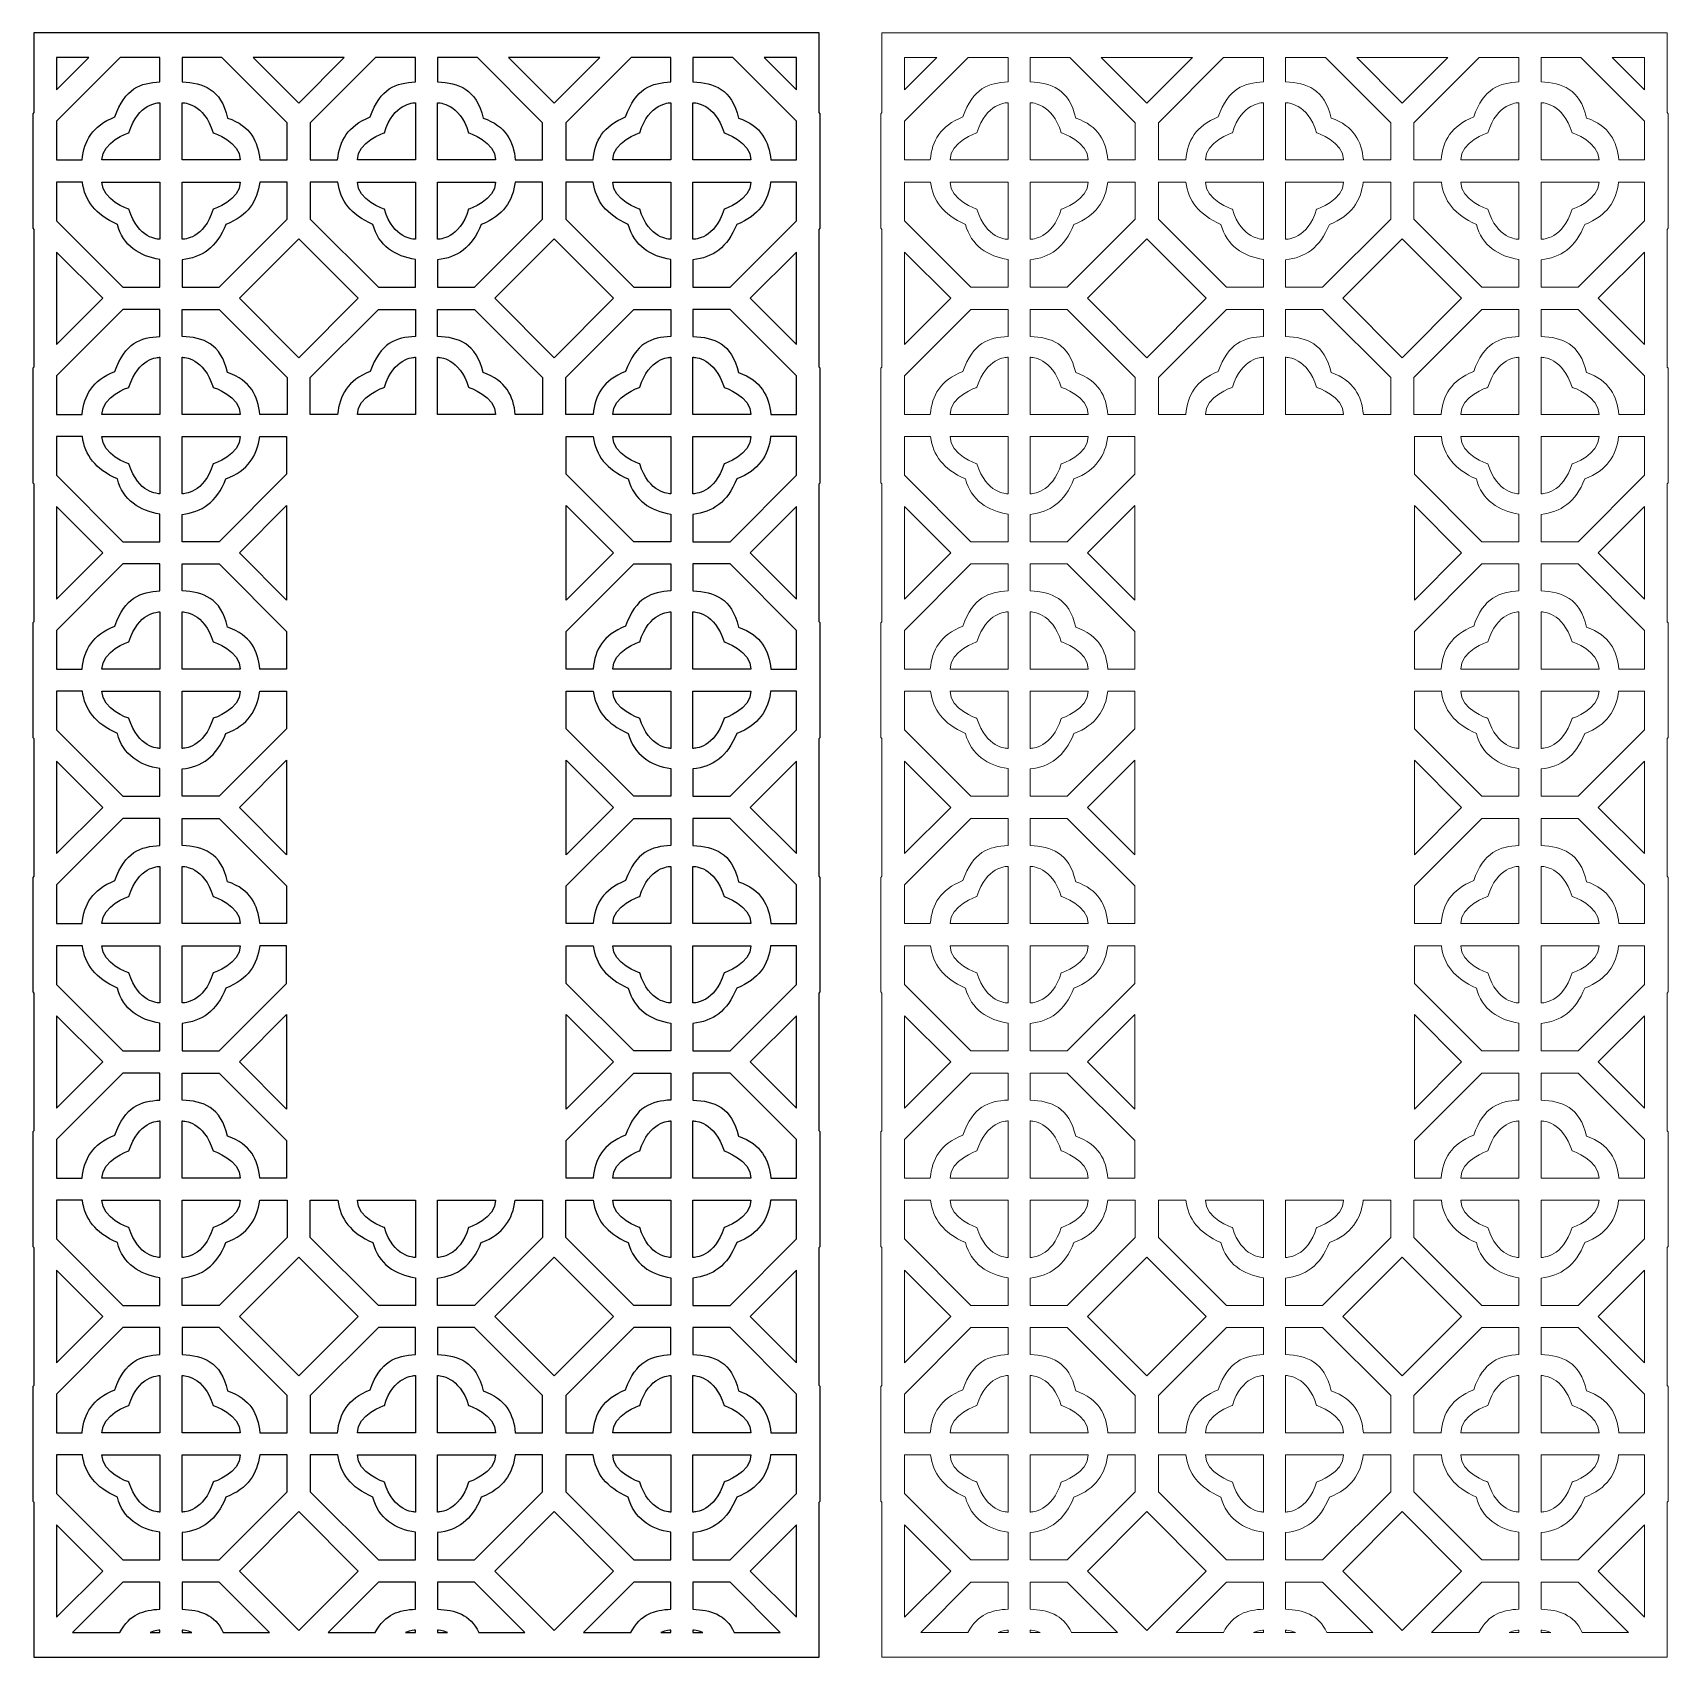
# Model space of a CAD drawing. Header units: centimetres. Extents: x -9.8 to 10.1, y -8.6 to 11.2.
import ezdxf

# ---------------------------------------------------------------- set-up
doc = ezdxf.new("R2010")
doc.units = ezdxf.units.CM
doc.header["$MEASUREMENT"] = 0
doc.layers.add('layer 1', color=7, linetype='Continuous')

msp = doc.modelspace()

# ---------------------------------------------------------------- linework, layer by layer
at = {"layer": 'layer 1', "color": 177}
for points, knots in [([(-9.82204, 11.18172), (-9.82204, 11.18172), (-8.84799, 11.18172), (-8.84799, 11.18172), (-8.84799, 11.18172), (-8.84799, 11.18172), (-8.84799, 11.18173), (-8.84799, 11.18173), (-8.84799, 11.18173), (-8.84799, 11.18173), (-8.28455, 11.18173), (-8.28455, 11.18173), (-8.28455, 11.18173), (-8.28455, 11.18173), (-8.01482, 11.18173), (-8.01482, 11.18173), (-8.01482, 11.18173), (-8.01482, 11.18173), (-7.45138, 11.18173), (-7.45138, 11.18173), (-7.45138, 11.18173), (-7.45138, 11.18173), (-7.45137, 11.18172), (-7.45137, 11.18172), (-7.45137, 11.18172), (-7.45137, 11.18172), (-5.73462, 11.18172), (-5.73462, 11.18172), (-5.73462, 11.18172), (-5.73462, 11.18172), (-5.73462, 11.18173), (-5.73462, 11.18173), (-5.73462, 11.18173), (-5.73462, 11.18173), (-5.17118, 11.18173), (-5.17118, 11.18173), (-5.17118, 11.18173), (-5.17118, 11.18173), (-4.90145, 11.18173), (-4.90145, 11.18173), (-4.90145, 11.18173), (-4.90145, 11.18173), (-4.33801, 11.18173), (-4.33801, 11.18173), (-4.33801, 11.18173), (-4.33801, 11.18173), (-4.33801, 11.18172), (-4.33801, 11.18172), (-4.33801, 11.18172), (-4.33801, 11.18172), (-2.62125, 11.18172), (-2.62125, 11.18172), (-2.62125, 11.18172), (-2.62125, 11.18172), (-2.62125, 11.18173), (-2.62125, 11.18173), (-2.62125, 11.18173), (-2.62125, 11.18173), (-2.05781, 11.18173), (-2.05781, 11.18173), (-2.05781, 11.18173), (-2.05781, 11.18173), (-1.78808, 11.18173), (-1.78808, 11.18173), (-1.78808, 11.18173), (-1.78808, 11.18173), (-1.22464, 11.18173), (-1.22464, 11.18173), (-1.22464, 11.18173), (-1.22464, 11.18173), (-1.22464, 11.18172), (-1.22464, 11.18172), (-1.22464, 11.18172), (-1.22464, 11.18172), (-0.25059, 11.18172), (-0.25059, 11.18172), (-0.25059, 11.18172), (-0.25059, 11.18172), (-0.25059, 10.20767), (-0.25059, 10.20767), (-0.25059, 10.20767), (-0.25059, 10.20767), (-0.23709, 10.19417), (-0.23709, 10.19417), (-0.23709, 10.19417), (-0.23709, 10.19417), (-0.23709, 9.63073), (-0.23709, 9.63073), (-0.23709, 9.63073), (-0.23709, 9.63073), (-0.23709, 9.361), (-0.23709, 9.361), (-0.23709, 9.361), (-0.23709, 9.361), (-0.23709, 8.79756), (-0.23709, 8.79756), (-0.23709, 8.79756), (-0.23709, 8.79756), (-0.25059, 8.78406), (-0.25059, 8.78406), (-0.25059, 8.78406), (-0.25059, 8.78406), (-0.25059, 7.10481), (-0.25059, 7.10481), (-0.25059, 7.10481), (-0.25059, 7.10481), (-0.23709, 7.09131), (-0.23709, 7.09131), (-0.23709, 7.09131), (-0.23709, 7.09131), (-0.23709, 6.52787), (-0.23709, 6.52787), (-0.23709, 6.52787), (-0.23709, 6.52787), (-0.23709, 6.25814), (-0.23709, 6.25814), (-0.23709, 6.25814), (-0.23709, 6.25814), (-0.23709, 5.6947), (-0.23709, 5.6947), (-0.23709, 5.6947), (-0.23709, 5.6947), (-0.25059, 5.6812), (-0.25059, 5.6812), (-0.25059, 5.6812), (-0.25059, 5.6812), (-0.25059, 4.00194), (-0.25059, 4.00194), (-0.25059, 4.00194), (-0.25059, 4.00194), (-0.23709, 3.98844), (-0.23709, 3.98844), (-0.23709, 3.98844), (-0.23709, 3.98844), (-0.23709, 3.425), (-0.23709, 3.425), (-0.23709, 3.425), (-0.23709, 3.425), (-0.23709, 3.15527), (-0.23709, 3.15527), (-0.23709, 3.15527), (-0.23709, 3.15527), (-0.23709, 2.59183), (-0.23709, 2.59183), (-0.23709, 2.59183), (-0.23709, 2.59183), (-0.25059, 2.57833), (-0.25059, 2.57833), (-0.25059, 2.57833), (-0.25059, 2.57833), (-0.25059, 0.89908), (-0.25059, 0.89908), (-0.25059, 0.89908), (-0.25059, 0.89908), (-0.23709, 0.88557), (-0.23709, 0.88557), (-0.23709, 0.88557), (-0.23709, 0.88557), (-0.23709, 0.32213), (-0.23709, 0.32213), (-0.23709, 0.32213), (-0.23709, 0.32213), (-0.23709, 0.05241), (-0.23709, 0.05241), (-0.23709, 0.05241), (-0.23709, 0.05241), (-0.23709, -0.51104), (-0.23709, -0.51104), (-0.23709, -0.51104), (-0.23709, -0.51104), (-0.25059, -0.52454), (-0.25059, -0.52454), (-0.25059, -0.52454), (-0.25059, -0.52454), (-0.25059, -2.20379), (-0.25059, -2.20379), (-0.25059, -2.20379), (-0.25059, -2.20379), (-0.23709, -2.21729), (-0.23709, -2.21729), (-0.23709, -2.21729), (-0.23709, -2.21729), (-0.23709, -2.78073), (-0.23709, -2.78073), (-0.23709, -2.78073), (-0.23709, -2.78073), (-0.23709, -3.05046), (-0.23709, -3.05046), (-0.23709, -3.05046), (-0.23709, -3.05046), (-0.23709, -3.6139), (-0.23709, -3.6139), (-0.23709, -3.6139), (-0.23709, -3.6139), (-0.25059, -3.6274), (-0.25059, -3.6274), (-0.25059, -3.6274), (-0.25059, -3.6274), (-0.25059, -5.30666), (-0.25059, -5.30666), (-0.25059, -5.30666), (-0.25059, -5.30666), (-0.23709, -5.32016), (-0.23709, -5.32016), (-0.23709, -5.32016), (-0.23709, -5.32016), (-0.23709, -5.8836), (-0.23709, -5.8836), (-0.23709, -5.8836), (-0.23709, -5.8836), (-0.23709, -6.15333), (-0.23709, -6.15333), (-0.23709, -6.15333), (-0.23709, -6.15333), (-0.23709, -6.71677), (-0.23709, -6.71677), (-0.23709, -6.71677), (-0.23709, -6.71677), (-0.25059, -6.73027), (-0.25059, -6.73027), (-0.25059, -6.73027), (-0.25059, -6.73027), (-0.25059, -8.62127), (-0.25059, -8.62127), (-0.25059, -8.62127), (-0.25059, -8.62127), (-9.82204, -8.62127), (-9.82204, -8.62127), (-9.82204, -8.62127), (-9.82204, -8.62127), (-9.82204, -6.73027), (-9.82204, -6.73027), (-9.82204, -6.73027), (-9.82204, -6.73027), (-9.83554, -6.71677), (-9.83554, -6.71677), (-9.83554, -6.71677), (-9.83554, -6.71677), (-9.83554, -6.15333), (-9.83554, -6.15333), (-9.83554, -6.15333), (-9.83554, -6.15333), (-9.83554, -5.8836), (-9.83554, -5.8836), (-9.83554, -5.8836), (-9.83554, -5.8836), (-9.83554, -5.32016), (-9.83554, -5.32016), (-9.83554, -5.32016), (-9.83554, -5.32016), (-9.82204, -5.30666), (-9.82204, -5.30666), (-9.82204, -5.30666), (-9.82204, -5.30666), (-9.82204, -3.6274), (-9.82204, -3.6274), (-9.82204, -3.6274), (-9.82204, -3.6274), (-9.83554, -3.6139), (-9.83554, -3.6139), (-9.83554, -3.6139), (-9.83554, -3.6139), (-9.83554, -3.05046), (-9.83554, -3.05046), (-9.83554, -3.05046), (-9.83554, -3.05046), (-9.83554, -2.78073), (-9.83554, -2.78073), (-9.83554, -2.78073), (-9.83554, -2.78073), (-9.83554, -2.21729), (-9.83554, -2.21729), (-9.83554, -2.21729), (-9.83554, -2.21729), (-9.82204, -2.20379), (-9.82204, -2.20379), (-9.82204, -2.20379), (-9.82204, -2.20379), (-9.82204, -0.52454), (-9.82204, -0.52454), (-9.82204, -0.52454), (-9.82204, -0.52454), (-9.83554, -0.51104), (-9.83554, -0.51104), (-9.83554, -0.51104), (-9.83554, -0.51104), (-9.83554, 0.05241), (-9.83554, 0.05241), (-9.83554, 0.05241), (-9.83554, 0.05241), (-9.83554, 0.32213), (-9.83554, 0.32213), (-9.83554, 0.32213), (-9.83554, 0.32213), (-9.83554, 0.88557), (-9.83554, 0.88557), (-9.83554, 0.88557), (-9.83554, 0.88557), (-9.82204, 0.89908), (-9.82204, 0.89908), (-9.82204, 0.89908), (-9.82204, 0.89908), (-9.82204, 2.57833), (-9.82204, 2.57833), (-9.82204, 2.57833), (-9.82204, 2.57833), (-9.83554, 2.59183), (-9.83554, 2.59183), (-9.83554, 2.59183), (-9.83554, 2.59183), (-9.83554, 3.15527), (-9.83554, 3.15527), (-9.83554, 3.15527), (-9.83554, 3.15527), (-9.83554, 3.425), (-9.83554, 3.425), (-9.83554, 3.425), (-9.83554, 3.425), (-9.83554, 3.98844), (-9.83554, 3.98844), (-9.83554, 3.98844), (-9.83554, 3.98844), (-9.82204, 4.00194), (-9.82204, 4.00194), (-9.82204, 4.00194), (-9.82204, 4.00194), (-9.82204, 5.6812), (-9.82204, 5.6812), (-9.82204, 5.6812), (-9.82204, 5.6812), (-9.83554, 5.6947), (-9.83554, 5.6947), (-9.83554, 5.6947), (-9.83554, 5.6947), (-9.83554, 6.25814), (-9.83554, 6.25814), (-9.83554, 6.25814), (-9.83554, 6.25814), (-9.83554, 6.52787), (-9.83554, 6.52787), (-9.83554, 6.52787), (-9.83554, 6.52787), (-9.83554, 7.09131), (-9.83554, 7.09131), (-9.83554, 7.09131), (-9.83554, 7.09131), (-9.82204, 7.10481), (-9.82204, 7.10481), (-9.82204, 7.10481), (-9.82204, 7.10481), (-9.82204, 8.78406), (-9.82204, 8.78406), (-9.82204, 8.78406), (-9.82204, 8.78406), (-9.83554, 8.79756), (-9.83554, 8.79756), (-9.83554, 8.79756), (-9.83554, 8.79756), (-9.83554, 9.361), (-9.83554, 9.361), (-9.83554, 9.361), (-9.83554, 9.361), (-9.83554, 9.63073), (-9.83554, 9.63073), (-9.83554, 9.63073), (-9.83554, 9.63073), (-9.83554, 10.19417), (-9.83554, 10.19417), (-9.83554, 10.19417), (-9.83554, 10.19417), (-9.82204, 10.20767), (-9.82204, 10.20767), (-9.82204, 10.20767), (-9.82204, 10.20767), (-9.82204, 11.18172), (-9.82204, 11.18172)], [0, 0, 0, 0, 0.01052632, 0.01052632, 0.01052632, 0.01052632, 0.02105263, 0.02105263, 0.02105263, 0.02105263, 0.03157895, 0.03157895, 0.03157895, 0.03157895, 0.04210526, 0.04210526, 0.04210526, 0.04210526, 0.05263158, 0.05263158, 0.05263158, 0.05263158, 0.06315789, 0.06315789, 0.06315789, 0.06315789, 0.07368421, 0.07368421, 0.07368421, 0.07368421, 0.08421053, 0.08421053, 0.08421053, 0.08421053, 0.09473684, 0.09473684, 0.09473684, 0.09473684, 0.10526316, 0.10526316, 0.10526316, 0.10526316, 0.11578947, 0.11578947, 0.11578947, 0.11578947, 0.12631579, 0.12631579, 0.12631579, 0.12631579, 0.13684211, 0.13684211, 0.13684211, 0.13684211, 0.14736842, 0.14736842, 0.14736842, 0.14736842, 0.15789474, 0.15789474, 0.15789474, 0.15789474, 0.16842105, 0.16842105, 0.16842105, 0.16842105, 0.17894737, 0.17894737, 0.17894737, 0.17894737, 0.18947368, 0.18947368, 0.18947368, 0.18947368, 0.2, 0.2, 0.2, 0.2, 0.21052632, 0.21052632, 0.21052632, 0.21052632, 0.22105263, 0.22105263, 0.22105263, 0.22105263, 0.23157895, 0.23157895, 0.23157895, 0.23157895, 0.24210526, 0.24210526, 0.24210526, 0.24210526, 0.25263158, 0.25263158, 0.25263158, 0.25263158, 0.26315789, 0.26315789, 0.26315789, 0.26315789, 0.27368421, 0.27368421, 0.27368421, 0.27368421, 0.28421053, 0.28421053, 0.28421053, 0.28421053, 0.29473684, 0.29473684, 0.29473684, 0.29473684, 0.30526316, 0.30526316, 0.30526316, 0.30526316, 0.31578947, 0.31578947, 0.31578947, 0.31578947, 0.32631579, 0.32631579, 0.32631579, 0.32631579, 0.33684211, 0.33684211, 0.33684211, 0.33684211, 0.34736842, 0.34736842, 0.34736842, 0.34736842, 0.35789474, 0.35789474, 0.35789474, 0.35789474, 0.36842105, 0.36842105, 0.36842105, 0.36842105, 0.37894737, 0.37894737, 0.37894737, 0.37894737, 0.38947368, 0.38947368, 0.38947368, 0.38947368, 0.4, 0.4, 0.4, 0.4, 0.41052632, 0.41052632, 0.41052632, 0.41052632, 0.42105263, 0.42105263, 0.42105263, 0.42105263, 0.43157895, 0.43157895, 0.43157895, 0.43157895, 0.44210526, 0.44210526, 0.44210526, 0.44210526, 0.45263158, 0.45263158, 0.45263158, 0.45263158, 0.46315789, 0.46315789, 0.46315789, 0.46315789, 0.47368421, 0.47368421, 0.47368421, 0.47368421, 0.48421053, 0.48421053, 0.48421053, 0.48421053, 0.49473684, 0.49473684, 0.49473684, 0.49473684, 0.50526316, 0.50526316, 0.50526316, 0.50526316, 0.51578947, 0.51578947, 0.51578947, 0.51578947, 0.52631579, 0.52631579, 0.52631579, 0.52631579, 0.53684211, 0.53684211, 0.53684211, 0.53684211, 0.54736842, 0.54736842, 0.54736842, 0.54736842, 0.55789474, 0.55789474, 0.55789474, 0.55789474, 0.56842105, 0.56842105, 0.56842105, 0.56842105, 0.57894737, 0.57894737, 0.57894737, 0.57894737, 0.58947368, 0.58947368, 0.58947368, 0.58947368, 0.6, 0.6, 0.6, 0.6, 0.61052632, 0.61052632, 0.61052632, 0.61052632, 0.62105263, 0.62105263, 0.62105263, 0.62105263, 0.63157895, 0.63157895, 0.63157895, 0.63157895, 0.64210526, 0.64210526, 0.64210526, 0.64210526, 0.65263158, 0.65263158, 0.65263158, 0.65263158, 0.66315789, 0.66315789, 0.66315789, 0.66315789, 0.67368421, 0.67368421, 0.67368421, 0.67368421, 0.68421053, 0.68421053, 0.68421053, 0.68421053, 0.69473684, 0.69473684, 0.69473684, 0.69473684, 0.70526316, 0.70526316, 0.70526316, 0.70526316, 0.71578947, 0.71578947, 0.71578947, 0.71578947, 0.72631579, 0.72631579, 0.72631579, 0.72631579, 0.73684211, 0.73684211, 0.73684211, 0.73684211, 0.74736842, 0.74736842, 0.74736842, 0.74736842, 0.75789474, 0.75789474, 0.75789474, 0.75789474, 0.76842105, 0.76842105, 0.76842105, 0.76842105, 0.77894737, 0.77894737, 0.77894737, 0.77894737, 0.78947368, 0.78947368, 0.78947368, 0.78947368, 0.8, 0.8, 0.8, 0.8, 0.81052632, 0.81052632, 0.81052632, 0.81052632, 0.82105263, 0.82105263, 0.82105263, 0.82105263, 0.83157895, 0.83157895, 0.83157895, 0.83157895, 0.84210526, 0.84210526, 0.84210526, 0.84210526, 0.85263158, 0.85263158, 0.85263158, 0.85263158, 0.86315789, 0.86315789, 0.86315789, 0.86315789, 0.87368421, 0.87368421, 0.87368421, 0.87368421, 0.88421053, 0.88421053, 0.88421053, 0.88421053, 0.89473684, 0.89473684, 0.89473684, 0.89473684, 0.90526316, 0.90526316, 0.90526316, 0.90526316, 0.91578947, 0.91578947, 0.91578947, 0.91578947, 0.92631579, 0.92631579, 0.92631579, 0.92631579, 0.93684211, 0.93684211, 0.93684211, 0.93684211, 0.94736842, 0.94736842, 0.94736842, 0.94736842, 0.95789474, 0.95789474, 0.95789474, 0.95789474, 0.96842105, 0.96842105, 0.96842105, 0.96842105, 0.97894737, 0.97894737, 0.97894737, 0.97894737, 1, 1, 1, 1]), ([(-9.15136, 10.87836), (-9.15136, 10.87836), (-9.54581, 10.4839), (-9.54581, 10.4839), (-9.54581, 10.4839), (-9.54581, 10.4839), (-9.54581, 10.87836), (-9.54581, 10.87836), (-9.54581, 10.87836), (-9.54581, 10.87836), (-9.15136, 10.87836), (-9.15136, 10.87836)], [0, 0, 0, 0, 0.25, 0.25, 0.25, 0.25, 0.5, 0.5, 0.5, 0.5, 1, 1, 1, 1]), ([(-9.54581, 10.10244), (-9.54581, 10.10244), (-8.76989, 10.87836), (-8.76989, 10.87836), (-8.76989, 10.87836), (-8.76989, 10.87836), (-8.28455, 10.87836), (-8.28455, 10.87836), (-8.28455, 10.87836), (-8.28455, 10.87836), (-8.28455, 10.58232), (-8.28455, 10.58232), (-8.28455, 10.58232), (-8.51943, 10.57063), (-8.71348, 10.50578), (-8.83535, 10.15455), (-8.83535, 10.15455), (-9.11133, 10.04427), (-9.209, 9.86712), (-9.23253, 9.63073), (-9.23253, 9.63073), (-9.23253, 9.63073), (-9.54581, 9.63073), (-9.54581, 9.63073), (-9.54581, 9.63073), (-9.54581, 9.63073), (-9.54581, 10.10244), (-9.54581, 10.10244)], [0, 0, 0, 0, 0.125, 0.125, 0.125, 0.125, 0.25, 0.25, 0.25, 0.25, 0.375, 0.375, 0.375, 0.375, 0.5, 0.5, 0.5, 0.5, 0.625, 0.625, 0.625, 0.625, 0.75, 0.75, 0.75, 0.75, 1, 1, 1, 1]), ([(-7.52947, 10.87836), (-7.52947, 10.87836), (-6.73356, 10.08245), (-6.73356, 10.08245), (-6.73356, 10.08245), (-6.73356, 10.08245), (-6.73356, 9.63073), (-6.73356, 9.63073), (-6.73356, 9.63073), (-6.73356, 9.63073), (-7.06672, 9.63073), (-7.06672, 9.63073), (-7.06672, 9.63073), (-7.08882, 9.85595), (-7.17955, 10.04333), (-7.45946, 10.14122), (-7.45946, 10.14122), (-7.54285, 10.49899), (-7.75556, 10.56928), (-8.01482, 10.58213), (-8.01482, 10.58213), (-8.01482, 10.58213), (-8.01482, 10.87836), (-8.01482, 10.87836), (-8.01482, 10.87836), (-8.01482, 10.87836), (-7.52947, 10.87836), (-7.52947, 10.87836)], [0, 0, 0, 0, 0.125, 0.125, 0.125, 0.125, 0.25, 0.25, 0.25, 0.25, 0.375, 0.375, 0.375, 0.375, 0.5, 0.5, 0.5, 0.5, 0.625, 0.625, 0.625, 0.625, 0.75, 0.75, 0.75, 0.75, 1, 1, 1, 1]), ([(-6.03799, 10.87836), (-6.03799, 10.87836), (-6.593, 10.32335), (-6.593, 10.32335), (-6.593, 10.32335), (-6.593, 10.32335), (-7.14801, 10.87836), (-7.14801, 10.87836), (-7.14801, 10.87836), (-7.14801, 10.87836), (-6.03799, 10.87836), (-6.03799, 10.87836)], [0, 0, 0, 0, 0.25, 0.25, 0.25, 0.25, 0.5, 0.5, 0.5, 0.5, 1, 1, 1, 1]), ([(-6.45244, 9.63073), (-6.45244, 9.63073), (-6.45244, 10.08245), (-6.45244, 10.08245), (-6.45244, 10.08245), (-6.45244, 10.08245), (-5.65652, 10.87836), (-5.65652, 10.87836), (-5.65652, 10.87836), (-5.65652, 10.87836), (-5.17118, 10.87836), (-5.17118, 10.87836), (-5.17118, 10.87836), (-5.17118, 10.87836), (-5.17118, 10.58232), (-5.17118, 10.58232), (-5.17118, 10.58232), (-5.40607, 10.57063), (-5.60011, 10.50578), (-5.72199, 10.15455), (-5.72199, 10.15455), (-5.99796, 10.04427), (-6.09563, 9.86712), (-6.11916, 9.63073), (-6.11916, 9.63073), (-6.11916, 9.63073), (-6.45244, 9.63073), (-6.45244, 9.63073)], [0, 0, 0, 0, 0.125, 0.125, 0.125, 0.125, 0.25, 0.25, 0.25, 0.25, 0.375, 0.375, 0.375, 0.375, 0.5, 0.5, 0.5, 0.5, 0.625, 0.625, 0.625, 0.625, 0.75, 0.75, 0.75, 0.75, 1, 1, 1, 1]), ([(-4.4161, 10.87836), (-4.4161, 10.87836), (-3.62019, 10.08245), (-3.62019, 10.08245), (-3.62019, 10.08245), (-3.62019, 10.08245), (-3.62019, 9.63073), (-3.62019, 9.63073), (-3.62019, 9.63073), (-3.62019, 9.63073), (-3.95336, 9.63073), (-3.95336, 9.63073), (-3.95336, 9.63073), (-3.97545, 9.85595), (-4.06619, 10.04333), (-4.3461, 10.14122), (-4.3461, 10.14122), (-4.42948, 10.49899), (-4.64219, 10.56928), (-4.90145, 10.58213), (-4.90145, 10.58213), (-4.90145, 10.58213), (-4.90145, 10.87836), (-4.90145, 10.87836), (-4.90145, 10.87836), (-4.90145, 10.87836), (-4.4161, 10.87836), (-4.4161, 10.87836)], [0, 0, 0, 0, 0.125, 0.125, 0.125, 0.125, 0.25, 0.25, 0.25, 0.25, 0.375, 0.375, 0.375, 0.375, 0.5, 0.5, 0.5, 0.5, 0.625, 0.625, 0.625, 0.625, 0.75, 0.75, 0.75, 0.75, 1, 1, 1, 1]), ([(-2.92462, 10.87836), (-2.92462, 10.87836), (-3.47963, 10.32335), (-3.47963, 10.32335), (-3.47963, 10.32335), (-3.47963, 10.32335), (-4.03464, 10.87836), (-4.03464, 10.87836), (-4.03464, 10.87836), (-4.03464, 10.87836), (-2.92462, 10.87836), (-2.92462, 10.87836)], [0, 0, 0, 0, 0.25, 0.25, 0.25, 0.25, 0.5, 0.5, 0.5, 0.5, 1, 1, 1, 1]), ([(-3.33907, 9.63073), (-3.33907, 9.63073), (-3.33907, 10.08245), (-3.33907, 10.08245), (-3.33907, 10.08245), (-3.33907, 10.08245), (-2.54316, 10.87836), (-2.54316, 10.87836), (-2.54316, 10.87836), (-2.54316, 10.87836), (-2.05781, 10.87836), (-2.05781, 10.87836), (-2.05781, 10.87836), (-2.05781, 10.87836), (-2.05781, 10.58232), (-2.05781, 10.58232), (-2.05781, 10.58232), (-2.2927, 10.57063), (-2.48675, 10.50578), (-2.60862, 10.15455), (-2.60862, 10.15455), (-2.8846, 10.04427), (-2.98226, 9.86712), (-3.0058, 9.63073), (-3.0058, 9.63073), (-3.0058, 9.63073), (-3.33907, 9.63073), (-3.33907, 9.63073)], [0, 0, 0, 0, 0.125, 0.125, 0.125, 0.125, 0.25, 0.25, 0.25, 0.25, 0.375, 0.375, 0.375, 0.375, 0.5, 0.5, 0.5, 0.5, 0.625, 0.625, 0.625, 0.625, 0.75, 0.75, 0.75, 0.75, 1, 1, 1, 1]), ([(-1.30274, 10.87836), (-1.30274, 10.87836), (-0.52682, 10.10244), (-0.52682, 10.10244), (-0.52682, 10.10244), (-0.52682, 10.10244), (-0.52682, 9.63073), (-0.52682, 9.63073), (-0.52682, 9.63073), (-0.52682, 9.63073), (-0.83999, 9.63073), (-0.83999, 9.63073), (-0.83999, 9.63073), (-0.86208, 9.85595), (-0.95282, 10.04333), (-1.23273, 10.14122), (-1.23273, 10.14122), (-1.31612, 10.49899), (-1.52883, 10.56928), (-1.78808, 10.58213), (-1.78808, 10.58213), (-1.78808, 10.58213), (-1.78808, 10.87836), (-1.78808, 10.87836), (-1.78808, 10.87836), (-1.78808, 10.87836), (-1.30274, 10.87836), (-1.30274, 10.87836)], [0, 0, 0, 0, 0.125, 0.125, 0.125, 0.125, 0.25, 0.25, 0.25, 0.25, 0.375, 0.375, 0.375, 0.375, 0.5, 0.5, 0.5, 0.5, 0.625, 0.625, 0.625, 0.625, 0.75, 0.75, 0.75, 0.75, 1, 1, 1, 1]), ([(-0.52682, 10.4839), (-0.52682, 10.4839), (-0.92127, 10.87836), (-0.92127, 10.87836), (-0.92127, 10.87836), (-0.92127, 10.87836), (-0.52682, 10.87836), (-0.52682, 10.87836), (-0.52682, 10.87836), (-0.52682, 10.87836), (-0.52682, 10.4839), (-0.52682, 10.4839)], [0, 0, 0, 0, 0.25, 0.25, 0.25, 0.25, 0.5, 0.5, 0.5, 0.5, 1, 1, 1, 1]), ([(-8.99167, 9.63073), (-8.99167, 9.63073), (-8.28455, 9.63073), (-8.28455, 9.63073), (-8.28455, 9.63073), (-8.28455, 9.63073), (-8.28455, 10.32791), (-8.28455, 10.32791), (-8.28455, 10.32791), (-8.30504, 10.32824), (-8.55112, 10.32458), (-8.66298, 9.9629), (-8.66298, 9.9629), (-8.66298, 9.9629), (-8.9956, 9.85113), (-8.99167, 9.63073)], [0, 0, 0, 0, 0.2, 0.2, 0.2, 0.2, 0.4, 0.4, 0.4, 0.4, 0.6, 0.6, 0.6, 0.6, 1, 1, 1, 1]), ([(-8.01482, 9.63073), (-8.01482, 9.63073), (-7.30773, 9.63073), (-7.30773, 9.63073), (-7.30773, 9.63073), (-7.3038, 9.85113), (-7.63641, 9.9629), (-7.63641, 9.9629), (-7.63641, 9.9629), (-7.74822, 10.32442), (-7.99414, 10.32824), (-8.01482, 10.32791), (-8.01482, 10.32791), (-8.01482, 10.32791), (-8.01482, 9.63073), (-8.01482, 9.63073)], [0, 0, 0, 0, 0.2, 0.2, 0.2, 0.2, 0.4, 0.4, 0.4, 0.4, 0.6, 0.6, 0.6, 0.6, 1, 1, 1, 1]), ([(-5.8783, 9.63073), (-5.8783, 9.63073), (-5.17118, 9.63073), (-5.17118, 9.63073), (-5.17118, 9.63073), (-5.17118, 9.63073), (-5.17118, 10.32791), (-5.17118, 10.32791), (-5.17118, 10.32791), (-5.19167, 10.32824), (-5.43776, 10.32458), (-5.54962, 9.9629), (-5.54962, 9.9629), (-5.54962, 9.9629), (-5.88223, 9.85113), (-5.8783, 9.63073)], [0, 0, 0, 0, 0.2, 0.2, 0.2, 0.2, 0.4, 0.4, 0.4, 0.4, 0.6, 0.6, 0.6, 0.6, 1, 1, 1, 1]), ([(-4.90145, 9.63073), (-4.90145, 9.63073), (-4.19436, 9.63073), (-4.19436, 9.63073), (-4.19436, 9.63073), (-4.19044, 9.85113), (-4.52304, 9.9629), (-4.52304, 9.9629), (-4.52304, 9.9629), (-4.63485, 10.32442), (-4.88077, 10.32824), (-4.90145, 10.32791), (-4.90145, 10.32791), (-4.90145, 10.32791), (-4.90145, 9.63073), (-4.90145, 9.63073)], [0, 0, 0, 0, 0.2, 0.2, 0.2, 0.2, 0.4, 0.4, 0.4, 0.4, 0.6, 0.6, 0.6, 0.6, 1, 1, 1, 1]), ([(-2.76494, 9.63073), (-2.76494, 9.63073), (-2.05781, 9.63073), (-2.05781, 9.63073), (-2.05781, 9.63073), (-2.05781, 9.63073), (-2.05781, 10.32791), (-2.05781, 10.32791), (-2.05781, 10.32791), (-2.0783, 10.32824), (-2.32439, 10.32458), (-2.43625, 9.9629), (-2.43625, 9.9629), (-2.43625, 9.9629), (-2.76887, 9.85113), (-2.76494, 9.63073)], [0, 0, 0, 0, 0.2, 0.2, 0.2, 0.2, 0.4, 0.4, 0.4, 0.4, 0.6, 0.6, 0.6, 0.6, 1, 1, 1, 1]), ([(-1.78808, 9.63073), (-1.78808, 9.63073), (-1.081, 9.63073), (-1.081, 9.63073), (-1.081, 9.63073), (-1.07707, 9.85113), (-1.40967, 9.9629), (-1.40967, 9.9629), (-1.40967, 9.9629), (-1.52148, 10.32442), (-1.7674, 10.32824), (-1.78808, 10.32791), (-1.78808, 10.32791), (-1.78808, 10.32791), (-1.78808, 9.63073), (-1.78808, 9.63073)], [0, 0, 0, 0, 0.2, 0.2, 0.2, 0.2, 0.4, 0.4, 0.4, 0.4, 0.6, 0.6, 0.6, 0.6, 1, 1, 1, 1]), ([(-8.28455, 8.07975), (-8.28455, 8.07975), (-8.73626, 8.07975), (-8.73626, 8.07975), (-8.73626, 8.07975), (-8.73626, 8.07975), (-9.54581, 8.8893), (-9.54581, 8.8893), (-9.54581, 8.8893), (-9.54581, 8.8893), (-9.54581, 9.361), (-9.54581, 9.361), (-9.54581, 9.361), (-9.54581, 9.361), (-9.23002, 9.361), (-9.23002, 9.361), (-9.23002, 9.361), (-9.19855, 9.13268), (-9.0771, 8.96742), (-8.80284, 8.84489), (-8.80284, 8.84489), (-8.73768, 8.58683), (-8.52919, 8.45369), (-8.28455, 8.41732), (-8.28455, 8.41732), (-8.28455, 8.41732), (-8.28455, 8.07975), (-8.28455, 8.07975)], [0, 0, 0, 0, 0.125, 0.125, 0.125, 0.125, 0.25, 0.25, 0.25, 0.25, 0.375, 0.375, 0.375, 0.375, 0.5, 0.5, 0.5, 0.5, 0.625, 0.625, 0.625, 0.625, 0.75, 0.75, 0.75, 0.75, 1, 1, 1, 1]), ([(-8.28455, 9.361), (-8.28455, 9.361), (-8.99167, 9.361), (-8.99167, 9.361), (-8.99167, 9.361), (-8.9956, 9.1406), (-8.66298, 9.02884), (-8.66298, 9.02884), (-8.66298, 9.02884), (-8.55112, 8.66716), (-8.30504, 8.66349), (-8.28455, 8.66382), (-8.28455, 8.66382), (-8.28455, 8.66382), (-8.28455, 9.361), (-8.28455, 9.361)], [0, 0, 0, 0, 0.2, 0.2, 0.2, 0.2, 0.4, 0.4, 0.4, 0.4, 0.6, 0.6, 0.6, 0.6, 1, 1, 1, 1]), ([(-6.73356, 8.90929), (-6.73356, 8.90929), (-7.5631, 8.07975), (-7.5631, 8.07975), (-7.5631, 8.07975), (-7.5631, 8.07975), (-8.01482, 8.07975), (-8.01482, 8.07975), (-8.01482, 8.07975), (-8.01482, 8.07975), (-8.01482, 8.41338), (-8.01482, 8.41338), (-8.01482, 8.41338), (-7.77407, 8.44087), (-7.59646, 8.55936), (-7.48097, 8.84525), (-7.48097, 8.84525), (-7.21069, 8.94863), (-7.09778, 9.13146), (-7.06872, 9.361), (-7.06872, 9.361), (-7.06872, 9.361), (-6.73356, 9.361), (-6.73356, 9.361), (-6.73356, 9.361), (-6.73356, 9.361), (-6.73356, 8.90929), (-6.73356, 8.90929)], [0, 0, 0, 0, 0.125, 0.125, 0.125, 0.125, 0.25, 0.25, 0.25, 0.25, 0.375, 0.375, 0.375, 0.375, 0.5, 0.5, 0.5, 0.5, 0.625, 0.625, 0.625, 0.625, 0.75, 0.75, 0.75, 0.75, 1, 1, 1, 1]), ([(-7.30772, 9.361), (-7.30772, 9.361), (-8.01482, 9.361), (-8.01482, 9.361), (-8.01482, 9.361), (-8.01482, 9.361), (-8.01482, 8.66382), (-8.01482, 8.66382), (-8.01482, 8.66382), (-7.99414, 8.6635), (-7.74822, 8.66731), (-7.63641, 9.02884), (-7.63641, 9.02884), (-7.63641, 9.02884), (-7.30379, 9.1406), (-7.30772, 9.361)], [0, 0, 0, 0, 0.2, 0.2, 0.2, 0.2, 0.4, 0.4, 0.4, 0.4, 0.6, 0.6, 0.6, 0.6, 1, 1, 1, 1]), ([(-5.17118, 8.07975), (-5.17118, 8.07975), (-5.62289, 8.07975), (-5.62289, 8.07975), (-5.62289, 8.07975), (-5.62289, 8.07975), (-6.45244, 8.90929), (-6.45244, 8.90929), (-6.45244, 8.90929), (-6.45244, 8.90929), (-6.45244, 9.361), (-6.45244, 9.361), (-6.45244, 9.361), (-6.45244, 9.361), (-6.11665, 9.361), (-6.11665, 9.361), (-6.11665, 9.361), (-6.08519, 9.13268), (-5.96373, 8.96742), (-5.68948, 8.84489), (-5.68948, 8.84489), (-5.62432, 8.58683), (-5.41582, 8.45369), (-5.17118, 8.41732), (-5.17118, 8.41732), (-5.17118, 8.41732), (-5.17118, 8.07975), (-5.17118, 8.07975)], [0, 0, 0, 0, 0.125, 0.125, 0.125, 0.125, 0.25, 0.25, 0.25, 0.25, 0.375, 0.375, 0.375, 0.375, 0.5, 0.5, 0.5, 0.5, 0.625, 0.625, 0.625, 0.625, 0.75, 0.75, 0.75, 0.75, 1, 1, 1, 1]), ([(-5.17118, 9.361), (-5.17118, 9.361), (-5.8783, 9.361), (-5.8783, 9.361), (-5.8783, 9.361), (-5.88223, 9.1406), (-5.54962, 9.02884), (-5.54962, 9.02884), (-5.54962, 9.02884), (-5.43776, 8.66716), (-5.19167, 8.66349), (-5.17118, 8.66382), (-5.17118, 8.66382), (-5.17118, 8.66382), (-5.17118, 9.361), (-5.17118, 9.361)], [0, 0, 0, 0, 0.2, 0.2, 0.2, 0.2, 0.4, 0.4, 0.4, 0.4, 0.6, 0.6, 0.6, 0.6, 1, 1, 1, 1]), ([(-3.62019, 8.90929), (-3.62019, 8.90929), (-4.44974, 8.07975), (-4.44974, 8.07975), (-4.44974, 8.07975), (-4.44974, 8.07975), (-4.90145, 8.07975), (-4.90145, 8.07975), (-4.90145, 8.07975), (-4.90145, 8.07975), (-4.90145, 8.41338), (-4.90145, 8.41338), (-4.90145, 8.41338), (-4.6607, 8.44087), (-4.4831, 8.55936), (-4.36761, 8.84525), (-4.36761, 8.84525), (-4.09733, 8.94863), (-3.98442, 9.13146), (-3.95535, 9.361), (-3.95535, 9.361), (-3.95535, 9.361), (-3.62019, 9.361), (-3.62019, 9.361), (-3.62019, 9.361), (-3.62019, 9.361), (-3.62019, 8.90929), (-3.62019, 8.90929)], [0, 0, 0, 0, 0.125, 0.125, 0.125, 0.125, 0.25, 0.25, 0.25, 0.25, 0.375, 0.375, 0.375, 0.375, 0.5, 0.5, 0.5, 0.5, 0.625, 0.625, 0.625, 0.625, 0.75, 0.75, 0.75, 0.75, 1, 1, 1, 1]), ([(-4.19435, 9.361), (-4.19435, 9.361), (-4.90145, 9.361), (-4.90145, 9.361), (-4.90145, 9.361), (-4.90145, 9.361), (-4.90145, 8.66382), (-4.90145, 8.66382), (-4.90145, 8.66382), (-4.88077, 8.6635), (-4.63485, 8.66731), (-4.52304, 9.02884), (-4.52304, 9.02884), (-4.52304, 9.02884), (-4.19042, 9.1406), (-4.19435, 9.361)], [0, 0, 0, 0, 0.2, 0.2, 0.2, 0.2, 0.4, 0.4, 0.4, 0.4, 0.6, 0.6, 0.6, 0.6, 1, 1, 1, 1]), ([(-2.05781, 8.07975), (-2.05781, 8.07975), (-2.50953, 8.07975), (-2.50953, 8.07975), (-2.50953, 8.07975), (-2.50953, 8.07975), (-3.33907, 8.90929), (-3.33907, 8.90929), (-3.33907, 8.90929), (-3.33907, 8.90929), (-3.33907, 9.361), (-3.33907, 9.361), (-3.33907, 9.361), (-3.33907, 9.361), (-3.00329, 9.361), (-3.00329, 9.361), (-3.00329, 9.361), (-2.97182, 9.13268), (-2.85037, 8.96742), (-2.57611, 8.84489), (-2.57611, 8.84489), (-2.51095, 8.58683), (-2.30245, 8.45369), (-2.05781, 8.41732), (-2.05781, 8.41732), (-2.05781, 8.41732), (-2.05781, 8.07975), (-2.05781, 8.07975)], [0, 0, 0, 0, 0.125, 0.125, 0.125, 0.125, 0.25, 0.25, 0.25, 0.25, 0.375, 0.375, 0.375, 0.375, 0.5, 0.5, 0.5, 0.5, 0.625, 0.625, 0.625, 0.625, 0.75, 0.75, 0.75, 0.75, 1, 1, 1, 1]), ([(-2.05781, 9.361), (-2.05781, 9.361), (-2.76494, 9.361), (-2.76494, 9.361), (-2.76494, 9.361), (-2.76887, 9.1406), (-2.43625, 9.02884), (-2.43625, 9.02884), (-2.43625, 9.02884), (-2.32439, 8.66716), (-2.0783, 8.66349), (-2.05781, 8.66382), (-2.05781, 8.66382), (-2.05781, 8.66382), (-2.05781, 9.361), (-2.05781, 9.361)], [0, 0, 0, 0, 0.2, 0.2, 0.2, 0.2, 0.4, 0.4, 0.4, 0.4, 0.6, 0.6, 0.6, 0.6, 1, 1, 1, 1]), ([(-0.52682, 8.88929), (-0.52682, 8.88929), (-1.33637, 8.07975), (-1.33637, 8.07975), (-1.33637, 8.07975), (-1.33637, 8.07975), (-1.78808, 8.07975), (-1.78808, 8.07975), (-1.78808, 8.07975), (-1.78808, 8.07975), (-1.78808, 8.41338), (-1.78808, 8.41338), (-1.78808, 8.41338), (-1.54733, 8.44087), (-1.36973, 8.55936), (-1.25424, 8.84525), (-1.25424, 8.84525), (-0.98396, 8.94863), (-0.87105, 9.13146), (-0.84198, 9.361), (-0.84198, 9.361), (-0.84198, 9.361), (-0.52682, 9.361), (-0.52682, 9.361), (-0.52682, 9.361), (-0.52682, 9.361), (-0.52682, 8.88929), (-0.52682, 8.88929)], [0, 0, 0, 0, 0.125, 0.125, 0.125, 0.125, 0.25, 0.25, 0.25, 0.25, 0.375, 0.375, 0.375, 0.375, 0.5, 0.5, 0.5, 0.5, 0.625, 0.625, 0.625, 0.625, 0.75, 0.75, 0.75, 0.75, 1, 1, 1, 1]), ([(-1.08099, 9.361), (-1.08099, 9.361), (-1.78808, 9.361), (-1.78808, 9.361), (-1.78808, 9.361), (-1.78808, 9.361), (-1.78808, 8.66382), (-1.78808, 8.66382), (-1.78808, 8.66382), (-1.7674, 8.6635), (-1.52148, 8.66731), (-1.40967, 9.02884), (-1.40967, 9.02884), (-1.40967, 9.02884), (-1.07706, 9.1406), (-1.08099, 9.361)], [0, 0, 0, 0, 0.2, 0.2, 0.2, 0.2, 0.4, 0.4, 0.4, 0.4, 0.6, 0.6, 0.6, 0.6, 1, 1, 1, 1]), ([(-7.31695, 7.94443), (-7.31695, 7.94443), (-6.593, 7.22048), (-6.593, 7.22048), (-6.593, 7.22048), (-6.593, 7.22048), (-5.86905, 7.94443), (-5.86905, 7.94443), (-5.86905, 7.94443), (-5.86905, 7.94443), (-6.593, 8.66839), (-6.593, 8.66839), (-6.593, 8.66839), (-6.593, 8.66839), (-7.31695, 7.94443), (-7.31695, 7.94443)], [0, 0, 0, 0, 0.2, 0.2, 0.2, 0.2, 0.4, 0.4, 0.4, 0.4, 0.6, 0.6, 0.6, 0.6, 1, 1, 1, 1]), ([(-4.20358, 7.94443), (-4.20358, 7.94443), (-3.47963, 7.22048), (-3.47963, 7.22048), (-3.47963, 7.22048), (-3.47963, 7.22048), (-2.75568, 7.94443), (-2.75568, 7.94443), (-2.75568, 7.94443), (-2.75568, 7.94443), (-3.47963, 8.66839), (-3.47963, 8.66839), (-3.47963, 8.66839), (-3.47963, 8.66839), (-4.20358, 7.94443), (-4.20358, 7.94443)], [0, 0, 0, 0, 0.2, 0.2, 0.2, 0.2, 0.4, 0.4, 0.4, 0.4, 0.6, 0.6, 0.6, 0.6, 1, 1, 1, 1]), ([(-9.54581, 8.50783), (-9.54581, 8.50783), (-8.98241, 7.94443), (-8.98241, 7.94443), (-8.98241, 7.94443), (-8.98241, 7.94443), (-9.54581, 7.38104), (-9.54581, 7.38104), (-9.54581, 7.38104), (-9.54581, 7.38104), (-9.54581, 8.50783), (-9.54581, 8.50783)], [0, 0, 0, 0, 0.25, 0.25, 0.25, 0.25, 0.5, 0.5, 0.5, 0.5, 1, 1, 1, 1]), ([(-0.52682, 7.38104), (-0.52682, 7.38104), (-1.09022, 7.94443), (-1.09022, 7.94443), (-1.09022, 7.94443), (-1.09022, 7.94443), (-0.52682, 8.50783), (-0.52682, 8.50783), (-0.52682, 8.50783), (-0.52682, 8.50783), (-0.52682, 7.38104), (-0.52682, 7.38104)], [0, 0, 0, 0, 0.25, 0.25, 0.25, 0.25, 0.5, 0.5, 0.5, 0.5, 1, 1, 1, 1]), ([(-9.54581, 6.99957), (-9.54581, 6.99957), (-8.73626, 7.80912), (-8.73626, 7.80912), (-8.73626, 7.80912), (-8.73626, 7.80912), (-8.28455, 7.80912), (-8.28455, 7.80912), (-8.28455, 7.80912), (-8.28455, 7.80912), (-8.28455, 7.47946), (-8.28455, 7.47946), (-8.28455, 7.47946), (-8.51943, 7.46776), (-8.71348, 7.40291), (-8.83535, 7.05168), (-8.83535, 7.05168), (-9.11133, 6.94141), (-9.209, 6.76425), (-9.23253, 6.52787), (-9.23253, 6.52787), (-9.23253, 6.52787), (-9.54581, 6.52787), (-9.54581, 6.52787), (-9.54581, 6.52787), (-9.54581, 6.52787), (-9.54581, 6.99957), (-9.54581, 6.99957)], [0, 0, 0, 0, 0.125, 0.125, 0.125, 0.125, 0.25, 0.25, 0.25, 0.25, 0.375, 0.375, 0.375, 0.375, 0.5, 0.5, 0.5, 0.5, 0.625, 0.625, 0.625, 0.625, 0.75, 0.75, 0.75, 0.75, 1, 1, 1, 1]), ([(-6.74048, 6.52794), (-6.74048, 6.52794), (-6.73356, 6.52794), (-6.73356, 6.52794), (-6.73356, 6.52794), (-6.73356, 6.52794), (-6.73356, 6.97958), (-6.73356, 6.97958), (-6.73356, 6.97958), (-6.73356, 6.97958), (-7.5631, 7.80912), (-7.5631, 7.80912), (-7.5631, 7.80912), (-7.5631, 7.80912), (-8.01482, 7.80912), (-8.01482, 7.80912), (-8.01482, 7.80912), (-8.01482, 7.80912), (-8.01482, 7.47926), (-8.01482, 7.47926), (-8.01482, 7.47926), (-7.75556, 7.46642), (-7.54285, 7.39612), (-7.45946, 7.03835), (-7.45946, 7.03835), (-7.17955, 6.94047), (-7.08882, 6.75308), (-7.06672, 6.52787), (-7.06672, 6.52787), (-7.06672, 6.52787), (-6.74048, 6.52787), (-6.74048, 6.52787), (-6.74048, 6.52787), (-6.74048, 6.52787), (-6.74048, 6.52794), (-6.74048, 6.52794)], [0, 0, 0, 0, 0.1, 0.1, 0.1, 0.1, 0.2, 0.2, 0.2, 0.2, 0.3, 0.3, 0.3, 0.3, 0.4, 0.4, 0.4, 0.4, 0.5, 0.5, 0.5, 0.5, 0.6, 0.6, 0.6, 0.6, 0.7, 0.7, 0.7, 0.7, 0.8, 0.8, 0.8, 0.8, 1, 1, 1, 1]), ([(-6.45244, 6.52794), (-6.45244, 6.52794), (-6.11916, 6.52794), (-6.11916, 6.52794), (-6.11916, 6.52794), (-6.09561, 6.76428), (-5.99793, 6.94142), (-5.72199, 7.05168), (-5.72199, 7.05168), (-5.60011, 7.40291), (-5.40607, 7.46776), (-5.17118, 7.47946), (-5.17118, 7.47946), (-5.17118, 7.47946), (-5.17118, 7.80912), (-5.17118, 7.80912), (-5.17118, 7.80912), (-5.17118, 7.80912), (-5.62289, 7.80912), (-5.62289, 7.80912), (-5.62289, 7.80912), (-5.62289, 7.80912), (-6.45244, 6.97958), (-6.45244, 6.97958), (-6.45244, 6.97958), (-6.45244, 6.97958), (-6.45244, 6.52794), (-6.45244, 6.52794)], [0, 0, 0, 0, 0.125, 0.125, 0.125, 0.125, 0.25, 0.25, 0.25, 0.25, 0.375, 0.375, 0.375, 0.375, 0.5, 0.5, 0.5, 0.5, 0.625, 0.625, 0.625, 0.625, 0.75, 0.75, 0.75, 0.75, 1, 1, 1, 1]), ([(-3.95336, 6.52794), (-3.95336, 6.52794), (-3.62019, 6.52794), (-3.62019, 6.52794), (-3.62019, 6.52794), (-3.62019, 6.52794), (-3.62019, 6.97958), (-3.62019, 6.97958), (-3.62019, 6.97958), (-3.62019, 6.97958), (-4.44974, 7.80912), (-4.44974, 7.80912), (-4.44974, 7.80912), (-4.44974, 7.80912), (-4.90145, 7.80912), (-4.90145, 7.80912), (-4.90145, 7.80912), (-4.90145, 7.80912), (-4.90145, 7.47926), (-4.90145, 7.47926), (-4.90145, 7.47926), (-4.64219, 7.46642), (-4.42948, 7.39612), (-4.3461, 7.03835), (-4.3461, 7.03835), (-4.06621, 6.94048), (-3.97547, 6.75312), (-3.95336, 6.52794)], [0, 0, 0, 0, 0.125, 0.125, 0.125, 0.125, 0.25, 0.25, 0.25, 0.25, 0.375, 0.375, 0.375, 0.375, 0.5, 0.5, 0.5, 0.5, 0.625, 0.625, 0.625, 0.625, 0.75, 0.75, 0.75, 0.75, 1, 1, 1, 1]), ([(-3.33907, 6.52794), (-3.33907, 6.52794), (-3.33215, 6.52794), (-3.33215, 6.52794), (-3.33215, 6.52794), (-3.33215, 6.52794), (-3.33215, 6.52787), (-3.33215, 6.52787), (-3.33215, 6.52787), (-3.33215, 6.52787), (-3.0058, 6.52787), (-3.0058, 6.52787), (-3.0058, 6.52787), (-2.98226, 6.76425), (-2.8846, 6.94141), (-2.60862, 7.05168), (-2.60862, 7.05168), (-2.48675, 7.40291), (-2.2927, 7.46776), (-2.05781, 7.47946), (-2.05781, 7.47946), (-2.05781, 7.47946), (-2.05781, 7.80912), (-2.05781, 7.80912), (-2.05781, 7.80912), (-2.05781, 7.80912), (-2.50953, 7.80912), (-2.50953, 7.80912), (-2.50953, 7.80912), (-2.50953, 7.80912), (-3.33907, 6.97958), (-3.33907, 6.97958), (-3.33907, 6.97958), (-3.33907, 6.97958), (-3.33907, 6.52794), (-3.33907, 6.52794)], [0, 0, 0, 0, 0.1, 0.1, 0.1, 0.1, 0.2, 0.2, 0.2, 0.2, 0.3, 0.3, 0.3, 0.3, 0.4, 0.4, 0.4, 0.4, 0.5, 0.5, 0.5, 0.5, 0.6, 0.6, 0.6, 0.6, 0.7, 0.7, 0.7, 0.7, 0.8, 0.8, 0.8, 0.8, 1, 1, 1, 1]), ([(-1.78808, 7.80912), (-1.78808, 7.80912), (-1.33637, 7.80912), (-1.33637, 7.80912), (-1.33637, 7.80912), (-1.33637, 7.80912), (-0.52682, 6.99957), (-0.52682, 6.99957), (-0.52682, 6.99957), (-0.52682, 6.99957), (-0.52682, 6.52787), (-0.52682, 6.52787), (-0.52682, 6.52787), (-0.52682, 6.52787), (-0.83999, 6.52787), (-0.83999, 6.52787), (-0.83999, 6.52787), (-0.86208, 6.75308), (-0.95282, 6.94047), (-1.23273, 7.03835), (-1.23273, 7.03835), (-1.31612, 7.39612), (-1.52883, 7.46642), (-1.78808, 7.47926), (-1.78808, 7.47926), (-1.78808, 7.47926), (-1.78808, 7.80912), (-1.78808, 7.80912)], [0, 0, 0, 0, 0.125, 0.125, 0.125, 0.125, 0.25, 0.25, 0.25, 0.25, 0.375, 0.375, 0.375, 0.375, 0.5, 0.5, 0.5, 0.5, 0.625, 0.625, 0.625, 0.625, 0.75, 0.75, 0.75, 0.75, 1, 1, 1, 1]), ([(-8.99167, 6.52787), (-8.99167, 6.52787), (-8.28455, 6.52787), (-8.28455, 6.52787), (-8.28455, 6.52787), (-8.28455, 6.52787), (-8.28455, 7.22505), (-8.28455, 7.22505), (-8.28455, 7.22505), (-8.30504, 7.22538), (-8.55112, 7.22171), (-8.66298, 6.86003), (-8.66298, 6.86003), (-8.66298, 6.86003), (-8.9956, 6.74827), (-8.99167, 6.52787)], [0, 0, 0, 0, 0.2, 0.2, 0.2, 0.2, 0.4, 0.4, 0.4, 0.4, 0.6, 0.6, 0.6, 0.6, 1, 1, 1, 1]), ([(-8.01482, 6.52787), (-8.01482, 6.52787), (-7.30773, 6.52787), (-7.30773, 6.52787), (-7.30773, 6.52787), (-7.3038, 6.74827), (-7.63641, 6.86003), (-7.63641, 6.86003), (-7.63641, 6.86003), (-7.74822, 7.22155), (-7.99414, 7.22537), (-8.01482, 7.22505), (-8.01482, 7.22505), (-8.01482, 7.22505), (-8.01482, 6.52787), (-8.01482, 6.52787)], [0, 0, 0, 0, 0.2, 0.2, 0.2, 0.2, 0.4, 0.4, 0.4, 0.4, 0.6, 0.6, 0.6, 0.6, 1, 1, 1, 1]), ([(-5.8783, 6.52794), (-5.8783, 6.52794), (-5.17118, 6.52794), (-5.17118, 6.52794), (-5.17118, 6.52794), (-5.17118, 6.52794), (-5.17118, 7.22505), (-5.17118, 7.22505), (-5.17118, 7.22505), (-5.19167, 7.22538), (-5.43776, 7.22171), (-5.54962, 6.86003), (-5.54962, 6.86003), (-5.54962, 6.86003), (-5.88216, 6.74829), (-5.8783, 6.52794)], [0, 0, 0, 0, 0.2, 0.2, 0.2, 0.2, 0.4, 0.4, 0.4, 0.4, 0.6, 0.6, 0.6, 0.6, 1, 1, 1, 1]), ([(-4.90145, 6.52794), (-4.90145, 6.52794), (-4.19436, 6.52794), (-4.19436, 6.52794), (-4.19436, 6.52794), (-4.19051, 6.74829), (-4.52304, 6.86003), (-4.52304, 6.86003), (-4.52304, 6.86003), (-4.63485, 7.22155), (-4.88077, 7.22537), (-4.90145, 7.22505), (-4.90145, 7.22505), (-4.90145, 7.22505), (-4.90145, 6.52794), (-4.90145, 6.52794)], [0, 0, 0, 0, 0.2, 0.2, 0.2, 0.2, 0.4, 0.4, 0.4, 0.4, 0.6, 0.6, 0.6, 0.6, 1, 1, 1, 1]), ([(-2.76494, 6.52787), (-2.76494, 6.52787), (-2.05781, 6.52787), (-2.05781, 6.52787), (-2.05781, 6.52787), (-2.05781, 6.52787), (-2.05781, 7.22505), (-2.05781, 7.22505), (-2.05781, 7.22505), (-2.0783, 7.22538), (-2.32439, 7.22171), (-2.43625, 6.86003), (-2.43625, 6.86003), (-2.43625, 6.86003), (-2.76887, 6.74827), (-2.76494, 6.52787)], [0, 0, 0, 0, 0.2, 0.2, 0.2, 0.2, 0.4, 0.4, 0.4, 0.4, 0.6, 0.6, 0.6, 0.6, 1, 1, 1, 1]), ([(-1.78808, 6.52787), (-1.78808, 6.52787), (-1.081, 6.52787), (-1.081, 6.52787), (-1.081, 6.52787), (-1.07707, 6.74827), (-1.40967, 6.86003), (-1.40967, 6.86003), (-1.40967, 6.86003), (-1.52148, 7.22155), (-1.7674, 7.22537), (-1.78808, 7.22505), (-1.78808, 7.22505), (-1.78808, 7.22505), (-1.78808, 6.52787), (-1.78808, 6.52787)], [0, 0, 0, 0, 0.2, 0.2, 0.2, 0.2, 0.4, 0.4, 0.4, 0.4, 0.6, 0.6, 0.6, 0.6, 1, 1, 1, 1]), ([(-8.28455, 4.97688), (-8.28455, 4.97688), (-8.73626, 4.97688), (-8.73626, 4.97688), (-8.73626, 4.97688), (-8.73626, 4.97688), (-9.54581, 5.78643), (-9.54581, 5.78643), (-9.54581, 5.78643), (-9.54581, 5.78643), (-9.54581, 6.25814), (-9.54581, 6.25814), (-9.54581, 6.25814), (-9.54581, 6.25814), (-9.23002, 6.25814), (-9.23002, 6.25814), (-9.23002, 6.25814), (-9.19855, 6.02981), (-9.0771, 5.86456), (-8.80284, 5.74202), (-8.80284, 5.74202), (-8.73768, 5.48396), (-8.52919, 5.35082), (-8.28455, 5.31445), (-8.28455, 5.31445), (-8.28455, 5.31445), (-8.28455, 4.97688), (-8.28455, 4.97688)], [0, 0, 0, 0, 0.125, 0.125, 0.125, 0.125, 0.25, 0.25, 0.25, 0.25, 0.375, 0.375, 0.375, 0.375, 0.5, 0.5, 0.5, 0.5, 0.625, 0.625, 0.625, 0.625, 0.75, 0.75, 0.75, 0.75, 1, 1, 1, 1]), ([(-8.28455, 6.25814), (-8.28455, 6.25814), (-8.99167, 6.25814), (-8.99167, 6.25814), (-8.99167, 6.25814), (-8.9956, 6.03773), (-8.66298, 5.92597), (-8.66298, 5.92597), (-8.66298, 5.92597), (-8.55112, 5.56429), (-8.30504, 5.56063), (-8.28455, 5.56096), (-8.28455, 5.56096), (-8.28455, 5.56096), (-8.28455, 6.25814), (-8.28455, 6.25814)], [0, 0, 0, 0, 0.2, 0.2, 0.2, 0.2, 0.4, 0.4, 0.4, 0.4, 0.6, 0.6, 0.6, 0.6, 1, 1, 1, 1]), ([(-6.74048, 5.79951), (-6.74048, 5.79951), (-6.74048, 6.25814), (-6.74048, 6.25814), (-6.74048, 6.25814), (-6.74048, 6.25814), (-7.06872, 6.25814), (-7.06872, 6.25814), (-7.06872, 6.25814), (-7.09778, 6.0286), (-7.21069, 5.84577), (-7.48097, 5.74239), (-7.48097, 5.74239), (-7.59646, 5.45649), (-7.77407, 5.338), (-8.01482, 5.31051), (-8.01482, 5.31051), (-8.01482, 5.31051), (-8.01482, 4.97688), (-8.01482, 4.97688), (-8.01482, 4.97688), (-8.01482, 4.97688), (-7.5631, 4.97688), (-7.5631, 4.97688), (-7.5631, 4.97688), (-7.5631, 4.97688), (-6.74048, 5.79951), (-6.74048, 5.79951)], [0, 0, 0, 0, 0.125, 0.125, 0.125, 0.125, 0.25, 0.25, 0.25, 0.25, 0.375, 0.375, 0.375, 0.375, 0.5, 0.5, 0.5, 0.5, 0.625, 0.625, 0.625, 0.625, 0.75, 0.75, 0.75, 0.75, 1, 1, 1, 1]), ([(-7.30772, 6.25814), (-7.30772, 6.25814), (-8.01482, 6.25814), (-8.01482, 6.25814), (-8.01482, 6.25814), (-8.01482, 6.25814), (-8.01482, 5.56096), (-8.01482, 5.56096), (-8.01482, 5.56096), (-7.99414, 5.56063), (-7.74822, 5.56445), (-7.63641, 5.92597), (-7.63641, 5.92597), (-7.63641, 5.92597), (-7.30379, 6.03773), (-7.30772, 6.25814)], [0, 0, 0, 0, 0.2, 0.2, 0.2, 0.2, 0.4, 0.4, 0.4, 0.4, 0.6, 0.6, 0.6, 0.6, 1, 1, 1, 1]), ([(-3.33215, 6.25814), (-3.33215, 6.25814), (-3.33215, 5.79951), (-3.33215, 5.79951), (-3.33215, 5.79951), (-3.33215, 5.79951), (-2.50953, 4.97688), (-2.50953, 4.97688), (-2.50953, 4.97688), (-2.50953, 4.97688), (-2.05781, 4.97688), (-2.05781, 4.97688), (-2.05781, 4.97688), (-2.05781, 4.97688), (-2.05781, 5.31445), (-2.05781, 5.31445), (-2.05781, 5.31445), (-2.30245, 5.35082), (-2.51095, 5.48396), (-2.57611, 5.74202), (-2.57611, 5.74202), (-2.85037, 5.86456), (-2.97182, 6.02981), (-3.00329, 6.25814), (-3.00329, 6.25814), (-3.00329, 6.25814), (-3.33215, 6.25814), (-3.33215, 6.25814)], [0, 0, 0, 0, 0.125, 0.125, 0.125, 0.125, 0.25, 0.25, 0.25, 0.25, 0.375, 0.375, 0.375, 0.375, 0.5, 0.5, 0.5, 0.5, 0.625, 0.625, 0.625, 0.625, 0.75, 0.75, 0.75, 0.75, 1, 1, 1, 1]), ([(-2.05781, 6.25814), (-2.05781, 6.25814), (-2.76494, 6.25814), (-2.76494, 6.25814), (-2.76494, 6.25814), (-2.76887, 6.03773), (-2.43625, 5.92597), (-2.43625, 5.92597), (-2.43625, 5.92597), (-2.32439, 5.56429), (-2.0783, 5.56063), (-2.05781, 5.56096), (-2.05781, 5.56096), (-2.05781, 5.56096), (-2.05781, 6.25814), (-2.05781, 6.25814)], [0, 0, 0, 0, 0.2, 0.2, 0.2, 0.2, 0.4, 0.4, 0.4, 0.4, 0.6, 0.6, 0.6, 0.6, 1, 1, 1, 1]), ([(-0.52682, 5.78643), (-0.52682, 5.78643), (-1.33637, 4.97688), (-1.33637, 4.97688), (-1.33637, 4.97688), (-1.33637, 4.97688), (-1.78808, 4.97688), (-1.78808, 4.97688), (-1.78808, 4.97688), (-1.78808, 4.97688), (-1.78808, 5.31051), (-1.78808, 5.31051), (-1.78808, 5.31051), (-1.54733, 5.338), (-1.36973, 5.45649), (-1.25424, 5.74239), (-1.25424, 5.74239), (-0.98396, 5.84577), (-0.87105, 6.0286), (-0.84198, 6.25814), (-0.84198, 6.25814), (-0.84198, 6.25814), (-0.52682, 6.25814), (-0.52682, 6.25814), (-0.52682, 6.25814), (-0.52682, 6.25814), (-0.52682, 5.78643), (-0.52682, 5.78643)], [0, 0, 0, 0, 0.125, 0.125, 0.125, 0.125, 0.25, 0.25, 0.25, 0.25, 0.375, 0.375, 0.375, 0.375, 0.5, 0.5, 0.5, 0.5, 0.625, 0.625, 0.625, 0.625, 0.75, 0.75, 0.75, 0.75, 1, 1, 1, 1]), ([(-1.08099, 6.25814), (-1.08099, 6.25814), (-1.78808, 6.25814), (-1.78808, 6.25814), (-1.78808, 6.25814), (-1.78808, 6.25814), (-1.78808, 5.56096), (-1.78808, 5.56096), (-1.78808, 5.56096), (-1.7674, 5.56063), (-1.52148, 5.56445), (-1.40967, 5.92597), (-1.40967, 5.92597), (-1.40967, 5.92597), (-1.07706, 6.03773), (-1.08099, 6.25814)], [0, 0, 0, 0, 0.2, 0.2, 0.2, 0.2, 0.4, 0.4, 0.4, 0.4, 0.6, 0.6, 0.6, 0.6, 1, 1, 1, 1]), ([(-9.54581, 5.40497), (-9.54581, 5.40497), (-8.98241, 4.84157), (-8.98241, 4.84157), (-8.98241, 4.84157), (-8.98241, 4.84157), (-9.54581, 4.27817), (-9.54581, 4.27817), (-9.54581, 4.27817), (-9.54581, 4.27817), (-9.54581, 5.40497), (-9.54581, 5.40497)], [0, 0, 0, 0, 0.25, 0.25, 0.25, 0.25, 0.5, 0.5, 0.5, 0.5, 1, 1, 1, 1]), ([(-6.74048, 4.26509), (-6.74048, 4.26509), (-6.74048, 5.41804), (-6.74048, 5.41804), (-6.74048, 5.41804), (-6.74048, 5.41804), (-7.31695, 4.84157), (-7.31695, 4.84157), (-7.31695, 4.84157), (-7.31695, 4.84157), (-6.74048, 4.26509), (-6.74048, 4.26509)], [0, 0, 0, 0, 0.25, 0.25, 0.25, 0.25, 0.5, 0.5, 0.5, 0.5, 1, 1, 1, 1]), ([(-3.33215, 5.41804), (-3.33215, 5.41804), (-3.33215, 4.26509), (-3.33215, 4.26509), (-3.33215, 4.26509), (-3.33215, 4.26509), (-2.75568, 4.84157), (-2.75568, 4.84157), (-2.75568, 4.84157), (-2.75568, 4.84157), (-3.33215, 5.41804), (-3.33215, 5.41804)], [0, 0, 0, 0, 0.25, 0.25, 0.25, 0.25, 0.5, 0.5, 0.5, 0.5, 1, 1, 1, 1]), ([(-0.52682, 4.27817), (-0.52682, 4.27817), (-1.09022, 4.84157), (-1.09022, 4.84157), (-1.09022, 4.84157), (-1.09022, 4.84157), (-0.52682, 5.40496), (-0.52682, 5.40496), (-0.52682, 5.40496), (-0.52682, 5.40496), (-0.52682, 4.27817), (-0.52682, 4.27817)], [0, 0, 0, 0, 0.25, 0.25, 0.25, 0.25, 0.5, 0.5, 0.5, 0.5, 1, 1, 1, 1]), ([(-9.54581, 3.89671), (-9.54581, 3.89671), (-8.73626, 4.70626), (-8.73626, 4.70626), (-8.73626, 4.70626), (-8.73626, 4.70626), (-8.28455, 4.70626), (-8.28455, 4.70626), (-8.28455, 4.70626), (-8.28455, 4.70626), (-8.28455, 4.37659), (-8.28455, 4.37659), (-8.28455, 4.37659), (-8.51943, 4.3649), (-8.71348, 4.30005), (-8.83535, 3.94882), (-8.83535, 3.94882), (-9.11133, 3.83854), (-9.209, 3.66138), (-9.23253, 3.425), (-9.23253, 3.425), (-9.23253, 3.425), (-9.54581, 3.425), (-9.54581, 3.425), (-9.54581, 3.425), (-9.54581, 3.425), (-9.54581, 3.89671), (-9.54581, 3.89671)], [0, 0, 0, 0, 0.125, 0.125, 0.125, 0.125, 0.25, 0.25, 0.25, 0.25, 0.375, 0.375, 0.375, 0.375, 0.5, 0.5, 0.5, 0.5, 0.625, 0.625, 0.625, 0.625, 0.75, 0.75, 0.75, 0.75, 1, 1, 1, 1]), ([(-6.74048, 3.425), (-6.74048, 3.425), (-6.74048, 3.88363), (-6.74048, 3.88363), (-6.74048, 3.88363), (-6.74048, 3.88363), (-7.5631, 4.70626), (-7.5631, 4.70626), (-7.5631, 4.70626), (-7.5631, 4.70626), (-8.01482, 4.70626), (-8.01482, 4.70626), (-8.01482, 4.70626), (-8.01482, 4.70626), (-8.01482, 4.3764), (-8.01482, 4.3764), (-8.01482, 4.3764), (-7.75556, 4.36355), (-7.54285, 4.29326), (-7.45946, 3.93548), (-7.45946, 3.93548), (-7.17955, 3.8376), (-7.08882, 3.65022), (-7.06672, 3.425), (-7.06672, 3.425), (-7.06672, 3.425), (-6.74048, 3.425), (-6.74048, 3.425)], [0, 0, 0, 0, 0.125, 0.125, 0.125, 0.125, 0.25, 0.25, 0.25, 0.25, 0.375, 0.375, 0.375, 0.375, 0.5, 0.5, 0.5, 0.5, 0.625, 0.625, 0.625, 0.625, 0.75, 0.75, 0.75, 0.75, 1, 1, 1, 1]), ([(-3.33215, 3.88363), (-3.33215, 3.88363), (-3.33215, 3.425), (-3.33215, 3.425), (-3.33215, 3.425), (-3.33215, 3.425), (-3.0058, 3.425), (-3.0058, 3.425), (-3.0058, 3.425), (-2.98226, 3.66138), (-2.8846, 3.83854), (-2.60862, 3.94882), (-2.60862, 3.94882), (-2.48675, 4.30005), (-2.2927, 4.3649), (-2.05781, 4.37659), (-2.05781, 4.37659), (-2.05781, 4.37659), (-2.05781, 4.70626), (-2.05781, 4.70626), (-2.05781, 4.70626), (-2.05781, 4.70626), (-2.50953, 4.70626), (-2.50953, 4.70626), (-2.50953, 4.70626), (-2.50953, 4.70626), (-3.33215, 3.88363), (-3.33215, 3.88363)], [0, 0, 0, 0, 0.125, 0.125, 0.125, 0.125, 0.25, 0.25, 0.25, 0.25, 0.375, 0.375, 0.375, 0.375, 0.5, 0.5, 0.5, 0.5, 0.625, 0.625, 0.625, 0.625, 0.75, 0.75, 0.75, 0.75, 1, 1, 1, 1]), ([(-1.78808, 4.70626), (-1.78808, 4.70626), (-1.33637, 4.70626), (-1.33637, 4.70626), (-1.33637, 4.70626), (-1.33637, 4.70626), (-0.52682, 3.89671), (-0.52682, 3.89671), (-0.52682, 3.89671), (-0.52682, 3.89671), (-0.52682, 3.425), (-0.52682, 3.425), (-0.52682, 3.425), (-0.52682, 3.425), (-0.83999, 3.425), (-0.83999, 3.425), (-0.83999, 3.425), (-0.86208, 3.65022), (-0.95282, 3.8376), (-1.23273, 3.93548), (-1.23273, 3.93548), (-1.31612, 4.29326), (-1.52883, 4.36355), (-1.78808, 4.3764), (-1.78808, 4.3764), (-1.78808, 4.3764), (-1.78808, 4.70626), (-1.78808, 4.70626)], [0, 0, 0, 0, 0.125, 0.125, 0.125, 0.125, 0.25, 0.25, 0.25, 0.25, 0.375, 0.375, 0.375, 0.375, 0.5, 0.5, 0.5, 0.5, 0.625, 0.625, 0.625, 0.625, 0.75, 0.75, 0.75, 0.75, 1, 1, 1, 1]), ([(-8.99167, 3.425), (-8.99167, 3.425), (-8.28455, 3.425), (-8.28455, 3.425), (-8.28455, 3.425), (-8.28455, 3.425), (-8.28455, 4.12218), (-8.28455, 4.12218), (-8.28455, 4.12218), (-8.30504, 4.12251), (-8.55112, 4.11885), (-8.66298, 3.75716), (-8.66298, 3.75716), (-8.66298, 3.75716), (-8.9956, 3.6454), (-8.99167, 3.425)], [0, 0, 0, 0, 0.2, 0.2, 0.2, 0.2, 0.4, 0.4, 0.4, 0.4, 0.6, 0.6, 0.6, 0.6, 1, 1, 1, 1]), ([(-8.01482, 3.425), (-8.01482, 3.425), (-7.30773, 3.425), (-7.30773, 3.425), (-7.30773, 3.425), (-7.3038, 3.6454), (-7.63641, 3.75716), (-7.63641, 3.75716), (-7.63641, 3.75716), (-7.74822, 4.11869), (-7.99414, 4.12251), (-8.01482, 4.12218), (-8.01482, 4.12218), (-8.01482, 4.12218), (-8.01482, 3.425), (-8.01482, 3.425)], [0, 0, 0, 0, 0.2, 0.2, 0.2, 0.2, 0.4, 0.4, 0.4, 0.4, 0.6, 0.6, 0.6, 0.6, 1, 1, 1, 1]), ([(-2.76494, 3.425), (-2.76494, 3.425), (-2.05781, 3.425), (-2.05781, 3.425), (-2.05781, 3.425), (-2.05781, 3.425), (-2.05781, 4.12218), (-2.05781, 4.12218), (-2.05781, 4.12218), (-2.0783, 4.12251), (-2.32439, 4.11885), (-2.43625, 3.75716), (-2.43625, 3.75716), (-2.43625, 3.75716), (-2.76887, 3.6454), (-2.76494, 3.425)], [0, 0, 0, 0, 0.2, 0.2, 0.2, 0.2, 0.4, 0.4, 0.4, 0.4, 0.6, 0.6, 0.6, 0.6, 1, 1, 1, 1]), ([(-1.78808, 3.425), (-1.78808, 3.425), (-1.081, 3.425), (-1.081, 3.425), (-1.081, 3.425), (-1.07707, 3.6454), (-1.40967, 3.75716), (-1.40967, 3.75716), (-1.40967, 3.75716), (-1.52148, 4.11869), (-1.7674, 4.12251), (-1.78808, 4.12218), (-1.78808, 4.12218), (-1.78808, 4.12218), (-1.78808, 3.425), (-1.78808, 3.425)], [0, 0, 0, 0, 0.2, 0.2, 0.2, 0.2, 0.4, 0.4, 0.4, 0.4, 0.6, 0.6, 0.6, 0.6, 1, 1, 1, 1]), ([(-8.28455, 1.87401), (-8.28455, 1.87401), (-8.73626, 1.87401), (-8.73626, 1.87401), (-8.73626, 1.87401), (-8.73626, 1.87401), (-9.54581, 2.68356), (-9.54581, 2.68356), (-9.54581, 2.68356), (-9.54581, 2.68356), (-9.54581, 3.15527), (-9.54581, 3.15527), (-9.54581, 3.15527), (-9.54581, 3.15527), (-9.23002, 3.15527), (-9.23002, 3.15527), (-9.23002, 3.15527), (-9.19855, 2.92694), (-9.0771, 2.76169), (-8.80284, 2.63916), (-8.80284, 2.63916), (-8.73768, 2.38109), (-8.52919, 2.24796), (-8.28455, 2.21159), (-8.28455, 2.21159), (-8.28455, 2.21159), (-8.28455, 1.87401), (-8.28455, 1.87401)], [0, 0, 0, 0, 0.125, 0.125, 0.125, 0.125, 0.25, 0.25, 0.25, 0.25, 0.375, 0.375, 0.375, 0.375, 0.5, 0.5, 0.5, 0.5, 0.625, 0.625, 0.625, 0.625, 0.75, 0.75, 0.75, 0.75, 1, 1, 1, 1]), ([(-8.28455, 3.15527), (-8.28455, 3.15527), (-8.99167, 3.15527), (-8.99167, 3.15527), (-8.99167, 3.15527), (-8.9956, 2.93487), (-8.66298, 2.82311), (-8.66298, 2.82311), (-8.66298, 2.82311), (-8.55112, 2.46142), (-8.30504, 2.45776), (-8.28455, 2.45809), (-8.28455, 2.45809), (-8.28455, 2.45809), (-8.28455, 3.15527), (-8.28455, 3.15527)], [0, 0, 0, 0, 0.2, 0.2, 0.2, 0.2, 0.4, 0.4, 0.4, 0.4, 0.6, 0.6, 0.6, 0.6, 1, 1, 1, 1]), ([(-6.74048, 2.69664), (-6.74048, 2.69664), (-6.74048, 3.15527), (-6.74048, 3.15527), (-6.74048, 3.15527), (-6.74048, 3.15527), (-7.06872, 3.15527), (-7.06872, 3.15527), (-7.06872, 3.15527), (-7.09778, 2.92573), (-7.21069, 2.7429), (-7.48097, 2.63952), (-7.48097, 2.63952), (-7.59646, 2.35363), (-7.77407, 2.23513), (-8.01482, 2.20764), (-8.01482, 2.20764), (-8.01482, 2.20764), (-8.01482, 1.87401), (-8.01482, 1.87401), (-8.01482, 1.87401), (-8.01482, 1.87401), (-7.5631, 1.87401), (-7.5631, 1.87401), (-7.5631, 1.87401), (-7.5631, 1.87401), (-6.74048, 2.69664), (-6.74048, 2.69664)], [0, 0, 0, 0, 0.125, 0.125, 0.125, 0.125, 0.25, 0.25, 0.25, 0.25, 0.375, 0.375, 0.375, 0.375, 0.5, 0.5, 0.5, 0.5, 0.625, 0.625, 0.625, 0.625, 0.75, 0.75, 0.75, 0.75, 1, 1, 1, 1]), ([(-7.30772, 3.15527), (-7.30772, 3.15527), (-8.01482, 3.15527), (-8.01482, 3.15527), (-8.01482, 3.15527), (-8.01482, 3.15527), (-8.01482, 2.45809), (-8.01482, 2.45809), (-8.01482, 2.45809), (-7.99414, 2.45777), (-7.74822, 2.46158), (-7.63641, 2.82311), (-7.63641, 2.82311), (-7.63641, 2.82311), (-7.30379, 2.93487), (-7.30772, 3.15527)], [0, 0, 0, 0, 0.2, 0.2, 0.2, 0.2, 0.4, 0.4, 0.4, 0.4, 0.6, 0.6, 0.6, 0.6, 1, 1, 1, 1]), ([(-3.33215, 3.15527), (-3.33215, 3.15527), (-3.33215, 2.69664), (-3.33215, 2.69664), (-3.33215, 2.69664), (-3.33215, 2.69664), (-2.50953, 1.87401), (-2.50953, 1.87401), (-2.50953, 1.87401), (-2.50953, 1.87401), (-2.05781, 1.87401), (-2.05781, 1.87401), (-2.05781, 1.87401), (-2.05781, 1.87401), (-2.05781, 2.21159), (-2.05781, 2.21159), (-2.05781, 2.21159), (-2.30245, 2.24796), (-2.51095, 2.38109), (-2.57611, 2.63916), (-2.57611, 2.63916), (-2.85037, 2.76169), (-2.97182, 2.92694), (-3.00329, 3.15527), (-3.00329, 3.15527), (-3.00329, 3.15527), (-3.33215, 3.15527), (-3.33215, 3.15527)], [0, 0, 0, 0, 0.125, 0.125, 0.125, 0.125, 0.25, 0.25, 0.25, 0.25, 0.375, 0.375, 0.375, 0.375, 0.5, 0.5, 0.5, 0.5, 0.625, 0.625, 0.625, 0.625, 0.75, 0.75, 0.75, 0.75, 1, 1, 1, 1]), ([(-2.05781, 3.15527), (-2.05781, 3.15527), (-2.76494, 3.15527), (-2.76494, 3.15527), (-2.76494, 3.15527), (-2.76887, 2.93487), (-2.43625, 2.82311), (-2.43625, 2.82311), (-2.43625, 2.82311), (-2.32439, 2.46142), (-2.0783, 2.45776), (-2.05781, 2.45809), (-2.05781, 2.45809), (-2.05781, 2.45809), (-2.05781, 3.15527), (-2.05781, 3.15527)], [0, 0, 0, 0, 0.2, 0.2, 0.2, 0.2, 0.4, 0.4, 0.4, 0.4, 0.6, 0.6, 0.6, 0.6, 1, 1, 1, 1]), ([(-0.52682, 2.68356), (-0.52682, 2.68356), (-1.33637, 1.87401), (-1.33637, 1.87401), (-1.33637, 1.87401), (-1.33637, 1.87401), (-1.78808, 1.87401), (-1.78808, 1.87401), (-1.78808, 1.87401), (-1.78808, 1.87401), (-1.78808, 2.20764), (-1.78808, 2.20764), (-1.78808, 2.20764), (-1.54733, 2.23513), (-1.36973, 2.35363), (-1.25424, 2.63952), (-1.25424, 2.63952), (-0.98396, 2.7429), (-0.87105, 2.92573), (-0.84198, 3.15527), (-0.84198, 3.15527), (-0.84198, 3.15527), (-0.52682, 3.15527), (-0.52682, 3.15527), (-0.52682, 3.15527), (-0.52682, 3.15527), (-0.52682, 2.68356), (-0.52682, 2.68356)], [0, 0, 0, 0, 0.125, 0.125, 0.125, 0.125, 0.25, 0.25, 0.25, 0.25, 0.375, 0.375, 0.375, 0.375, 0.5, 0.5, 0.5, 0.5, 0.625, 0.625, 0.625, 0.625, 0.75, 0.75, 0.75, 0.75, 1, 1, 1, 1]), ([(-1.08099, 3.15527), (-1.08099, 3.15527), (-1.78808, 3.15527), (-1.78808, 3.15527), (-1.78808, 3.15527), (-1.78808, 3.15527), (-1.78808, 2.45809), (-1.78808, 2.45809), (-1.78808, 2.45809), (-1.7674, 2.45777), (-1.52148, 2.46158), (-1.40967, 2.82311), (-1.40967, 2.82311), (-1.40967, 2.82311), (-1.07706, 2.93487), (-1.08099, 3.15527)], [0, 0, 0, 0, 0.2, 0.2, 0.2, 0.2, 0.4, 0.4, 0.4, 0.4, 0.6, 0.6, 0.6, 0.6, 1, 1, 1, 1]), ([(-9.54581, 2.3021), (-9.54581, 2.3021), (-8.98241, 1.7387), (-8.98241, 1.7387), (-8.98241, 1.7387), (-8.98241, 1.7387), (-9.54581, 1.17531), (-9.54581, 1.17531), (-9.54581, 1.17531), (-9.54581, 1.17531), (-9.54581, 2.3021), (-9.54581, 2.3021)], [0, 0, 0, 0, 0.25, 0.25, 0.25, 0.25, 0.5, 0.5, 0.5, 0.5, 1, 1, 1, 1]), ([(-6.74048, 1.16223), (-6.74048, 1.16223), (-6.74048, 2.31518), (-6.74048, 2.31518), (-6.74048, 2.31518), (-6.74048, 2.31518), (-7.31695, 1.7387), (-7.31695, 1.7387), (-7.31695, 1.7387), (-7.31695, 1.7387), (-6.74048, 1.16223), (-6.74048, 1.16223)], [0, 0, 0, 0, 0.25, 0.25, 0.25, 0.25, 0.5, 0.5, 0.5, 0.5, 1, 1, 1, 1]), ([(-3.33215, 2.31518), (-3.33215, 2.31518), (-3.33215, 1.16223), (-3.33215, 1.16223), (-3.33215, 1.16223), (-3.33215, 1.16223), (-2.75568, 1.7387), (-2.75568, 1.7387), (-2.75568, 1.7387), (-2.75568, 1.7387), (-3.33215, 2.31518), (-3.33215, 2.31518)], [0, 0, 0, 0, 0.25, 0.25, 0.25, 0.25, 0.5, 0.5, 0.5, 0.5, 1, 1, 1, 1]), ([(-0.52682, 1.17531), (-0.52682, 1.17531), (-1.09022, 1.7387), (-1.09022, 1.7387), (-1.09022, 1.7387), (-1.09022, 1.7387), (-0.52682, 2.3021), (-0.52682, 2.3021), (-0.52682, 2.3021), (-0.52682, 2.3021), (-0.52682, 1.17531), (-0.52682, 1.17531)], [0, 0, 0, 0, 0.25, 0.25, 0.25, 0.25, 0.5, 0.5, 0.5, 0.5, 1, 1, 1, 1]), ([(-9.54581, 0.79384), (-9.54581, 0.79384), (-8.73626, 1.60339), (-8.73626, 1.60339), (-8.73626, 1.60339), (-8.73626, 1.60339), (-8.28455, 1.60339), (-8.28455, 1.60339), (-8.28455, 1.60339), (-8.28455, 1.60339), (-8.28455, 1.27373), (-8.28455, 1.27373), (-8.28455, 1.27373), (-8.51943, 1.26203), (-8.71348, 1.19718), (-8.83535, 0.84595), (-8.83535, 0.84595), (-9.11133, 0.73568), (-9.209, 0.55852), (-9.23253, 0.32213), (-9.23253, 0.32213), (-9.23253, 0.32213), (-9.54581, 0.32213), (-9.54581, 0.32213), (-9.54581, 0.32213), (-9.54581, 0.32213), (-9.54581, 0.79384), (-9.54581, 0.79384)], [0, 0, 0, 0, 0.125, 0.125, 0.125, 0.125, 0.25, 0.25, 0.25, 0.25, 0.375, 0.375, 0.375, 0.375, 0.5, 0.5, 0.5, 0.5, 0.625, 0.625, 0.625, 0.625, 0.75, 0.75, 0.75, 0.75, 1, 1, 1, 1]), ([(-6.74048, 0.32213), (-6.74048, 0.32213), (-6.74048, 0.78077), (-6.74048, 0.78077), (-6.74048, 0.78077), (-6.74048, 0.78077), (-7.5631, 1.60339), (-7.5631, 1.60339), (-7.5631, 1.60339), (-7.5631, 1.60339), (-8.01482, 1.60339), (-8.01482, 1.60339), (-8.01482, 1.60339), (-8.01482, 1.60339), (-8.01482, 1.27353), (-8.01482, 1.27353), (-8.01482, 1.27353), (-7.75556, 1.26069), (-7.54285, 1.19039), (-7.45946, 0.83262), (-7.45946, 0.83262), (-7.17955, 0.73474), (-7.08882, 0.54735), (-7.06672, 0.32213), (-7.06672, 0.32213), (-7.06672, 0.32213), (-6.74048, 0.32213), (-6.74048, 0.32213)], [0, 0, 0, 0, 0.125, 0.125, 0.125, 0.125, 0.25, 0.25, 0.25, 0.25, 0.375, 0.375, 0.375, 0.375, 0.5, 0.5, 0.5, 0.5, 0.625, 0.625, 0.625, 0.625, 0.75, 0.75, 0.75, 0.75, 1, 1, 1, 1]), ([(-3.33215, 0.78076), (-3.33215, 0.78076), (-3.33215, 0.32213), (-3.33215, 0.32213), (-3.33215, 0.32213), (-3.33215, 0.32213), (-3.0058, 0.32213), (-3.0058, 0.32213), (-3.0058, 0.32213), (-2.98226, 0.55852), (-2.8846, 0.73568), (-2.60862, 0.84595), (-2.60862, 0.84595), (-2.48675, 1.19718), (-2.2927, 1.26203), (-2.05781, 1.27373), (-2.05781, 1.27373), (-2.05781, 1.27373), (-2.05781, 1.60339), (-2.05781, 1.60339), (-2.05781, 1.60339), (-2.05781, 1.60339), (-2.50953, 1.60339), (-2.50953, 1.60339), (-2.50953, 1.60339), (-2.50953, 1.60339), (-3.33215, 0.78076), (-3.33215, 0.78076)], [0, 0, 0, 0, 0.125, 0.125, 0.125, 0.125, 0.25, 0.25, 0.25, 0.25, 0.375, 0.375, 0.375, 0.375, 0.5, 0.5, 0.5, 0.5, 0.625, 0.625, 0.625, 0.625, 0.75, 0.75, 0.75, 0.75, 1, 1, 1, 1]), ([(-1.78808, 1.60339), (-1.78808, 1.60339), (-1.33637, 1.60339), (-1.33637, 1.60339), (-1.33637, 1.60339), (-1.33637, 1.60339), (-0.52682, 0.79384), (-0.52682, 0.79384), (-0.52682, 0.79384), (-0.52682, 0.79384), (-0.52682, 0.32213), (-0.52682, 0.32213), (-0.52682, 0.32213), (-0.52682, 0.32213), (-0.83999, 0.32213), (-0.83999, 0.32213), (-0.83999, 0.32213), (-0.86208, 0.54735), (-0.95282, 0.73474), (-1.23273, 0.83262), (-1.23273, 0.83262), (-1.31612, 1.19039), (-1.52883, 1.26069), (-1.78808, 1.27353), (-1.78808, 1.27353), (-1.78808, 1.27353), (-1.78808, 1.60339), (-1.78808, 1.60339)], [0, 0, 0, 0, 0.125, 0.125, 0.125, 0.125, 0.25, 0.25, 0.25, 0.25, 0.375, 0.375, 0.375, 0.375, 0.5, 0.5, 0.5, 0.5, 0.625, 0.625, 0.625, 0.625, 0.75, 0.75, 0.75, 0.75, 1, 1, 1, 1]), ([(-8.99167, 0.32213), (-8.99167, 0.32213), (-8.28455, 0.32213), (-8.28455, 0.32213), (-8.28455, 0.32213), (-8.28455, 0.32213), (-8.28455, 1.01932), (-8.28455, 1.01932), (-8.28455, 1.01932), (-8.30504, 1.01965), (-8.55112, 1.01598), (-8.66298, 0.6543), (-8.66298, 0.6543), (-8.66298, 0.6543), (-8.9956, 0.54254), (-8.99167, 0.32213)], [0, 0, 0, 0, 0.2, 0.2, 0.2, 0.2, 0.4, 0.4, 0.4, 0.4, 0.6, 0.6, 0.6, 0.6, 1, 1, 1, 1]), ([(-8.01482, 0.32213), (-8.01482, 0.32213), (-7.30773, 0.32213), (-7.30773, 0.32213), (-7.30773, 0.32213), (-7.3038, 0.54254), (-7.63641, 0.6543), (-7.63641, 0.6543), (-7.63641, 0.6543), (-7.74822, 1.01582), (-7.99414, 1.01964), (-8.01482, 1.01932), (-8.01482, 1.01932), (-8.01482, 1.01932), (-8.01482, 0.32213), (-8.01482, 0.32213)], [0, 0, 0, 0, 0.2, 0.2, 0.2, 0.2, 0.4, 0.4, 0.4, 0.4, 0.6, 0.6, 0.6, 0.6, 1, 1, 1, 1]), ([(-2.76494, 0.32213), (-2.76494, 0.32213), (-2.05781, 0.32213), (-2.05781, 0.32213), (-2.05781, 0.32213), (-2.05781, 0.32213), (-2.05781, 1.01932), (-2.05781, 1.01932), (-2.05781, 1.01932), (-2.0783, 1.01965), (-2.32439, 1.01598), (-2.43625, 0.6543), (-2.43625, 0.6543), (-2.43625, 0.6543), (-2.76887, 0.54254), (-2.76494, 0.32213)], [0, 0, 0, 0, 0.2, 0.2, 0.2, 0.2, 0.4, 0.4, 0.4, 0.4, 0.6, 0.6, 0.6, 0.6, 1, 1, 1, 1]), ([(-1.78808, 0.32213), (-1.78808, 0.32213), (-1.081, 0.32213), (-1.081, 0.32213), (-1.081, 0.32213), (-1.07707, 0.54254), (-1.40967, 0.6543), (-1.40967, 0.6543), (-1.40967, 0.6543), (-1.52148, 1.01582), (-1.7674, 1.01964), (-1.78808, 1.01932), (-1.78808, 1.01932), (-1.78808, 1.01932), (-1.78808, 0.32213), (-1.78808, 0.32213)], [0, 0, 0, 0, 0.2, 0.2, 0.2, 0.2, 0.4, 0.4, 0.4, 0.4, 0.6, 0.6, 0.6, 0.6, 1, 1, 1, 1]), ([(-8.28455, -1.22885), (-8.28455, -1.22885), (-8.73626, -1.22885), (-8.73626, -1.22885), (-8.73626, -1.22885), (-8.73626, -1.22885), (-9.54581, -0.4193), (-9.54581, -0.4193), (-9.54581, -0.4193), (-9.54581, -0.4193), (-9.54581, 0.05241), (-9.54581, 0.05241), (-9.54581, 0.05241), (-9.54581, 0.05241), (-9.23002, 0.05241), (-9.23002, 0.05241), (-9.23002, 0.05241), (-9.19855, -0.17592), (-9.0771, -0.34117), (-8.80284, -0.46371), (-8.80284, -0.46371), (-8.73768, -0.72177), (-8.52919, -0.85491), (-8.28455, -0.89128), (-8.28455, -0.89128), (-8.28455, -0.89128), (-8.28455, -1.22885), (-8.28455, -1.22885)], [0, 0, 0, 0, 0.125, 0.125, 0.125, 0.125, 0.25, 0.25, 0.25, 0.25, 0.375, 0.375, 0.375, 0.375, 0.5, 0.5, 0.5, 0.5, 0.625, 0.625, 0.625, 0.625, 0.75, 0.75, 0.75, 0.75, 1, 1, 1, 1]), ([(-8.28455, 0.05241), (-8.28455, 0.05241), (-8.99167, 0.05241), (-8.99167, 0.05241), (-8.99167, 0.05241), (-8.9956, -0.168), (-8.66298, -0.27976), (-8.66298, -0.27976), (-8.66298, -0.27976), (-8.55112, -0.64144), (-8.30504, -0.6451), (-8.28455, -0.64477), (-8.28455, -0.64477), (-8.28455, -0.64477), (-8.28455, 0.05241), (-8.28455, 0.05241)], [0, 0, 0, 0, 0.2, 0.2, 0.2, 0.2, 0.4, 0.4, 0.4, 0.4, 0.6, 0.6, 0.6, 0.6, 1, 1, 1, 1]), ([(-6.74048, -0.40623), (-6.74048, -0.40623), (-7.5631, -1.22885), (-7.5631, -1.22885), (-7.5631, -1.22885), (-7.5631, -1.22885), (-8.01482, -1.22885), (-8.01482, -1.22885), (-8.01482, -1.22885), (-8.01482, -1.22885), (-8.01482, -0.89522), (-8.01482, -0.89522), (-8.01482, -0.89522), (-7.77407, -0.86773), (-7.59646, -0.74924), (-7.48097, -0.46334), (-7.48097, -0.46334), (-7.21069, -0.35996), (-7.09778, -0.17713), (-7.06872, 0.05241), (-7.06872, 0.05241), (-7.06872, 0.05241), (-6.74048, 0.05241), (-6.74048, 0.05241), (-6.74048, 0.05241), (-6.74048, 0.05241), (-6.74048, -0.40623), (-6.74048, -0.40623)], [0, 0, 0, 0, 0.125, 0.125, 0.125, 0.125, 0.25, 0.25, 0.25, 0.25, 0.375, 0.375, 0.375, 0.375, 0.5, 0.5, 0.5, 0.5, 0.625, 0.625, 0.625, 0.625, 0.75, 0.75, 0.75, 0.75, 1, 1, 1, 1]), ([(-7.30772, 0.05241), (-7.30772, 0.05241), (-8.01482, 0.05241), (-8.01482, 0.05241), (-8.01482, 0.05241), (-8.01482, 0.05241), (-8.01482, -0.64477), (-8.01482, -0.64477), (-8.01482, -0.64477), (-7.99414, -0.6451), (-7.74822, -0.64128), (-7.63641, -0.27976), (-7.63641, -0.27976), (-7.63641, -0.27976), (-7.30379, -0.168), (-7.30772, 0.05241)], [0, 0, 0, 0, 0.2, 0.2, 0.2, 0.2, 0.4, 0.4, 0.4, 0.4, 0.6, 0.6, 0.6, 0.6, 1, 1, 1, 1]), ([(-3.33215, 0.05241), (-3.33215, 0.05241), (-3.33215, -0.40622), (-3.33215, -0.40622), (-3.33215, -0.40622), (-3.33215, -0.40622), (-2.50953, -1.22885), (-2.50953, -1.22885), (-2.50953, -1.22885), (-2.50953, -1.22885), (-2.05781, -1.22885), (-2.05781, -1.22885), (-2.05781, -1.22885), (-2.05781, -1.22885), (-2.05781, -0.89128), (-2.05781, -0.89128), (-2.05781, -0.89128), (-2.30245, -0.85491), (-2.51095, -0.72177), (-2.57611, -0.46371), (-2.57611, -0.46371), (-2.85037, -0.34117), (-2.97182, -0.17592), (-3.00329, 0.05241), (-3.00329, 0.05241), (-3.00329, 0.05241), (-3.33215, 0.05241), (-3.33215, 0.05241)], [0, 0, 0, 0, 0.125, 0.125, 0.125, 0.125, 0.25, 0.25, 0.25, 0.25, 0.375, 0.375, 0.375, 0.375, 0.5, 0.5, 0.5, 0.5, 0.625, 0.625, 0.625, 0.625, 0.75, 0.75, 0.75, 0.75, 1, 1, 1, 1]), ([(-2.05781, 0.05241), (-2.05781, 0.05241), (-2.76494, 0.05241), (-2.76494, 0.05241), (-2.76494, 0.05241), (-2.76887, -0.168), (-2.43625, -0.27976), (-2.43625, -0.27976), (-2.43625, -0.27976), (-2.32439, -0.64144), (-2.0783, -0.6451), (-2.05781, -0.64477), (-2.05781, -0.64477), (-2.05781, -0.64477), (-2.05781, 0.05241), (-2.05781, 0.05241)], [0, 0, 0, 0, 0.2, 0.2, 0.2, 0.2, 0.4, 0.4, 0.4, 0.4, 0.6, 0.6, 0.6, 0.6, 1, 1, 1, 1]), ([(-0.52682, -0.4193), (-0.52682, -0.4193), (-1.33637, -1.22885), (-1.33637, -1.22885), (-1.33637, -1.22885), (-1.33637, -1.22885), (-1.78808, -1.22885), (-1.78808, -1.22885), (-1.78808, -1.22885), (-1.78808, -1.22885), (-1.78808, -0.89522), (-1.78808, -0.89522), (-1.78808, -0.89522), (-1.54733, -0.86773), (-1.36973, -0.74924), (-1.25424, -0.46334), (-1.25424, -0.46334), (-0.98396, -0.35996), (-0.87105, -0.17713), (-0.84198, 0.05241), (-0.84198, 0.05241), (-0.84198, 0.05241), (-0.52682, 0.05241), (-0.52682, 0.05241), (-0.52682, 0.05241), (-0.52682, 0.05241), (-0.52682, -0.4193), (-0.52682, -0.4193)], [0, 0, 0, 0, 0.125, 0.125, 0.125, 0.125, 0.25, 0.25, 0.25, 0.25, 0.375, 0.375, 0.375, 0.375, 0.5, 0.5, 0.5, 0.5, 0.625, 0.625, 0.625, 0.625, 0.75, 0.75, 0.75, 0.75, 1, 1, 1, 1]), ([(-1.08099, 0.05241), (-1.08099, 0.05241), (-1.78808, 0.05241), (-1.78808, 0.05241), (-1.78808, 0.05241), (-1.78808, 0.05241), (-1.78808, -0.64477), (-1.78808, -0.64477), (-1.78808, -0.64477), (-1.7674, -0.6451), (-1.52148, -0.64128), (-1.40967, -0.27976), (-1.40967, -0.27976), (-1.40967, -0.27976), (-1.07706, -0.168), (-1.08099, 0.05241)], [0, 0, 0, 0, 0.2, 0.2, 0.2, 0.2, 0.4, 0.4, 0.4, 0.4, 0.6, 0.6, 0.6, 0.6, 1, 1, 1, 1]), ([(-6.74048, -1.94064), (-6.74048, -1.94064), (-6.74048, -0.78769), (-6.74048, -0.78769), (-6.74048, -0.78769), (-6.74048, -0.78769), (-7.31695, -1.36416), (-7.31695, -1.36416), (-7.31695, -1.36416), (-7.31695, -1.36416), (-6.74048, -1.94064), (-6.74048, -1.94064)], [0, 0, 0, 0, 0.25, 0.25, 0.25, 0.25, 0.5, 0.5, 0.5, 0.5, 1, 1, 1, 1]), ([(-3.33215, -0.78769), (-3.33215, -0.78769), (-3.33215, -1.94064), (-3.33215, -1.94064), (-3.33215, -1.94064), (-3.33215, -1.94064), (-2.75568, -1.36416), (-2.75568, -1.36416), (-2.75568, -1.36416), (-2.75568, -1.36416), (-3.33215, -0.78769), (-3.33215, -0.78769)], [0, 0, 0, 0, 0.25, 0.25, 0.25, 0.25, 0.5, 0.5, 0.5, 0.5, 1, 1, 1, 1]), ([(-9.54581, -0.80077), (-9.54581, -0.80077), (-8.98241, -1.36416), (-8.98241, -1.36416), (-8.98241, -1.36416), (-8.98241, -1.36416), (-9.54581, -1.92756), (-9.54581, -1.92756), (-9.54581, -1.92756), (-9.54581, -1.92756), (-9.54581, -0.80077), (-9.54581, -0.80077)], [0, 0, 0, 0, 0.25, 0.25, 0.25, 0.25, 0.5, 0.5, 0.5, 0.5, 1, 1, 1, 1]), ([(-0.52682, -1.92756), (-0.52682, -1.92756), (-1.09022, -1.36416), (-1.09022, -1.36416), (-1.09022, -1.36416), (-1.09022, -1.36416), (-0.52682, -0.80077), (-0.52682, -0.80077), (-0.52682, -0.80077), (-0.52682, -0.80077), (-0.52682, -1.92756), (-0.52682, -1.92756)], [0, 0, 0, 0, 0.25, 0.25, 0.25, 0.25, 0.5, 0.5, 0.5, 0.5, 1, 1, 1, 1]), ([(-9.54581, -2.30902), (-9.54581, -2.30902), (-8.73626, -1.49948), (-8.73626, -1.49948), (-8.73626, -1.49948), (-8.73626, -1.49948), (-8.28455, -1.49948), (-8.28455, -1.49948), (-8.28455, -1.49948), (-8.28455, -1.49948), (-8.28455, -1.82914), (-8.28455, -1.82914), (-8.28455, -1.82914), (-8.51943, -1.84083), (-8.71348, -1.90568), (-8.83535, -2.25691), (-8.83535, -2.25691), (-9.11133, -2.36719), (-9.209, -2.54435), (-9.23253, -2.78073), (-9.23253, -2.78073), (-9.23253, -2.78073), (-9.54581, -2.78073), (-9.54581, -2.78073), (-9.54581, -2.78073), (-9.54581, -2.78073), (-9.54581, -2.30902), (-9.54581, -2.30902)], [0, 0, 0, 0, 0.125, 0.125, 0.125, 0.125, 0.25, 0.25, 0.25, 0.25, 0.375, 0.375, 0.375, 0.375, 0.5, 0.5, 0.5, 0.5, 0.625, 0.625, 0.625, 0.625, 0.75, 0.75, 0.75, 0.75, 1, 1, 1, 1]), ([(-6.74048, -2.78073), (-6.74048, -2.78073), (-6.74048, -2.3221), (-6.74048, -2.3221), (-6.74048, -2.3221), (-6.74048, -2.3221), (-7.5631, -1.49948), (-7.5631, -1.49948), (-7.5631, -1.49948), (-7.5631, -1.49948), (-8.01482, -1.49948), (-8.01482, -1.49948), (-8.01482, -1.49948), (-8.01482, -1.49948), (-8.01482, -1.82934), (-8.01482, -1.82934), (-8.01482, -1.82934), (-7.75556, -1.84218), (-7.54285, -1.91247), (-7.45946, -2.27025), (-7.45946, -2.27025), (-7.17955, -2.36813), (-7.08882, -2.55551), (-7.06672, -2.78073), (-7.06672, -2.78073), (-7.06672, -2.78073), (-6.74048, -2.78073), (-6.74048, -2.78073)], [0, 0, 0, 0, 0.125, 0.125, 0.125, 0.125, 0.25, 0.25, 0.25, 0.25, 0.375, 0.375, 0.375, 0.375, 0.5, 0.5, 0.5, 0.5, 0.625, 0.625, 0.625, 0.625, 0.75, 0.75, 0.75, 0.75, 1, 1, 1, 1]), ([(-3.33215, -2.3221), (-3.33215, -2.3221), (-3.33215, -2.78073), (-3.33215, -2.78073), (-3.33215, -2.78073), (-3.33215, -2.78073), (-3.0058, -2.78073), (-3.0058, -2.78073), (-3.0058, -2.78073), (-2.98226, -2.54435), (-2.8846, -2.36719), (-2.60862, -2.25691), (-2.60862, -2.25691), (-2.48675, -1.90568), (-2.2927, -1.84083), (-2.05781, -1.82914), (-2.05781, -1.82914), (-2.05781, -1.82914), (-2.05781, -1.49948), (-2.05781, -1.49948), (-2.05781, -1.49948), (-2.05781, -1.49948), (-2.50953, -1.49948), (-2.50953, -1.49948), (-2.50953, -1.49948), (-2.50953, -1.49948), (-3.33215, -2.3221), (-3.33215, -2.3221)], [0, 0, 0, 0, 0.125, 0.125, 0.125, 0.125, 0.25, 0.25, 0.25, 0.25, 0.375, 0.375, 0.375, 0.375, 0.5, 0.5, 0.5, 0.5, 0.625, 0.625, 0.625, 0.625, 0.75, 0.75, 0.75, 0.75, 1, 1, 1, 1]), ([(-1.78808, -1.49948), (-1.78808, -1.49948), (-1.33637, -1.49948), (-1.33637, -1.49948), (-1.33637, -1.49948), (-1.33637, -1.49948), (-0.52682, -2.30902), (-0.52682, -2.30902), (-0.52682, -2.30902), (-0.52682, -2.30902), (-0.52682, -2.78073), (-0.52682, -2.78073), (-0.52682, -2.78073), (-0.52682, -2.78073), (-0.83999, -2.78073), (-0.83999, -2.78073), (-0.83999, -2.78073), (-0.86208, -2.55551), (-0.95282, -2.36813), (-1.23273, -2.27025), (-1.23273, -2.27025), (-1.31612, -1.91247), (-1.52883, -1.84218), (-1.78808, -1.82934), (-1.78808, -1.82934), (-1.78808, -1.82934), (-1.78808, -1.49948), (-1.78808, -1.49948)], [0, 0, 0, 0, 0.125, 0.125, 0.125, 0.125, 0.25, 0.25, 0.25, 0.25, 0.375, 0.375, 0.375, 0.375, 0.5, 0.5, 0.5, 0.5, 0.625, 0.625, 0.625, 0.625, 0.75, 0.75, 0.75, 0.75, 1, 1, 1, 1]), ([(-8.99167, -2.78073), (-8.99167, -2.78073), (-8.28455, -2.78073), (-8.28455, -2.78073), (-8.28455, -2.78073), (-8.28455, -2.78073), (-8.28455, -2.08355), (-8.28455, -2.08355), (-8.28455, -2.08355), (-8.30504, -2.08322), (-8.55112, -2.08688), (-8.66298, -2.44857), (-8.66298, -2.44857), (-8.66298, -2.44857), (-8.9956, -2.56033), (-8.99167, -2.78073)], [0, 0, 0, 0, 0.2, 0.2, 0.2, 0.2, 0.4, 0.4, 0.4, 0.4, 0.6, 0.6, 0.6, 0.6, 1, 1, 1, 1]), ([(-8.01482, -2.78073), (-8.01482, -2.78073), (-7.30773, -2.78073), (-7.30773, -2.78073), (-7.30773, -2.78073), (-7.3038, -2.56033), (-7.63641, -2.44857), (-7.63641, -2.44857), (-7.63641, -2.44857), (-7.74822, -2.08704), (-7.99414, -2.08322), (-8.01482, -2.08355), (-8.01482, -2.08355), (-8.01482, -2.08355), (-8.01482, -2.78073), (-8.01482, -2.78073)], [0, 0, 0, 0, 0.2, 0.2, 0.2, 0.2, 0.4, 0.4, 0.4, 0.4, 0.6, 0.6, 0.6, 0.6, 1, 1, 1, 1]), ([(-2.76494, -2.78073), (-2.76494, -2.78073), (-2.05781, -2.78073), (-2.05781, -2.78073), (-2.05781, -2.78073), (-2.05781, -2.78073), (-2.05781, -2.08355), (-2.05781, -2.08355), (-2.05781, -2.08355), (-2.0783, -2.08322), (-2.32439, -2.08688), (-2.43625, -2.44857), (-2.43625, -2.44857), (-2.43625, -2.44857), (-2.76887, -2.56033), (-2.76494, -2.78073)], [0, 0, 0, 0, 0.2, 0.2, 0.2, 0.2, 0.4, 0.4, 0.4, 0.4, 0.6, 0.6, 0.6, 0.6, 1, 1, 1, 1]), ([(-1.78808, -2.78073), (-1.78808, -2.78073), (-1.081, -2.78073), (-1.081, -2.78073), (-1.081, -2.78073), (-1.07707, -2.56033), (-1.40967, -2.44857), (-1.40967, -2.44857), (-1.40967, -2.44857), (-1.52148, -2.08704), (-1.7674, -2.08322), (-1.78808, -2.08355), (-1.78808, -2.08355), (-1.78808, -2.08355), (-1.78808, -2.78073), (-1.78808, -2.78073)], [0, 0, 0, 0, 0.2, 0.2, 0.2, 0.2, 0.4, 0.4, 0.4, 0.4, 0.6, 0.6, 0.6, 0.6, 1, 1, 1, 1]), ([(-8.28455, -4.33172), (-8.28455, -4.33172), (-8.73626, -4.33172), (-8.73626, -4.33172), (-8.73626, -4.33172), (-8.73626, -4.33172), (-9.54581, -3.52217), (-9.54581, -3.52217), (-9.54581, -3.52217), (-9.54581, -3.52217), (-9.54581, -3.05046), (-9.54581, -3.05046), (-9.54581, -3.05046), (-9.54581, -3.05046), (-9.23002, -3.05046), (-9.23002, -3.05046), (-9.23002, -3.05046), (-9.19855, -3.27879), (-9.0771, -3.44404), (-8.80284, -3.56657), (-8.80284, -3.56657), (-8.73768, -3.82464), (-8.52919, -3.95777), (-8.28455, -3.99415), (-8.28455, -3.99415), (-8.28455, -3.99415), (-8.28455, -4.33172), (-8.28455, -4.33172)], [0, 0, 0, 0, 0.125, 0.125, 0.125, 0.125, 0.25, 0.25, 0.25, 0.25, 0.375, 0.375, 0.375, 0.375, 0.5, 0.5, 0.5, 0.5, 0.625, 0.625, 0.625, 0.625, 0.75, 0.75, 0.75, 0.75, 1, 1, 1, 1]), ([(-8.28455, -3.05046), (-8.28455, -3.05046), (-8.99167, -3.05046), (-8.99167, -3.05046), (-8.99167, -3.05046), (-8.9956, -3.27086), (-8.66298, -3.38262), (-8.66298, -3.38262), (-8.66298, -3.38262), (-8.55112, -3.74431), (-8.30504, -3.74797), (-8.28455, -3.74764), (-8.28455, -3.74764), (-8.28455, -3.74764), (-8.28455, -3.05046), (-8.28455, -3.05046)], [0, 0, 0, 0, 0.2, 0.2, 0.2, 0.2, 0.4, 0.4, 0.4, 0.4, 0.6, 0.6, 0.6, 0.6, 1, 1, 1, 1]), ([(-6.73356, -3.05047), (-6.73356, -3.05047), (-6.74048, -3.05047), (-6.74048, -3.05047), (-6.74048, -3.05047), (-6.74048, -3.05047), (-6.74048, -3.05046), (-6.74048, -3.05046), (-6.74048, -3.05046), (-6.74048, -3.05046), (-7.06872, -3.05046), (-7.06872, -3.05046), (-7.06872, -3.05046), (-7.09778, -3.28), (-7.21069, -3.46283), (-7.48097, -3.56621), (-7.48097, -3.56621), (-7.59646, -3.8521), (-7.77407, -3.9706), (-8.01482, -3.99809), (-8.01482, -3.99809), (-8.01482, -3.99809), (-8.01482, -4.33172), (-8.01482, -4.33172), (-8.01482, -4.33172), (-8.01482, -4.33172), (-7.5631, -4.33172), (-7.5631, -4.33172), (-7.5631, -4.33172), (-7.5631, -4.33172), (-6.73356, -3.50217), (-6.73356, -3.50217), (-6.73356, -3.50217), (-6.73356, -3.50217), (-6.73356, -3.05047), (-6.73356, -3.05047)], [0, 0, 0, 0, 0.1, 0.1, 0.1, 0.1, 0.2, 0.2, 0.2, 0.2, 0.3, 0.3, 0.3, 0.3, 0.4, 0.4, 0.4, 0.4, 0.5, 0.5, 0.5, 0.5, 0.6, 0.6, 0.6, 0.6, 0.7, 0.7, 0.7, 0.7, 0.8, 0.8, 0.8, 0.8, 1, 1, 1, 1]), ([(-7.30772, -3.05046), (-7.30772, -3.05046), (-8.01482, -3.05046), (-8.01482, -3.05046), (-8.01482, -3.05046), (-8.01482, -3.05046), (-8.01482, -3.74764), (-8.01482, -3.74764), (-8.01482, -3.74764), (-7.99414, -3.74796), (-7.74822, -3.74415), (-7.63641, -3.38262), (-7.63641, -3.38262), (-7.63641, -3.38262), (-7.30379, -3.27086), (-7.30772, -3.05046)], [0, 0, 0, 0, 0.2, 0.2, 0.2, 0.2, 0.4, 0.4, 0.4, 0.4, 0.6, 0.6, 0.6, 0.6, 1, 1, 1, 1]), ([(-6.11665, -3.05047), (-6.11665, -3.05047), (-6.45244, -3.05047), (-6.45244, -3.05047), (-6.45244, -3.05047), (-6.45244, -3.05047), (-6.45244, -3.50217), (-6.45244, -3.50217), (-6.45244, -3.50217), (-6.45244, -3.50217), (-5.62289, -4.33172), (-5.62289, -4.33172), (-5.62289, -4.33172), (-5.62289, -4.33172), (-5.17118, -4.33172), (-5.17118, -4.33172), (-5.17118, -4.33172), (-5.17118, -4.33172), (-5.17118, -3.99415), (-5.17118, -3.99415), (-5.17118, -3.99415), (-5.41582, -3.95777), (-5.62432, -3.82464), (-5.68948, -3.56657), (-5.68948, -3.56657), (-5.96373, -3.44404), (-6.08518, -3.27879), (-6.11665, -3.05047)], [0, 0, 0, 0, 0.125, 0.125, 0.125, 0.125, 0.25, 0.25, 0.25, 0.25, 0.375, 0.375, 0.375, 0.375, 0.5, 0.5, 0.5, 0.5, 0.625, 0.625, 0.625, 0.625, 0.75, 0.75, 0.75, 0.75, 1, 1, 1, 1]), ([(-5.17118, -3.05047), (-5.17118, -3.05047), (-5.8783, -3.05047), (-5.8783, -3.05047), (-5.8783, -3.05047), (-5.88223, -3.27087), (-5.54962, -3.38262), (-5.54962, -3.38262), (-5.54962, -3.38262), (-5.43776, -3.74431), (-5.19167, -3.74797), (-5.17118, -3.74764), (-5.17118, -3.74764), (-5.17118, -3.74764), (-5.17118, -3.05047), (-5.17118, -3.05047)], [0, 0, 0, 0, 0.2, 0.2, 0.2, 0.2, 0.4, 0.4, 0.4, 0.4, 0.6, 0.6, 0.6, 0.6, 1, 1, 1, 1]), ([(-3.62019, -3.05047), (-3.62019, -3.05047), (-3.95535, -3.05047), (-3.95535, -3.05047), (-3.95535, -3.05047), (-3.98442, -3.28), (-4.09733, -3.46283), (-4.36761, -3.56621), (-4.36761, -3.56621), (-4.4831, -3.8521), (-4.6607, -3.9706), (-4.90145, -3.99809), (-4.90145, -3.99809), (-4.90145, -3.99809), (-4.90145, -4.33172), (-4.90145, -4.33172), (-4.90145, -4.33172), (-4.90145, -4.33172), (-4.44974, -4.33172), (-4.44974, -4.33172), (-4.44974, -4.33172), (-4.44974, -4.33172), (-3.62019, -3.50217), (-3.62019, -3.50217), (-3.62019, -3.50217), (-3.62019, -3.50217), (-3.62019, -3.05047), (-3.62019, -3.05047)], [0, 0, 0, 0, 0.125, 0.125, 0.125, 0.125, 0.25, 0.25, 0.25, 0.25, 0.375, 0.375, 0.375, 0.375, 0.5, 0.5, 0.5, 0.5, 0.625, 0.625, 0.625, 0.625, 0.75, 0.75, 0.75, 0.75, 1, 1, 1, 1]), ([(-4.19435, -3.05047), (-4.19435, -3.05047), (-4.90145, -3.05047), (-4.90145, -3.05047), (-4.90145, -3.05047), (-4.90145, -3.05047), (-4.90145, -3.74764), (-4.90145, -3.74764), (-4.90145, -3.74764), (-4.88077, -3.74796), (-4.63485, -3.74415), (-4.52304, -3.38262), (-4.52304, -3.38262), (-4.52304, -3.38262), (-4.19043, -3.27087), (-4.19435, -3.05047)], [0, 0, 0, 0, 0.2, 0.2, 0.2, 0.2, 0.4, 0.4, 0.4, 0.4, 0.6, 0.6, 0.6, 0.6, 1, 1, 1, 1]), ([(-3.33215, -3.05046), (-3.33215, -3.05046), (-3.33215, -3.05047), (-3.33215, -3.05047), (-3.33215, -3.05047), (-3.33215, -3.05047), (-3.33907, -3.05047), (-3.33907, -3.05047), (-3.33907, -3.05047), (-3.33907, -3.05047), (-3.33907, -3.50217), (-3.33907, -3.50217), (-3.33907, -3.50217), (-3.33907, -3.50217), (-2.50953, -4.33172), (-2.50953, -4.33172), (-2.50953, -4.33172), (-2.50953, -4.33172), (-2.05781, -4.33172), (-2.05781, -4.33172), (-2.05781, -4.33172), (-2.05781, -4.33172), (-2.05781, -3.99415), (-2.05781, -3.99415), (-2.05781, -3.99415), (-2.30245, -3.95777), (-2.51095, -3.82464), (-2.57611, -3.56657), (-2.57611, -3.56657), (-2.85037, -3.44404), (-2.97182, -3.27879), (-3.00329, -3.05046), (-3.00329, -3.05046), (-3.00329, -3.05046), (-3.33215, -3.05046), (-3.33215, -3.05046)], [0, 0, 0, 0, 0.1, 0.1, 0.1, 0.1, 0.2, 0.2, 0.2, 0.2, 0.3, 0.3, 0.3, 0.3, 0.4, 0.4, 0.4, 0.4, 0.5, 0.5, 0.5, 0.5, 0.6, 0.6, 0.6, 0.6, 0.7, 0.7, 0.7, 0.7, 0.8, 0.8, 0.8, 0.8, 1, 1, 1, 1]), ([(-2.05781, -3.05046), (-2.05781, -3.05046), (-2.76494, -3.05046), (-2.76494, -3.05046), (-2.76494, -3.05046), (-2.76887, -3.27086), (-2.43625, -3.38262), (-2.43625, -3.38262), (-2.43625, -3.38262), (-2.32439, -3.74431), (-2.0783, -3.74797), (-2.05781, -3.74764), (-2.05781, -3.74764), (-2.05781, -3.74764), (-2.05781, -3.05046), (-2.05781, -3.05046)], [0, 0, 0, 0, 0.2, 0.2, 0.2, 0.2, 0.4, 0.4, 0.4, 0.4, 0.6, 0.6, 0.6, 0.6, 1, 1, 1, 1]), ([(-0.52682, -3.52217), (-0.52682, -3.52217), (-1.33637, -4.33172), (-1.33637, -4.33172), (-1.33637, -4.33172), (-1.33637, -4.33172), (-1.78808, -4.33172), (-1.78808, -4.33172), (-1.78808, -4.33172), (-1.78808, -4.33172), (-1.78808, -3.99809), (-1.78808, -3.99809), (-1.78808, -3.99809), (-1.54733, -3.9706), (-1.36973, -3.8521), (-1.25424, -3.56621), (-1.25424, -3.56621), (-0.98396, -3.46283), (-0.87105, -3.28), (-0.84198, -3.05046), (-0.84198, -3.05046), (-0.84198, -3.05046), (-0.52682, -3.05046), (-0.52682, -3.05046), (-0.52682, -3.05046), (-0.52682, -3.05046), (-0.52682, -3.52217), (-0.52682, -3.52217)], [0, 0, 0, 0, 0.125, 0.125, 0.125, 0.125, 0.25, 0.25, 0.25, 0.25, 0.375, 0.375, 0.375, 0.375, 0.5, 0.5, 0.5, 0.5, 0.625, 0.625, 0.625, 0.625, 0.75, 0.75, 0.75, 0.75, 1, 1, 1, 1]), ([(-1.08099, -3.05046), (-1.08099, -3.05046), (-1.78808, -3.05046), (-1.78808, -3.05046), (-1.78808, -3.05046), (-1.78808, -3.05046), (-1.78808, -3.74764), (-1.78808, -3.74764), (-1.78808, -3.74764), (-1.7674, -3.74796), (-1.52148, -3.74415), (-1.40967, -3.38262), (-1.40967, -3.38262), (-1.40967, -3.38262), (-1.07706, -3.27086), (-1.08099, -3.05046)], [0, 0, 0, 0, 0.2, 0.2, 0.2, 0.2, 0.4, 0.4, 0.4, 0.4, 0.6, 0.6, 0.6, 0.6, 1, 1, 1, 1]), ([(-6.593, -3.74308), (-6.593, -3.74308), (-7.31695, -4.46703), (-7.31695, -4.46703), (-7.31695, -4.46703), (-7.31695, -4.46703), (-6.593, -5.19098), (-6.593, -5.19098), (-6.593, -5.19098), (-6.593, -5.19098), (-5.86905, -4.46703), (-5.86905, -4.46703), (-5.86905, -4.46703), (-5.86905, -4.46703), (-6.593, -3.74308), (-6.593, -3.74308)], [0, 0, 0, 0, 0.2, 0.2, 0.2, 0.2, 0.4, 0.4, 0.4, 0.4, 0.6, 0.6, 0.6, 0.6, 1, 1, 1, 1]), ([(-3.47963, -5.19098), (-3.47963, -5.19098), (-2.75568, -4.46703), (-2.75568, -4.46703), (-2.75568, -4.46703), (-2.75568, -4.46703), (-3.47963, -3.74308), (-3.47963, -3.74308), (-3.47963, -3.74308), (-3.47963, -3.74308), (-4.20358, -4.46703), (-4.20358, -4.46703), (-4.20358, -4.46703), (-4.20358, -4.46703), (-3.47963, -5.19098), (-3.47963, -5.19098)], [0, 0, 0, 0, 0.2, 0.2, 0.2, 0.2, 0.4, 0.4, 0.4, 0.4, 0.6, 0.6, 0.6, 0.6, 1, 1, 1, 1]), ([(-9.54581, -3.90363), (-9.54581, -3.90363), (-8.98241, -4.46703), (-8.98241, -4.46703), (-8.98241, -4.46703), (-8.98241, -4.46703), (-9.54581, -5.03043), (-9.54581, -5.03043), (-9.54581, -5.03043), (-9.54581, -5.03043), (-9.54581, -3.90363), (-9.54581, -3.90363)], [0, 0, 0, 0, 0.25, 0.25, 0.25, 0.25, 0.5, 0.5, 0.5, 0.5, 1, 1, 1, 1]), ([(-0.52682, -5.03042), (-0.52682, -5.03042), (-1.09022, -4.46703), (-1.09022, -4.46703), (-1.09022, -4.46703), (-1.09022, -4.46703), (-0.52682, -3.90363), (-0.52682, -3.90363), (-0.52682, -3.90363), (-0.52682, -3.90363), (-0.52682, -5.03042), (-0.52682, -5.03042)], [0, 0, 0, 0, 0.25, 0.25, 0.25, 0.25, 0.5, 0.5, 0.5, 0.5, 1, 1, 1, 1]), ([(-9.54581, -5.41189), (-9.54581, -5.41189), (-8.73626, -4.60234), (-8.73626, -4.60234), (-8.73626, -4.60234), (-8.73626, -4.60234), (-8.28455, -4.60234), (-8.28455, -4.60234), (-8.28455, -4.60234), (-8.28455, -4.60234), (-8.28455, -4.932), (-8.28455, -4.932), (-8.28455, -4.932), (-8.51943, -4.9437), (-8.71348, -5.00855), (-8.83535, -5.35978), (-8.83535, -5.35978), (-9.11133, -5.47006), (-9.209, -5.64721), (-9.23253, -5.8836), (-9.23253, -5.8836), (-9.23253, -5.8836), (-9.54581, -5.8836), (-9.54581, -5.8836), (-9.54581, -5.8836), (-9.54581, -5.8836), (-9.54581, -5.41189), (-9.54581, -5.41189)], [0, 0, 0, 0, 0.125, 0.125, 0.125, 0.125, 0.25, 0.25, 0.25, 0.25, 0.375, 0.375, 0.375, 0.375, 0.5, 0.5, 0.5, 0.5, 0.625, 0.625, 0.625, 0.625, 0.75, 0.75, 0.75, 0.75, 1, 1, 1, 1]), ([(-8.01482, -4.60234), (-8.01482, -4.60234), (-7.5631, -4.60234), (-7.5631, -4.60234), (-7.5631, -4.60234), (-7.5631, -4.60234), (-6.73356, -5.43188), (-6.73356, -5.43188), (-6.73356, -5.43188), (-6.73356, -5.43188), (-6.73356, -5.8836), (-6.73356, -5.8836), (-6.73356, -5.8836), (-6.73356, -5.8836), (-7.06672, -5.8836), (-7.06672, -5.8836), (-7.06672, -5.8836), (-7.08882, -5.65838), (-7.17955, -5.47099), (-7.45946, -5.37311), (-7.45946, -5.37311), (-7.54285, -5.01534), (-7.75556, -4.94505), (-8.01482, -4.9322), (-8.01482, -4.9322), (-8.01482, -4.9322), (-8.01482, -4.60234), (-8.01482, -4.60234)], [0, 0, 0, 0, 0.125, 0.125, 0.125, 0.125, 0.25, 0.25, 0.25, 0.25, 0.375, 0.375, 0.375, 0.375, 0.5, 0.5, 0.5, 0.5, 0.625, 0.625, 0.625, 0.625, 0.75, 0.75, 0.75, 0.75, 1, 1, 1, 1]), ([(-6.45244, -5.8836), (-6.45244, -5.8836), (-6.45244, -5.43188), (-6.45244, -5.43188), (-6.45244, -5.43188), (-6.45244, -5.43188), (-5.62289, -4.60234), (-5.62289, -4.60234), (-5.62289, -4.60234), (-5.62289, -4.60234), (-5.17118, -4.60234), (-5.17118, -4.60234), (-5.17118, -4.60234), (-5.17118, -4.60234), (-5.17118, -4.932), (-5.17118, -4.932), (-5.17118, -4.932), (-5.40607, -4.9437), (-5.60011, -5.00855), (-5.72199, -5.35978), (-5.72199, -5.35978), (-5.99796, -5.47006), (-6.09563, -5.64721), (-6.11916, -5.8836), (-6.11916, -5.8836), (-6.11916, -5.8836), (-6.45244, -5.8836), (-6.45244, -5.8836)], [0, 0, 0, 0, 0.125, 0.125, 0.125, 0.125, 0.25, 0.25, 0.25, 0.25, 0.375, 0.375, 0.375, 0.375, 0.5, 0.5, 0.5, 0.5, 0.625, 0.625, 0.625, 0.625, 0.75, 0.75, 0.75, 0.75, 1, 1, 1, 1]), ([(-4.90145, -4.60234), (-4.90145, -4.60234), (-4.44974, -4.60234), (-4.44974, -4.60234), (-4.44974, -4.60234), (-4.44974, -4.60234), (-3.62019, -5.43188), (-3.62019, -5.43188), (-3.62019, -5.43188), (-3.62019, -5.43188), (-3.62019, -5.8836), (-3.62019, -5.8836), (-3.62019, -5.8836), (-3.62019, -5.8836), (-3.95336, -5.8836), (-3.95336, -5.8836), (-3.95336, -5.8836), (-3.97545, -5.65838), (-4.06619, -5.47099), (-4.3461, -5.37311), (-4.3461, -5.37311), (-4.42948, -5.01534), (-4.64219, -4.94505), (-4.90145, -4.9322), (-4.90145, -4.9322), (-4.90145, -4.9322), (-4.90145, -4.60234), (-4.90145, -4.60234)], [0, 0, 0, 0, 0.125, 0.125, 0.125, 0.125, 0.25, 0.25, 0.25, 0.25, 0.375, 0.375, 0.375, 0.375, 0.5, 0.5, 0.5, 0.5, 0.625, 0.625, 0.625, 0.625, 0.75, 0.75, 0.75, 0.75, 1, 1, 1, 1]), ([(-3.33907, -5.8836), (-3.33907, -5.8836), (-3.33907, -5.43188), (-3.33907, -5.43188), (-3.33907, -5.43188), (-3.33907, -5.43188), (-2.50953, -4.60234), (-2.50953, -4.60234), (-2.50953, -4.60234), (-2.50953, -4.60234), (-2.05781, -4.60234), (-2.05781, -4.60234), (-2.05781, -4.60234), (-2.05781, -4.60234), (-2.05781, -4.932), (-2.05781, -4.932), (-2.05781, -4.932), (-2.2927, -4.9437), (-2.48675, -5.00855), (-2.60862, -5.35978), (-2.60862, -5.35978), (-2.8846, -5.47006), (-2.98226, -5.64721), (-3.0058, -5.8836), (-3.0058, -5.8836), (-3.0058, -5.8836), (-3.33907, -5.8836), (-3.33907, -5.8836)], [0, 0, 0, 0, 0.125, 0.125, 0.125, 0.125, 0.25, 0.25, 0.25, 0.25, 0.375, 0.375, 0.375, 0.375, 0.5, 0.5, 0.5, 0.5, 0.625, 0.625, 0.625, 0.625, 0.75, 0.75, 0.75, 0.75, 1, 1, 1, 1]), ([(-1.78808, -4.60234), (-1.78808, -4.60234), (-1.33637, -4.60234), (-1.33637, -4.60234), (-1.33637, -4.60234), (-1.33637, -4.60234), (-0.52682, -5.41189), (-0.52682, -5.41189), (-0.52682, -5.41189), (-0.52682, -5.41189), (-0.52682, -5.8836), (-0.52682, -5.8836), (-0.52682, -5.8836), (-0.52682, -5.8836), (-0.83999, -5.8836), (-0.83999, -5.8836), (-0.83999, -5.8836), (-0.86208, -5.65838), (-0.95282, -5.47099), (-1.23273, -5.37311), (-1.23273, -5.37311), (-1.31612, -5.01534), (-1.52883, -4.94505), (-1.78808, -4.9322), (-1.78808, -4.9322), (-1.78808, -4.9322), (-1.78808, -4.60234), (-1.78808, -4.60234)], [0, 0, 0, 0, 0.125, 0.125, 0.125, 0.125, 0.25, 0.25, 0.25, 0.25, 0.375, 0.375, 0.375, 0.375, 0.5, 0.5, 0.5, 0.5, 0.625, 0.625, 0.625, 0.625, 0.75, 0.75, 0.75, 0.75, 1, 1, 1, 1]), ([(-8.99167, -5.8836), (-8.99167, -5.8836), (-8.28455, -5.8836), (-8.28455, -5.8836), (-8.28455, -5.8836), (-8.28455, -5.8836), (-8.28455, -5.18642), (-8.28455, -5.18642), (-8.28455, -5.18642), (-8.30504, -5.18608), (-8.55112, -5.18975), (-8.66298, -5.55143), (-8.66298, -5.55143), (-8.66298, -5.55143), (-8.9956, -5.66319), (-8.99167, -5.8836)], [0, 0, 0, 0, 0.2, 0.2, 0.2, 0.2, 0.4, 0.4, 0.4, 0.4, 0.6, 0.6, 0.6, 0.6, 1, 1, 1, 1]), ([(-8.01482, -5.8836), (-8.01482, -5.8836), (-7.30773, -5.8836), (-7.30773, -5.8836), (-7.30773, -5.8836), (-7.3038, -5.6632), (-7.63641, -5.55143), (-7.63641, -5.55143), (-7.63641, -5.55143), (-7.74822, -5.18991), (-7.99414, -5.18609), (-8.01482, -5.18642), (-8.01482, -5.18642), (-8.01482, -5.18642), (-8.01482, -5.8836), (-8.01482, -5.8836)], [0, 0, 0, 0, 0.2, 0.2, 0.2, 0.2, 0.4, 0.4, 0.4, 0.4, 0.6, 0.6, 0.6, 0.6, 1, 1, 1, 1]), ([(-5.8783, -5.8836), (-5.8783, -5.8836), (-5.17118, -5.8836), (-5.17118, -5.8836), (-5.17118, -5.8836), (-5.17118, -5.8836), (-5.17118, -5.18642), (-5.17118, -5.18642), (-5.17118, -5.18642), (-5.19167, -5.18608), (-5.43776, -5.18975), (-5.54962, -5.55143), (-5.54962, -5.55143), (-5.54962, -5.55143), (-5.88223, -5.66319), (-5.8783, -5.8836)], [0, 0, 0, 0, 0.2, 0.2, 0.2, 0.2, 0.4, 0.4, 0.4, 0.4, 0.6, 0.6, 0.6, 0.6, 1, 1, 1, 1]), ([(-4.90145, -5.8836), (-4.90145, -5.8836), (-4.19436, -5.8836), (-4.19436, -5.8836), (-4.19436, -5.8836), (-4.19044, -5.6632), (-4.52304, -5.55143), (-4.52304, -5.55143), (-4.52304, -5.55143), (-4.63485, -5.18991), (-4.88077, -5.18609), (-4.90145, -5.18642), (-4.90145, -5.18642), (-4.90145, -5.18642), (-4.90145, -5.8836), (-4.90145, -5.8836)], [0, 0, 0, 0, 0.2, 0.2, 0.2, 0.2, 0.4, 0.4, 0.4, 0.4, 0.6, 0.6, 0.6, 0.6, 1, 1, 1, 1]), ([(-2.76494, -5.8836), (-2.76494, -5.8836), (-2.05781, -5.8836), (-2.05781, -5.8836), (-2.05781, -5.8836), (-2.05781, -5.8836), (-2.05781, -5.18642), (-2.05781, -5.18642), (-2.05781, -5.18642), (-2.0783, -5.18608), (-2.32439, -5.18975), (-2.43625, -5.55143), (-2.43625, -5.55143), (-2.43625, -5.55143), (-2.76887, -5.66319), (-2.76494, -5.8836)], [0, 0, 0, 0, 0.2, 0.2, 0.2, 0.2, 0.4, 0.4, 0.4, 0.4, 0.6, 0.6, 0.6, 0.6, 1, 1, 1, 1]), ([(-1.78808, -5.8836), (-1.78808, -5.8836), (-1.081, -5.8836), (-1.081, -5.8836), (-1.081, -5.8836), (-1.07707, -5.6632), (-1.40967, -5.55143), (-1.40967, -5.55143), (-1.40967, -5.55143), (-1.52148, -5.18991), (-1.7674, -5.18609), (-1.78808, -5.18642), (-1.78808, -5.18642), (-1.78808, -5.18642), (-1.78808, -5.8836), (-1.78808, -5.8836)], [0, 0, 0, 0, 0.2, 0.2, 0.2, 0.2, 0.4, 0.4, 0.4, 0.4, 0.6, 0.6, 0.6, 0.6, 1, 1, 1, 1]), ([(-8.28455, -7.43458), (-8.28455, -7.43458), (-8.73626, -7.43458), (-8.73626, -7.43458), (-8.73626, -7.43458), (-8.73626, -7.43458), (-9.54581, -6.62503), (-9.54581, -6.62503), (-9.54581, -6.62503), (-9.54581, -6.62503), (-9.54581, -6.15333), (-9.54581, -6.15333), (-9.54581, -6.15333), (-9.54581, -6.15333), (-9.23002, -6.15333), (-9.23002, -6.15333), (-9.23002, -6.15333), (-9.19855, -6.38165), (-9.0771, -6.54691), (-8.80284, -6.66944), (-8.80284, -6.66944), (-8.73768, -6.9275), (-8.52919, -7.06064), (-8.28455, -7.09701), (-8.28455, -7.09701), (-8.28455, -7.09701), (-8.28455, -7.43458), (-8.28455, -7.43458)], [0, 0, 0, 0, 0.125, 0.125, 0.125, 0.125, 0.25, 0.25, 0.25, 0.25, 0.375, 0.375, 0.375, 0.375, 0.5, 0.5, 0.5, 0.5, 0.625, 0.625, 0.625, 0.625, 0.75, 0.75, 0.75, 0.75, 1, 1, 1, 1]), ([(-8.28455, -6.15333), (-8.28455, -6.15333), (-8.99167, -6.15333), (-8.99167, -6.15333), (-8.99167, -6.15333), (-8.9956, -6.37373), (-8.66298, -6.48549), (-8.66298, -6.48549), (-8.66298, -6.48549), (-8.55112, -6.84717), (-8.30504, -6.85083), (-8.28455, -6.8505), (-8.28455, -6.8505), (-8.28455, -6.8505), (-8.28455, -6.15333), (-8.28455, -6.15333)], [0, 0, 0, 0, 0.2, 0.2, 0.2, 0.2, 0.4, 0.4, 0.4, 0.4, 0.6, 0.6, 0.6, 0.6, 1, 1, 1, 1]), ([(-6.73356, -6.60504), (-6.73356, -6.60504), (-7.5631, -7.43458), (-7.5631, -7.43458), (-7.5631, -7.43458), (-7.5631, -7.43458), (-8.01482, -7.43458), (-8.01482, -7.43458), (-8.01482, -7.43458), (-8.01482, -7.43458), (-8.01482, -7.10095), (-8.01482, -7.10095), (-8.01482, -7.10095), (-7.77407, -7.07346), (-7.59646, -6.95497), (-7.48097, -6.66908), (-7.48097, -6.66908), (-7.21069, -6.5657), (-7.09778, -6.38286), (-7.06872, -6.15333), (-7.06872, -6.15333), (-7.06872, -6.15333), (-6.73356, -6.15333), (-6.73356, -6.15333), (-6.73356, -6.15333), (-6.73356, -6.15333), (-6.73356, -6.60504), (-6.73356, -6.60504)], [0, 0, 0, 0, 0.125, 0.125, 0.125, 0.125, 0.25, 0.25, 0.25, 0.25, 0.375, 0.375, 0.375, 0.375, 0.5, 0.5, 0.5, 0.5, 0.625, 0.625, 0.625, 0.625, 0.75, 0.75, 0.75, 0.75, 1, 1, 1, 1]), ([(-7.30772, -6.15333), (-7.30772, -6.15333), (-8.01482, -6.15333), (-8.01482, -6.15333), (-8.01482, -6.15333), (-8.01482, -6.15333), (-8.01482, -6.8505), (-8.01482, -6.8505), (-8.01482, -6.8505), (-7.99414, -6.85083), (-7.74822, -6.84701), (-7.63641, -6.48549), (-7.63641, -6.48549), (-7.63641, -6.48549), (-7.30379, -6.37373), (-7.30772, -6.15333)], [0, 0, 0, 0, 0.2, 0.2, 0.2, 0.2, 0.4, 0.4, 0.4, 0.4, 0.6, 0.6, 0.6, 0.6, 1, 1, 1, 1]), ([(-5.17118, -7.43458), (-5.17118, -7.43458), (-5.62289, -7.43458), (-5.62289, -7.43458), (-5.62289, -7.43458), (-5.62289, -7.43458), (-6.45244, -6.60504), (-6.45244, -6.60504), (-6.45244, -6.60504), (-6.45244, -6.60504), (-6.45244, -6.15333), (-6.45244, -6.15333), (-6.45244, -6.15333), (-6.45244, -6.15333), (-6.11665, -6.15333), (-6.11665, -6.15333), (-6.11665, -6.15333), (-6.08519, -6.38165), (-5.96373, -6.54691), (-5.68948, -6.66944), (-5.68948, -6.66944), (-5.62432, -6.9275), (-5.41582, -7.06064), (-5.17118, -7.09701), (-5.17118, -7.09701), (-5.17118, -7.09701), (-5.17118, -7.43458), (-5.17118, -7.43458)], [0, 0, 0, 0, 0.125, 0.125, 0.125, 0.125, 0.25, 0.25, 0.25, 0.25, 0.375, 0.375, 0.375, 0.375, 0.5, 0.5, 0.5, 0.5, 0.625, 0.625, 0.625, 0.625, 0.75, 0.75, 0.75, 0.75, 1, 1, 1, 1]), ([(-5.17118, -6.15333), (-5.17118, -6.15333), (-5.8783, -6.15333), (-5.8783, -6.15333), (-5.8783, -6.15333), (-5.88223, -6.37373), (-5.54962, -6.48549), (-5.54962, -6.48549), (-5.54962, -6.48549), (-5.43776, -6.84717), (-5.19167, -6.85083), (-5.17118, -6.8505), (-5.17118, -6.8505), (-5.17118, -6.8505), (-5.17118, -6.15333), (-5.17118, -6.15333)], [0, 0, 0, 0, 0.2, 0.2, 0.2, 0.2, 0.4, 0.4, 0.4, 0.4, 0.6, 0.6, 0.6, 0.6, 1, 1, 1, 1]), ([(-3.62019, -6.60504), (-3.62019, -6.60504), (-4.44974, -7.43458), (-4.44974, -7.43458), (-4.44974, -7.43458), (-4.44974, -7.43458), (-4.90145, -7.43458), (-4.90145, -7.43458), (-4.90145, -7.43458), (-4.90145, -7.43458), (-4.90145, -7.10095), (-4.90145, -7.10095), (-4.90145, -7.10095), (-4.6607, -7.07346), (-4.4831, -6.95497), (-4.36761, -6.66908), (-4.36761, -6.66908), (-4.09733, -6.5657), (-3.98442, -6.38286), (-3.95535, -6.15333), (-3.95535, -6.15333), (-3.95535, -6.15333), (-3.62019, -6.15333), (-3.62019, -6.15333), (-3.62019, -6.15333), (-3.62019, -6.15333), (-3.62019, -6.60504), (-3.62019, -6.60504)], [0, 0, 0, 0, 0.125, 0.125, 0.125, 0.125, 0.25, 0.25, 0.25, 0.25, 0.375, 0.375, 0.375, 0.375, 0.5, 0.5, 0.5, 0.5, 0.625, 0.625, 0.625, 0.625, 0.75, 0.75, 0.75, 0.75, 1, 1, 1, 1]), ([(-4.19435, -6.15333), (-4.19435, -6.15333), (-4.90145, -6.15333), (-4.90145, -6.15333), (-4.90145, -6.15333), (-4.90145, -6.15333), (-4.90145, -6.8505), (-4.90145, -6.8505), (-4.90145, -6.8505), (-4.88077, -6.85083), (-4.63485, -6.84701), (-4.52304, -6.48549), (-4.52304, -6.48549), (-4.52304, -6.48549), (-4.19042, -6.37373), (-4.19435, -6.15333)], [0, 0, 0, 0, 0.2, 0.2, 0.2, 0.2, 0.4, 0.4, 0.4, 0.4, 0.6, 0.6, 0.6, 0.6, 1, 1, 1, 1]), ([(-2.05781, -7.43458), (-2.05781, -7.43458), (-2.50953, -7.43458), (-2.50953, -7.43458), (-2.50953, -7.43458), (-2.50953, -7.43458), (-3.33907, -6.60504), (-3.33907, -6.60504), (-3.33907, -6.60504), (-3.33907, -6.60504), (-3.33907, -6.15333), (-3.33907, -6.15333), (-3.33907, -6.15333), (-3.33907, -6.15333), (-3.00329, -6.15333), (-3.00329, -6.15333), (-3.00329, -6.15333), (-2.97182, -6.38165), (-2.85037, -6.54691), (-2.57611, -6.66944), (-2.57611, -6.66944), (-2.51095, -6.9275), (-2.30245, -7.06064), (-2.05781, -7.09701), (-2.05781, -7.09701), (-2.05781, -7.09701), (-2.05781, -7.43458), (-2.05781, -7.43458)], [0, 0, 0, 0, 0.125, 0.125, 0.125, 0.125, 0.25, 0.25, 0.25, 0.25, 0.375, 0.375, 0.375, 0.375, 0.5, 0.5, 0.5, 0.5, 0.625, 0.625, 0.625, 0.625, 0.75, 0.75, 0.75, 0.75, 1, 1, 1, 1]), ([(-2.05781, -6.15333), (-2.05781, -6.15333), (-2.76494, -6.15333), (-2.76494, -6.15333), (-2.76494, -6.15333), (-2.76887, -6.37373), (-2.43625, -6.48549), (-2.43625, -6.48549), (-2.43625, -6.48549), (-2.32439, -6.84717), (-2.0783, -6.85083), (-2.05781, -6.8505), (-2.05781, -6.8505), (-2.05781, -6.8505), (-2.05781, -6.15333), (-2.05781, -6.15333)], [0, 0, 0, 0, 0.2, 0.2, 0.2, 0.2, 0.4, 0.4, 0.4, 0.4, 0.6, 0.6, 0.6, 0.6, 1, 1, 1, 1]), ([(-0.52682, -6.62503), (-0.52682, -6.62503), (-1.33637, -7.43458), (-1.33637, -7.43458), (-1.33637, -7.43458), (-1.33637, -7.43458), (-1.78808, -7.43458), (-1.78808, -7.43458), (-1.78808, -7.43458), (-1.78808, -7.43458), (-1.78808, -7.10095), (-1.78808, -7.10095), (-1.78808, -7.10095), (-1.54733, -7.07346), (-1.36973, -6.95497), (-1.25424, -6.66908), (-1.25424, -6.66908), (-0.98396, -6.5657), (-0.87105, -6.38286), (-0.84198, -6.15333), (-0.84198, -6.15333), (-0.84198, -6.15333), (-0.52682, -6.15333), (-0.52682, -6.15333), (-0.52682, -6.15333), (-0.52682, -6.15333), (-0.52682, -6.62503), (-0.52682, -6.62503)], [0, 0, 0, 0, 0.125, 0.125, 0.125, 0.125, 0.25, 0.25, 0.25, 0.25, 0.375, 0.375, 0.375, 0.375, 0.5, 0.5, 0.5, 0.5, 0.625, 0.625, 0.625, 0.625, 0.75, 0.75, 0.75, 0.75, 1, 1, 1, 1]), ([(-1.08099, -6.15333), (-1.08099, -6.15333), (-1.78808, -6.15333), (-1.78808, -6.15333), (-1.78808, -6.15333), (-1.78808, -6.15333), (-1.78808, -6.8505), (-1.78808, -6.8505), (-1.78808, -6.8505), (-1.7674, -6.85083), (-1.52148, -6.84701), (-1.40967, -6.48549), (-1.40967, -6.48549), (-1.40967, -6.48549), (-1.07706, -6.37373), (-1.08099, -6.15333)], [0, 0, 0, 0, 0.2, 0.2, 0.2, 0.2, 0.4, 0.4, 0.4, 0.4, 0.6, 0.6, 0.6, 0.6, 1, 1, 1, 1]), ([(-5.86905, -7.56989), (-5.86905, -7.56989), (-6.593, -8.29385), (-6.593, -8.29385), (-6.593, -8.29385), (-6.593, -8.29385), (-7.31695, -7.5699), (-7.31695, -7.5699), (-7.31695, -7.5699), (-7.31695, -7.5699), (-6.593, -6.84594), (-6.593, -6.84594), (-6.593, -6.84594), (-6.593, -6.84594), (-5.86905, -7.56989), (-5.86905, -7.56989)], [0, 0, 0, 0, 0.2, 0.2, 0.2, 0.2, 0.4, 0.4, 0.4, 0.4, 0.6, 0.6, 0.6, 0.6, 1, 1, 1, 1]), ([(-2.75568, -7.56989), (-2.75568, -7.56989), (-3.47963, -8.29385), (-3.47963, -8.29385), (-3.47963, -8.29385), (-3.47963, -8.29385), (-4.20358, -7.5699), (-4.20358, -7.5699), (-4.20358, -7.5699), (-4.20358, -7.5699), (-3.47963, -6.84594), (-3.47963, -6.84594), (-3.47963, -6.84594), (-3.47963, -6.84594), (-2.75568, -7.56989), (-2.75568, -7.56989)], [0, 0, 0, 0, 0.2, 0.2, 0.2, 0.2, 0.4, 0.4, 0.4, 0.4, 0.6, 0.6, 0.6, 0.6, 1, 1, 1, 1]), ([(-9.54581, -7.0065), (-9.54581, -7.0065), (-8.98241, -7.5699), (-8.98241, -7.5699), (-8.98241, -7.5699), (-8.98241, -7.5699), (-9.54581, -8.13329), (-9.54581, -8.13329), (-9.54581, -8.13329), (-9.54581, -8.13329), (-9.54581, -7.0065), (-9.54581, -7.0065)], [0, 0, 0, 0, 0.25, 0.25, 0.25, 0.25, 0.5, 0.5, 0.5, 0.5, 1, 1, 1, 1]), ([(-0.52682, -8.13329), (-0.52682, -8.13329), (-1.09022, -7.5699), (-1.09022, -7.5699), (-1.09022, -7.5699), (-1.09022, -7.5699), (-0.52682, -7.0065), (-0.52682, -7.0065), (-0.52682, -7.0065), (-0.52682, -7.0065), (-0.52682, -8.13329), (-0.52682, -8.13329)], [0, 0, 0, 0, 0.25, 0.25, 0.25, 0.25, 0.5, 0.5, 0.5, 0.5, 1, 1, 1, 1]), ([(-9.34896, -8.3179), (-9.34896, -8.3179), (-8.73626, -7.70521), (-8.73626, -7.70521), (-8.73626, -7.70521), (-8.73626, -7.70521), (-8.28455, -7.70521), (-8.28455, -7.70521), (-8.28455, -7.70521), (-8.28455, -7.70521), (-8.28455, -8.03487), (-8.28455, -8.03487), (-8.28455, -8.03487), (-8.48266, -8.04474), (-8.65171, -8.09246), (-8.77292, -8.3179), (-8.77292, -8.3179), (-8.77292, -8.3179), (-9.34896, -8.3179), (-9.34896, -8.3179)], [0, 0, 0, 0, 0.16666667, 0.16666667, 0.16666667, 0.16666667, 0.33333333, 0.33333333, 0.33333333, 0.33333333, 0.5, 0.5, 0.5, 0.5, 0.66666667, 0.66666667, 0.66666667, 0.66666667, 1, 1, 1, 1]), ([(-7.51255, -8.3179), (-7.61622, -8.09608), (-7.79945, -8.04574), (-8.01482, -8.03507), (-8.01482, -8.03507), (-8.01482, -8.03507), (-8.01482, -7.70521), (-8.01482, -7.70521), (-8.01482, -7.70521), (-8.01482, -7.70521), (-7.5631, -7.70521), (-7.5631, -7.70521), (-7.5631, -7.70521), (-7.5631, -7.70521), (-6.95041, -8.3179), (-6.95041, -8.3179), (-6.95041, -8.3179), (-6.95041, -8.3179), (-7.51255, -8.3179), (-7.51255, -8.3179)], [0, 0, 0, 0, 0.16666667, 0.16666667, 0.16666667, 0.16666667, 0.33333333, 0.33333333, 0.33333333, 0.33333333, 0.5, 0.5, 0.5, 0.5, 0.66666667, 0.66666667, 0.66666667, 0.66666667, 1, 1, 1, 1]), ([(-6.23559, -8.3179), (-6.23559, -8.3179), (-5.62289, -7.70521), (-5.62289, -7.70521), (-5.62289, -7.70521), (-5.62289, -7.70521), (-5.17118, -7.70521), (-5.17118, -7.70521), (-5.17118, -7.70521), (-5.17118, -7.70521), (-5.17118, -8.03487), (-5.17118, -8.03487), (-5.17118, -8.03487), (-5.3693, -8.04474), (-5.53835, -8.09246), (-5.65955, -8.3179), (-5.65955, -8.3179), (-5.65955, -8.3179), (-6.23559, -8.3179), (-6.23559, -8.3179)], [0, 0, 0, 0, 0.16666667, 0.16666667, 0.16666667, 0.16666667, 0.33333333, 0.33333333, 0.33333333, 0.33333333, 0.5, 0.5, 0.5, 0.5, 0.66666667, 0.66666667, 0.66666667, 0.66666667, 1, 1, 1, 1]), ([(-4.39918, -8.3179), (-4.50285, -8.09608), (-4.68608, -8.04574), (-4.90145, -8.03507), (-4.90145, -8.03507), (-4.90145, -8.03507), (-4.90145, -7.70521), (-4.90145, -7.70521), (-4.90145, -7.70521), (-4.90145, -7.70521), (-4.44974, -7.70521), (-4.44974, -7.70521), (-4.44974, -7.70521), (-4.44974, -7.70521), (-3.83704, -8.3179), (-3.83704, -8.3179), (-3.83704, -8.3179), (-3.83704, -8.3179), (-4.39918, -8.3179), (-4.39918, -8.3179)], [0, 0, 0, 0, 0.16666667, 0.16666667, 0.16666667, 0.16666667, 0.33333333, 0.33333333, 0.33333333, 0.33333333, 0.5, 0.5, 0.5, 0.5, 0.66666667, 0.66666667, 0.66666667, 0.66666667, 1, 1, 1, 1]), ([(-3.12222, -8.3179), (-3.12222, -8.3179), (-2.50953, -7.70521), (-2.50953, -7.70521), (-2.50953, -7.70521), (-2.50953, -7.70521), (-2.05781, -7.70521), (-2.05781, -7.70521), (-2.05781, -7.70521), (-2.05781, -7.70521), (-2.05781, -8.03487), (-2.05781, -8.03487), (-2.05781, -8.03487), (-2.25593, -8.04474), (-2.42498, -8.09246), (-2.54618, -8.3179), (-2.54618, -8.3179), (-2.54618, -8.3179), (-3.12222, -8.3179), (-3.12222, -8.3179)], [0, 0, 0, 0, 0.16666667, 0.16666667, 0.16666667, 0.16666667, 0.33333333, 0.33333333, 0.33333333, 0.33333333, 0.5, 0.5, 0.5, 0.5, 0.66666667, 0.66666667, 0.66666667, 0.66666667, 1, 1, 1, 1]), ([(-1.28581, -8.3179), (-1.38949, -8.09608), (-1.57272, -8.04574), (-1.78808, -8.03507), (-1.78808, -8.03507), (-1.78808, -8.03507), (-1.78808, -7.70521), (-1.78808, -7.70521), (-1.78808, -7.70521), (-1.78808, -7.70521), (-1.33637, -7.70521), (-1.33637, -7.70521), (-1.33637, -7.70521), (-1.33637, -7.70521), (-0.72367, -8.3179), (-0.72367, -8.3179), (-0.72367, -8.3179), (-0.72367, -8.3179), (-1.28581, -8.3179), (-1.28581, -8.3179)], [0, 0, 0, 0, 0.16666667, 0.16666667, 0.16666667, 0.16666667, 0.33333333, 0.33333333, 0.33333333, 0.33333333, 0.5, 0.5, 0.5, 0.5, 0.66666667, 0.66666667, 0.66666667, 0.66666667, 1, 1, 1, 1]), ([(-8.40457, -8.3179), (-8.34233, -8.28974), (-8.29322, -8.28914), (-8.28455, -8.28928), (-8.28455, -8.28928), (-8.28455, -8.28928), (-8.28455, -8.3179), (-8.28455, -8.3179), (-8.28455, -8.3179), (-8.28455, -8.3179), (-8.40457, -8.3179), (-8.40457, -8.3179)], [0, 0, 0, 0, 0.25, 0.25, 0.25, 0.25, 0.5, 0.5, 0.5, 0.5, 1, 1, 1, 1]), ([(-8.01482, -8.3179), (-8.01482, -8.3179), (-8.01482, -8.28928), (-8.01482, -8.28928), (-8.01482, -8.28928), (-8.00607, -8.28914), (-7.957, -8.28977), (-7.89483, -8.3179), (-7.89483, -8.3179), (-7.89483, -8.3179), (-8.01482, -8.3179), (-8.01482, -8.3179)], [0, 0, 0, 0, 0.25, 0.25, 0.25, 0.25, 0.5, 0.5, 0.5, 0.5, 1, 1, 1, 1]), ([(-5.2912, -8.3179), (-5.22896, -8.28974), (-5.17985, -8.28914), (-5.17118, -8.28928), (-5.17118, -8.28928), (-5.17118, -8.28928), (-5.17118, -8.3179), (-5.17118, -8.3179), (-5.17118, -8.3179), (-5.17118, -8.3179), (-5.2912, -8.3179), (-5.2912, -8.3179)], [0, 0, 0, 0, 0.25, 0.25, 0.25, 0.25, 0.5, 0.5, 0.5, 0.5, 1, 1, 1, 1]), ([(-4.90145, -8.3179), (-4.90145, -8.3179), (-4.90145, -8.28928), (-4.90145, -8.28928), (-4.90145, -8.28928), (-4.8927, -8.28914), (-4.84363, -8.28977), (-4.78146, -8.3179), (-4.78146, -8.3179), (-4.78146, -8.3179), (-4.90145, -8.3179), (-4.90145, -8.3179)], [0, 0, 0, 0, 0.25, 0.25, 0.25, 0.25, 0.5, 0.5, 0.5, 0.5, 1, 1, 1, 1]), ([(-2.17783, -8.3179), (-2.1156, -8.28974), (-2.06648, -8.28914), (-2.05781, -8.28928), (-2.05781, -8.28928), (-2.05781, -8.28928), (-2.05781, -8.3179), (-2.05781, -8.3179), (-2.05781, -8.3179), (-2.05781, -8.3179), (-2.17783, -8.3179), (-2.17783, -8.3179)], [0, 0, 0, 0, 0.25, 0.25, 0.25, 0.25, 0.5, 0.5, 0.5, 0.5, 1, 1, 1, 1]), ([(-1.78808, -8.3179), (-1.78808, -8.3179), (-1.78808, -8.28928), (-1.78808, -8.28928), (-1.78808, -8.28928), (-1.77933, -8.28914), (-1.73026, -8.28977), (-1.66809, -8.3179), (-1.66809, -8.3179), (-1.66809, -8.3179), (-1.78808, -8.3179), (-1.78808, -8.3179)], [0, 0, 0, 0, 0.25, 0.25, 0.25, 0.25, 0.5, 0.5, 0.5, 0.5, 1, 1, 1, 1])]:
    msp.add_open_spline(points, degree=3, knots=knots, dxfattribs=at)
at = {"layer": 'layer 1', "color": 242, "lineweight": 9}
for points, knots in [([(0.51455, 11.18172), (0.51455, 11.18172), (1.4886, 11.18172), (1.4886, 11.18172), (1.4886, 11.18172), (1.4886, 11.18172), (1.4886, 11.18173), (1.4886, 11.18173), (1.4886, 11.18173), (1.4886, 11.18173), (2.05204, 11.18173), (2.05204, 11.18173), (2.05204, 11.18173), (2.05204, 11.18173), (2.32177, 11.18173), (2.32177, 11.18173), (2.32177, 11.18173), (2.32177, 11.18173), (2.88521, 11.18173), (2.88521, 11.18173), (2.88521, 11.18173), (2.88521, 11.18173), (2.88522, 11.18172), (2.88522, 11.18172), (2.88522, 11.18172), (2.88522, 11.18172), (4.60197, 11.18172), (4.60197, 11.18172), (4.60197, 11.18172), (4.60197, 11.18172), (4.60197, 11.18173), (4.60197, 11.18173), (4.60197, 11.18173), (4.60197, 11.18173), (5.16541, 11.18173), (5.16541, 11.18173), (5.16541, 11.18173), (5.16541, 11.18173), (5.43514, 11.18173), (5.43514, 11.18173), (5.43514, 11.18173), (5.43514, 11.18173), (5.99858, 11.18173), (5.99858, 11.18173), (5.99858, 11.18173), (5.99858, 11.18173), (5.99858, 11.18172), (5.99858, 11.18172), (5.99858, 11.18172), (5.99858, 11.18172), (7.71534, 11.18172), (7.71534, 11.18172), (7.71534, 11.18172), (7.71534, 11.18172), (7.71534, 11.18173), (7.71534, 11.18173), (7.71534, 11.18173), (7.71534, 11.18173), (8.27878, 11.18173), (8.27878, 11.18173), (8.27878, 11.18173), (8.27878, 11.18173), (8.54851, 11.18173), (8.54851, 11.18173), (8.54851, 11.18173), (8.54851, 11.18173), (9.11195, 11.18173), (9.11195, 11.18173), (9.11195, 11.18173), (9.11195, 11.18173), (9.11195, 11.18172), (9.11195, 11.18172), (9.11195, 11.18172), (9.11195, 11.18172), (10.086, 11.18172), (10.086, 11.18172), (10.086, 11.18172), (10.086, 11.18172), (10.086, 10.20767), (10.086, 10.20767), (10.086, 10.20767), (10.086, 10.20767), (10.0995, 10.19417), (10.0995, 10.19417), (10.0995, 10.19417), (10.0995, 10.19417), (10.0995, 9.63073), (10.0995, 9.63073), (10.0995, 9.63073), (10.0995, 9.63073), (10.0995, 9.361), (10.0995, 9.361), (10.0995, 9.361), (10.0995, 9.361), (10.0995, 8.79756), (10.0995, 8.79756), (10.0995, 8.79756), (10.0995, 8.79756), (10.086, 8.78406), (10.086, 8.78406), (10.086, 8.78406), (10.086, 8.78406), (10.086, 7.10481), (10.086, 7.10481), (10.086, 7.10481), (10.086, 7.10481), (10.0995, 7.09131), (10.0995, 7.09131), (10.0995, 7.09131), (10.0995, 7.09131), (10.0995, 6.52787), (10.0995, 6.52787), (10.0995, 6.52787), (10.0995, 6.52787), (10.0995, 6.25814), (10.0995, 6.25814), (10.0995, 6.25814), (10.0995, 6.25814), (10.0995, 5.6947), (10.0995, 5.6947), (10.0995, 5.6947), (10.0995, 5.6947), (10.086, 5.6812), (10.086, 5.6812), (10.086, 5.6812), (10.086, 5.6812), (10.086, 4.00194), (10.086, 4.00194), (10.086, 4.00194), (10.086, 4.00194), (10.0995, 3.98844), (10.0995, 3.98844), (10.0995, 3.98844), (10.0995, 3.98844), (10.0995, 3.425), (10.0995, 3.425), (10.0995, 3.425), (10.0995, 3.425), (10.0995, 3.15527), (10.0995, 3.15527), (10.0995, 3.15527), (10.0995, 3.15527), (10.0995, 2.59183), (10.0995, 2.59183), (10.0995, 2.59183), (10.0995, 2.59183), (10.086, 2.57833), (10.086, 2.57833), (10.086, 2.57833), (10.086, 2.57833), (10.086, 0.89908), (10.086, 0.89908), (10.086, 0.89908), (10.086, 0.89908), (10.0995, 0.88557), (10.0995, 0.88557), (10.0995, 0.88557), (10.0995, 0.88557), (10.0995, 0.32213), (10.0995, 0.32213), (10.0995, 0.32213), (10.0995, 0.32213), (10.0995, 0.05241), (10.0995, 0.05241), (10.0995, 0.05241), (10.0995, 0.05241), (10.0995, -0.51104), (10.0995, -0.51104), (10.0995, -0.51104), (10.0995, -0.51104), (10.086, -0.52454), (10.086, -0.52454), (10.086, -0.52454), (10.086, -0.52454), (10.086, -2.20379), (10.086, -2.20379), (10.086, -2.20379), (10.086, -2.20379), (10.0995, -2.21729), (10.0995, -2.21729), (10.0995, -2.21729), (10.0995, -2.21729), (10.0995, -2.78073), (10.0995, -2.78073), (10.0995, -2.78073), (10.0995, -2.78073), (10.0995, -3.05046), (10.0995, -3.05046), (10.0995, -3.05046), (10.0995, -3.05046), (10.0995, -3.6139), (10.0995, -3.6139), (10.0995, -3.6139), (10.0995, -3.6139), (10.086, -3.6274), (10.086, -3.6274), (10.086, -3.6274), (10.086, -3.6274), (10.086, -5.30666), (10.086, -5.30666), (10.086, -5.30666), (10.086, -5.30666), (10.0995, -5.32016), (10.0995, -5.32016), (10.0995, -5.32016), (10.0995, -5.32016), (10.0995, -5.8836), (10.0995, -5.8836), (10.0995, -5.8836), (10.0995, -5.8836), (10.0995, -6.15333), (10.0995, -6.15333), (10.0995, -6.15333), (10.0995, -6.15333), (10.0995, -6.71677), (10.0995, -6.71677), (10.0995, -6.71677), (10.0995, -6.71677), (10.086, -6.73027), (10.086, -6.73027), (10.086, -6.73027), (10.086, -6.73027), (10.086, -8.62127), (10.086, -8.62127), (10.086, -8.62127), (10.086, -8.62127), (0.51455, -8.62127), (0.51455, -8.62127), (0.51455, -8.62127), (0.51455, -8.62127), (0.51455, -6.73027), (0.51455, -6.73027), (0.51455, -6.73027), (0.51455, -6.73027), (0.50105, -6.71677), (0.50105, -6.71677), (0.50105, -6.71677), (0.50105, -6.71677), (0.50105, -6.15333), (0.50105, -6.15333), (0.50105, -6.15333), (0.50105, -6.15333), (0.50105, -5.8836), (0.50105, -5.8836), (0.50105, -5.8836), (0.50105, -5.8836), (0.50105, -5.32016), (0.50105, -5.32016), (0.50105, -5.32016), (0.50105, -5.32016), (0.51455, -5.30666), (0.51455, -5.30666), (0.51455, -5.30666), (0.51455, -5.30666), (0.51455, -3.6274), (0.51455, -3.6274), (0.51455, -3.6274), (0.51455, -3.6274), (0.50105, -3.6139), (0.50105, -3.6139), (0.50105, -3.6139), (0.50105, -3.6139), (0.50105, -3.05046), (0.50105, -3.05046), (0.50105, -3.05046), (0.50105, -3.05046), (0.50105, -2.78073), (0.50105, -2.78073), (0.50105, -2.78073), (0.50105, -2.78073), (0.50105, -2.21729), (0.50105, -2.21729), (0.50105, -2.21729), (0.50105, -2.21729), (0.51455, -2.20379), (0.51455, -2.20379), (0.51455, -2.20379), (0.51455, -2.20379), (0.51455, -0.52454), (0.51455, -0.52454), (0.51455, -0.52454), (0.51455, -0.52454), (0.50105, -0.51104), (0.50105, -0.51104), (0.50105, -0.51104), (0.50105, -0.51104), (0.50105, 0.05241), (0.50105, 0.05241), (0.50105, 0.05241), (0.50105, 0.05241), (0.50105, 0.32213), (0.50105, 0.32213), (0.50105, 0.32213), (0.50105, 0.32213), (0.50105, 0.88557), (0.50105, 0.88557), (0.50105, 0.88557), (0.50105, 0.88557), (0.51455, 0.89908), (0.51455, 0.89908), (0.51455, 0.89908), (0.51455, 0.89908), (0.51455, 2.57833), (0.51455, 2.57833), (0.51455, 2.57833), (0.51455, 2.57833), (0.50105, 2.59183), (0.50105, 2.59183), (0.50105, 2.59183), (0.50105, 2.59183), (0.50105, 3.15527), (0.50105, 3.15527), (0.50105, 3.15527), (0.50105, 3.15527), (0.50105, 3.425), (0.50105, 3.425), (0.50105, 3.425), (0.50105, 3.425), (0.50105, 3.98844), (0.50105, 3.98844), (0.50105, 3.98844), (0.50105, 3.98844), (0.51455, 4.00194), (0.51455, 4.00194), (0.51455, 4.00194), (0.51455, 4.00194), (0.51455, 5.6812), (0.51455, 5.6812), (0.51455, 5.6812), (0.51455, 5.6812), (0.50105, 5.6947), (0.50105, 5.6947), (0.50105, 5.6947), (0.50105, 5.6947), (0.50105, 6.25814), (0.50105, 6.25814), (0.50105, 6.25814), (0.50105, 6.25814), (0.50105, 6.52787), (0.50105, 6.52787), (0.50105, 6.52787), (0.50105, 6.52787), (0.50105, 7.09131), (0.50105, 7.09131), (0.50105, 7.09131), (0.50105, 7.09131), (0.51455, 7.10481), (0.51455, 7.10481), (0.51455, 7.10481), (0.51455, 7.10481), (0.51455, 8.78406), (0.51455, 8.78406), (0.51455, 8.78406), (0.51455, 8.78406), (0.50105, 8.79756), (0.50105, 8.79756), (0.50105, 8.79756), (0.50105, 8.79756), (0.50105, 9.361), (0.50105, 9.361), (0.50105, 9.361), (0.50105, 9.361), (0.50105, 9.63073), (0.50105, 9.63073), (0.50105, 9.63073), (0.50105, 9.63073), (0.50105, 10.19417), (0.50105, 10.19417), (0.50105, 10.19417), (0.50105, 10.19417), (0.51455, 10.20767), (0.51455, 10.20767), (0.51455, 10.20767), (0.51455, 10.20767), (0.51455, 11.18172), (0.51455, 11.18172)], [0, 0, 0, 0, 0.01052632, 0.01052632, 0.01052632, 0.01052632, 0.02105263, 0.02105263, 0.02105263, 0.02105263, 0.03157895, 0.03157895, 0.03157895, 0.03157895, 0.04210526, 0.04210526, 0.04210526, 0.04210526, 0.05263158, 0.05263158, 0.05263158, 0.05263158, 0.06315789, 0.06315789, 0.06315789, 0.06315789, 0.07368421, 0.07368421, 0.07368421, 0.07368421, 0.08421053, 0.08421053, 0.08421053, 0.08421053, 0.09473684, 0.09473684, 0.09473684, 0.09473684, 0.10526316, 0.10526316, 0.10526316, 0.10526316, 0.11578947, 0.11578947, 0.11578947, 0.11578947, 0.12631579, 0.12631579, 0.12631579, 0.12631579, 0.13684211, 0.13684211, 0.13684211, 0.13684211, 0.14736842, 0.14736842, 0.14736842, 0.14736842, 0.15789474, 0.15789474, 0.15789474, 0.15789474, 0.16842105, 0.16842105, 0.16842105, 0.16842105, 0.17894737, 0.17894737, 0.17894737, 0.17894737, 0.18947368, 0.18947368, 0.18947368, 0.18947368, 0.2, 0.2, 0.2, 0.2, 0.21052632, 0.21052632, 0.21052632, 0.21052632, 0.22105263, 0.22105263, 0.22105263, 0.22105263, 0.23157895, 0.23157895, 0.23157895, 0.23157895, 0.24210526, 0.24210526, 0.24210526, 0.24210526, 0.25263158, 0.25263158, 0.25263158, 0.25263158, 0.26315789, 0.26315789, 0.26315789, 0.26315789, 0.27368421, 0.27368421, 0.27368421, 0.27368421, 0.28421053, 0.28421053, 0.28421053, 0.28421053, 0.29473684, 0.29473684, 0.29473684, 0.29473684, 0.30526316, 0.30526316, 0.30526316, 0.30526316, 0.31578947, 0.31578947, 0.31578947, 0.31578947, 0.32631579, 0.32631579, 0.32631579, 0.32631579, 0.33684211, 0.33684211, 0.33684211, 0.33684211, 0.34736842, 0.34736842, 0.34736842, 0.34736842, 0.35789474, 0.35789474, 0.35789474, 0.35789474, 0.36842105, 0.36842105, 0.36842105, 0.36842105, 0.37894737, 0.37894737, 0.37894737, 0.37894737, 0.38947368, 0.38947368, 0.38947368, 0.38947368, 0.4, 0.4, 0.4, 0.4, 0.41052632, 0.41052632, 0.41052632, 0.41052632, 0.42105263, 0.42105263, 0.42105263, 0.42105263, 0.43157895, 0.43157895, 0.43157895, 0.43157895, 0.44210526, 0.44210526, 0.44210526, 0.44210526, 0.45263158, 0.45263158, 0.45263158, 0.45263158, 0.46315789, 0.46315789, 0.46315789, 0.46315789, 0.47368421, 0.47368421, 0.47368421, 0.47368421, 0.48421053, 0.48421053, 0.48421053, 0.48421053, 0.49473684, 0.49473684, 0.49473684, 0.49473684, 0.50526316, 0.50526316, 0.50526316, 0.50526316, 0.51578947, 0.51578947, 0.51578947, 0.51578947, 0.52631579, 0.52631579, 0.52631579, 0.52631579, 0.53684211, 0.53684211, 0.53684211, 0.53684211, 0.54736842, 0.54736842, 0.54736842, 0.54736842, 0.55789474, 0.55789474, 0.55789474, 0.55789474, 0.56842105, 0.56842105, 0.56842105, 0.56842105, 0.57894737, 0.57894737, 0.57894737, 0.57894737, 0.58947368, 0.58947368, 0.58947368, 0.58947368, 0.6, 0.6, 0.6, 0.6, 0.61052632, 0.61052632, 0.61052632, 0.61052632, 0.62105263, 0.62105263, 0.62105263, 0.62105263, 0.63157895, 0.63157895, 0.63157895, 0.63157895, 0.64210526, 0.64210526, 0.64210526, 0.64210526, 0.65263158, 0.65263158, 0.65263158, 0.65263158, 0.66315789, 0.66315789, 0.66315789, 0.66315789, 0.67368421, 0.67368421, 0.67368421, 0.67368421, 0.68421053, 0.68421053, 0.68421053, 0.68421053, 0.69473684, 0.69473684, 0.69473684, 0.69473684, 0.70526316, 0.70526316, 0.70526316, 0.70526316, 0.71578947, 0.71578947, 0.71578947, 0.71578947, 0.72631579, 0.72631579, 0.72631579, 0.72631579, 0.73684211, 0.73684211, 0.73684211, 0.73684211, 0.74736842, 0.74736842, 0.74736842, 0.74736842, 0.75789474, 0.75789474, 0.75789474, 0.75789474, 0.76842105, 0.76842105, 0.76842105, 0.76842105, 0.77894737, 0.77894737, 0.77894737, 0.77894737, 0.78947368, 0.78947368, 0.78947368, 0.78947368, 0.8, 0.8, 0.8, 0.8, 0.81052632, 0.81052632, 0.81052632, 0.81052632, 0.82105263, 0.82105263, 0.82105263, 0.82105263, 0.83157895, 0.83157895, 0.83157895, 0.83157895, 0.84210526, 0.84210526, 0.84210526, 0.84210526, 0.85263158, 0.85263158, 0.85263158, 0.85263158, 0.86315789, 0.86315789, 0.86315789, 0.86315789, 0.87368421, 0.87368421, 0.87368421, 0.87368421, 0.88421053, 0.88421053, 0.88421053, 0.88421053, 0.89473684, 0.89473684, 0.89473684, 0.89473684, 0.90526316, 0.90526316, 0.90526316, 0.90526316, 0.91578947, 0.91578947, 0.91578947, 0.91578947, 0.92631579, 0.92631579, 0.92631579, 0.92631579, 0.93684211, 0.93684211, 0.93684211, 0.93684211, 0.94736842, 0.94736842, 0.94736842, 0.94736842, 0.95789474, 0.95789474, 0.95789474, 0.95789474, 0.96842105, 0.96842105, 0.96842105, 0.96842105, 0.97894737, 0.97894737, 0.97894737, 0.97894737, 1, 1, 1, 1]), ([(1.18523, 10.87836), (1.18523, 10.87836), (0.79078, 10.4839), (0.79078, 10.4839), (0.79078, 10.4839), (0.79078, 10.4839), (0.79078, 10.87836), (0.79078, 10.87836), (0.79078, 10.87836), (0.79078, 10.87836), (1.18523, 10.87836), (1.18523, 10.87836)], [0, 0, 0, 0, 0.25, 0.25, 0.25, 0.25, 0.5, 0.5, 0.5, 0.5, 1, 1, 1, 1]), ([(0.79078, 10.10244), (0.79078, 10.10244), (1.5667, 10.87836), (1.5667, 10.87836), (1.5667, 10.87836), (1.5667, 10.87836), (2.05204, 10.87836), (2.05204, 10.87836), (2.05204, 10.87836), (2.05204, 10.87836), (2.05204, 10.58232), (2.05204, 10.58232), (2.05204, 10.58232), (1.81716, 10.57063), (1.62311, 10.50578), (1.50124, 10.15455), (1.50124, 10.15455), (1.22526, 10.04427), (1.12759, 9.86712), (1.10406, 9.63073), (1.10406, 9.63073), (1.10406, 9.63073), (0.79078, 9.63073), (0.79078, 9.63073), (0.79078, 9.63073), (0.79078, 9.63073), (0.79078, 10.10244), (0.79078, 10.10244)], [0, 0, 0, 0, 0.125, 0.125, 0.125, 0.125, 0.25, 0.25, 0.25, 0.25, 0.375, 0.375, 0.375, 0.375, 0.5, 0.5, 0.5, 0.5, 0.625, 0.625, 0.625, 0.625, 0.75, 0.75, 0.75, 0.75, 1, 1, 1, 1]), ([(2.80712, 10.87836), (2.80712, 10.87836), (3.60303, 10.08245), (3.60303, 10.08245), (3.60303, 10.08245), (3.60303, 10.08245), (3.60303, 9.63073), (3.60303, 9.63073), (3.60303, 9.63073), (3.60303, 9.63073), (3.26987, 9.63073), (3.26987, 9.63073), (3.26987, 9.63073), (3.24777, 9.85595), (3.15704, 10.04333), (2.87713, 10.14122), (2.87713, 10.14122), (2.79374, 10.49899), (2.58103, 10.56928), (2.32177, 10.58213), (2.32177, 10.58213), (2.32177, 10.58213), (2.32177, 10.87836), (2.32177, 10.87836), (2.32177, 10.87836), (2.32177, 10.87836), (2.80712, 10.87836), (2.80712, 10.87836)], [0, 0, 0, 0, 0.125, 0.125, 0.125, 0.125, 0.25, 0.25, 0.25, 0.25, 0.375, 0.375, 0.375, 0.375, 0.5, 0.5, 0.5, 0.5, 0.625, 0.625, 0.625, 0.625, 0.75, 0.75, 0.75, 0.75, 1, 1, 1, 1]), ([(4.2986, 10.87836), (4.2986, 10.87836), (3.74359, 10.32335), (3.74359, 10.32335), (3.74359, 10.32335), (3.74359, 10.32335), (3.18858, 10.87836), (3.18858, 10.87836), (3.18858, 10.87836), (3.18858, 10.87836), (4.2986, 10.87836), (4.2986, 10.87836)], [0, 0, 0, 0, 0.25, 0.25, 0.25, 0.25, 0.5, 0.5, 0.5, 0.5, 1, 1, 1, 1]), ([(3.88415, 9.63073), (3.88415, 9.63073), (3.88415, 10.08245), (3.88415, 10.08245), (3.88415, 10.08245), (3.88415, 10.08245), (4.68007, 10.87836), (4.68007, 10.87836), (4.68007, 10.87836), (4.68007, 10.87836), (5.16541, 10.87836), (5.16541, 10.87836), (5.16541, 10.87836), (5.16541, 10.87836), (5.16541, 10.58232), (5.16541, 10.58232), (5.16541, 10.58232), (4.93052, 10.57063), (4.73648, 10.50578), (4.6146, 10.15455), (4.6146, 10.15455), (4.33863, 10.04427), (4.24096, 9.86712), (4.21743, 9.63073), (4.21743, 9.63073), (4.21743, 9.63073), (3.88415, 9.63073), (3.88415, 9.63073)], [0, 0, 0, 0, 0.125, 0.125, 0.125, 0.125, 0.25, 0.25, 0.25, 0.25, 0.375, 0.375, 0.375, 0.375, 0.5, 0.5, 0.5, 0.5, 0.625, 0.625, 0.625, 0.625, 0.75, 0.75, 0.75, 0.75, 1, 1, 1, 1]), ([(5.92049, 10.87836), (5.92049, 10.87836), (6.7164, 10.08245), (6.7164, 10.08245), (6.7164, 10.08245), (6.7164, 10.08245), (6.7164, 9.63073), (6.7164, 9.63073), (6.7164, 9.63073), (6.7164, 9.63073), (6.38323, 9.63073), (6.38323, 9.63073), (6.38323, 9.63073), (6.36114, 9.85595), (6.2704, 10.04333), (5.99049, 10.14122), (5.99049, 10.14122), (5.90711, 10.49899), (5.6944, 10.56928), (5.43514, 10.58213), (5.43514, 10.58213), (5.43514, 10.58213), (5.43514, 10.87836), (5.43514, 10.87836), (5.43514, 10.87836), (5.43514, 10.87836), (5.92049, 10.87836), (5.92049, 10.87836)], [0, 0, 0, 0, 0.125, 0.125, 0.125, 0.125, 0.25, 0.25, 0.25, 0.25, 0.375, 0.375, 0.375, 0.375, 0.5, 0.5, 0.5, 0.5, 0.625, 0.625, 0.625, 0.625, 0.75, 0.75, 0.75, 0.75, 1, 1, 1, 1]), ([(7.41197, 10.87836), (7.41197, 10.87836), (6.85696, 10.32335), (6.85696, 10.32335), (6.85696, 10.32335), (6.85696, 10.32335), (6.30195, 10.87836), (6.30195, 10.87836), (6.30195, 10.87836), (6.30195, 10.87836), (7.41197, 10.87836), (7.41197, 10.87836)], [0, 0, 0, 0, 0.25, 0.25, 0.25, 0.25, 0.5, 0.5, 0.5, 0.5, 1, 1, 1, 1]), ([(6.99752, 9.63073), (6.99752, 9.63073), (6.99752, 10.08245), (6.99752, 10.08245), (6.99752, 10.08245), (6.99752, 10.08245), (7.79343, 10.87836), (7.79343, 10.87836), (7.79343, 10.87836), (7.79343, 10.87836), (8.27878, 10.87836), (8.27878, 10.87836), (8.27878, 10.87836), (8.27878, 10.87836), (8.27878, 10.58232), (8.27878, 10.58232), (8.27878, 10.58232), (8.04389, 10.57063), (7.84984, 10.50578), (7.72797, 10.15455), (7.72797, 10.15455), (7.45199, 10.04427), (7.35433, 9.86712), (7.33079, 9.63073), (7.33079, 9.63073), (7.33079, 9.63073), (6.99752, 9.63073), (6.99752, 9.63073)], [0, 0, 0, 0, 0.125, 0.125, 0.125, 0.125, 0.25, 0.25, 0.25, 0.25, 0.375, 0.375, 0.375, 0.375, 0.5, 0.5, 0.5, 0.5, 0.625, 0.625, 0.625, 0.625, 0.75, 0.75, 0.75, 0.75, 1, 1, 1, 1]), ([(9.03385, 10.87836), (9.03385, 10.87836), (9.80977, 10.10244), (9.80977, 10.10244), (9.80977, 10.10244), (9.80977, 10.10244), (9.80977, 9.63073), (9.80977, 9.63073), (9.80977, 9.63073), (9.80977, 9.63073), (9.4966, 9.63073), (9.4966, 9.63073), (9.4966, 9.63073), (9.47451, 9.85595), (9.38377, 10.04333), (9.10386, 10.14122), (9.10386, 10.14122), (9.02047, 10.49899), (8.80776, 10.56928), (8.54851, 10.58213), (8.54851, 10.58213), (8.54851, 10.58213), (8.54851, 10.87836), (8.54851, 10.87836), (8.54851, 10.87836), (8.54851, 10.87836), (9.03385, 10.87836), (9.03385, 10.87836)], [0, 0, 0, 0, 0.125, 0.125, 0.125, 0.125, 0.25, 0.25, 0.25, 0.25, 0.375, 0.375, 0.375, 0.375, 0.5, 0.5, 0.5, 0.5, 0.625, 0.625, 0.625, 0.625, 0.75, 0.75, 0.75, 0.75, 1, 1, 1, 1]), ([(9.80977, 10.4839), (9.80977, 10.4839), (9.41532, 10.87836), (9.41532, 10.87836), (9.41532, 10.87836), (9.41532, 10.87836), (9.80977, 10.87836), (9.80977, 10.87836), (9.80977, 10.87836), (9.80977, 10.87836), (9.80977, 10.4839), (9.80977, 10.4839)], [0, 0, 0, 0, 0.25, 0.25, 0.25, 0.25, 0.5, 0.5, 0.5, 0.5, 1, 1, 1, 1]), ([(1.34492, 9.63073), (1.34492, 9.63073), (2.05204, 9.63073), (2.05204, 9.63073), (2.05204, 9.63073), (2.05204, 9.63073), (2.05204, 10.32791), (2.05204, 10.32791), (2.05204, 10.32791), (2.03155, 10.32824), (1.78547, 10.32458), (1.67361, 9.9629), (1.67361, 9.9629), (1.67361, 9.9629), (1.34099, 9.85113), (1.34492, 9.63073)], [0, 0, 0, 0, 0.2, 0.2, 0.2, 0.2, 0.4, 0.4, 0.4, 0.4, 0.6, 0.6, 0.6, 0.6, 1, 1, 1, 1]), ([(2.32177, 9.63073), (2.32177, 9.63073), (3.02886, 9.63073), (3.02886, 9.63073), (3.02886, 9.63073), (3.03279, 9.85113), (2.70018, 9.9629), (2.70018, 9.9629), (2.70018, 9.9629), (2.58837, 10.32442), (2.34245, 10.32824), (2.32177, 10.32791), (2.32177, 10.32791), (2.32177, 10.32791), (2.32177, 9.63073), (2.32177, 9.63073)], [0, 0, 0, 0, 0.2, 0.2, 0.2, 0.2, 0.4, 0.4, 0.4, 0.4, 0.6, 0.6, 0.6, 0.6, 1, 1, 1, 1]), ([(4.45829, 9.63073), (4.45829, 9.63073), (5.16541, 9.63073), (5.16541, 9.63073), (5.16541, 9.63073), (5.16541, 9.63073), (5.16541, 10.32791), (5.16541, 10.32791), (5.16541, 10.32791), (5.14492, 10.32824), (4.89883, 10.32458), (4.78697, 9.9629), (4.78697, 9.9629), (4.78697, 9.9629), (4.45436, 9.85113), (4.45829, 9.63073)], [0, 0, 0, 0, 0.2, 0.2, 0.2, 0.2, 0.4, 0.4, 0.4, 0.4, 0.6, 0.6, 0.6, 0.6, 1, 1, 1, 1]), ([(5.43514, 9.63073), (5.43514, 9.63073), (6.14223, 9.63073), (6.14223, 9.63073), (6.14223, 9.63073), (6.14615, 9.85113), (5.81355, 9.9629), (5.81355, 9.9629), (5.81355, 9.9629), (5.70174, 10.32442), (5.45582, 10.32824), (5.43514, 10.32791), (5.43514, 10.32791), (5.43514, 10.32791), (5.43514, 9.63073), (5.43514, 9.63073)], [0, 0, 0, 0, 0.2, 0.2, 0.2, 0.2, 0.4, 0.4, 0.4, 0.4, 0.6, 0.6, 0.6, 0.6, 1, 1, 1, 1]), ([(7.57165, 9.63073), (7.57165, 9.63073), (8.27878, 9.63073), (8.27878, 9.63073), (8.27878, 9.63073), (8.27878, 9.63073), (8.27878, 10.32791), (8.27878, 10.32791), (8.27878, 10.32791), (8.25829, 10.32824), (8.0122, 10.32458), (7.90034, 9.9629), (7.90034, 9.9629), (7.90034, 9.9629), (7.56772, 9.85113), (7.57165, 9.63073)], [0, 0, 0, 0, 0.2, 0.2, 0.2, 0.2, 0.4, 0.4, 0.4, 0.4, 0.6, 0.6, 0.6, 0.6, 1, 1, 1, 1]), ([(8.54851, 9.63073), (8.54851, 9.63073), (9.25559, 9.63073), (9.25559, 9.63073), (9.25559, 9.63073), (9.25952, 9.85113), (8.92692, 9.9629), (8.92692, 9.9629), (8.92692, 9.9629), (8.81511, 10.32442), (8.56919, 10.32824), (8.54851, 10.32791), (8.54851, 10.32791), (8.54851, 10.32791), (8.54851, 9.63073), (8.54851, 9.63073)], [0, 0, 0, 0, 0.2, 0.2, 0.2, 0.2, 0.4, 0.4, 0.4, 0.4, 0.6, 0.6, 0.6, 0.6, 1, 1, 1, 1]), ([(2.05204, 8.07975), (2.05204, 8.07975), (1.60033, 8.07975), (1.60033, 8.07975), (1.60033, 8.07975), (1.60033, 8.07975), (0.79078, 8.8893), (0.79078, 8.8893), (0.79078, 8.8893), (0.79078, 8.8893), (0.79078, 9.361), (0.79078, 9.361), (0.79078, 9.361), (0.79078, 9.361), (1.10657, 9.361), (1.10657, 9.361), (1.10657, 9.361), (1.13804, 9.13268), (1.25949, 8.96742), (1.53375, 8.84489), (1.53375, 8.84489), (1.59891, 8.58683), (1.8074, 8.45369), (2.05204, 8.41732), (2.05204, 8.41732), (2.05204, 8.41732), (2.05204, 8.07975), (2.05204, 8.07975)], [0, 0, 0, 0, 0.125, 0.125, 0.125, 0.125, 0.25, 0.25, 0.25, 0.25, 0.375, 0.375, 0.375, 0.375, 0.5, 0.5, 0.5, 0.5, 0.625, 0.625, 0.625, 0.625, 0.75, 0.75, 0.75, 0.75, 1, 1, 1, 1]), ([(2.05204, 9.361), (2.05204, 9.361), (1.34492, 9.361), (1.34492, 9.361), (1.34492, 9.361), (1.34099, 9.1406), (1.67361, 9.02884), (1.67361, 9.02884), (1.67361, 9.02884), (1.78547, 8.66716), (2.03155, 8.66349), (2.05204, 8.66382), (2.05204, 8.66382), (2.05204, 8.66382), (2.05204, 9.361), (2.05204, 9.361)], [0, 0, 0, 0, 0.2, 0.2, 0.2, 0.2, 0.4, 0.4, 0.4, 0.4, 0.6, 0.6, 0.6, 0.6, 1, 1, 1, 1]), ([(3.60303, 8.90929), (3.60303, 8.90929), (2.77349, 8.07975), (2.77349, 8.07975), (2.77349, 8.07975), (2.77349, 8.07975), (2.32177, 8.07975), (2.32177, 8.07975), (2.32177, 8.07975), (2.32177, 8.07975), (2.32177, 8.41338), (2.32177, 8.41338), (2.32177, 8.41338), (2.56252, 8.44087), (2.74013, 8.55936), (2.85562, 8.84525), (2.85562, 8.84525), (3.1259, 8.94863), (3.23881, 9.13146), (3.26787, 9.361), (3.26787, 9.361), (3.26787, 9.361), (3.60303, 9.361), (3.60303, 9.361), (3.60303, 9.361), (3.60303, 9.361), (3.60303, 8.90929), (3.60303, 8.90929)], [0, 0, 0, 0, 0.125, 0.125, 0.125, 0.125, 0.25, 0.25, 0.25, 0.25, 0.375, 0.375, 0.375, 0.375, 0.5, 0.5, 0.5, 0.5, 0.625, 0.625, 0.625, 0.625, 0.75, 0.75, 0.75, 0.75, 1, 1, 1, 1]), ([(3.02887, 9.361), (3.02887, 9.361), (2.32177, 9.361), (2.32177, 9.361), (2.32177, 9.361), (2.32177, 9.361), (2.32177, 8.66382), (2.32177, 8.66382), (2.32177, 8.66382), (2.34245, 8.6635), (2.58837, 8.66731), (2.70018, 9.02884), (2.70018, 9.02884), (2.70018, 9.02884), (3.0328, 9.1406), (3.02887, 9.361)], [0, 0, 0, 0, 0.2, 0.2, 0.2, 0.2, 0.4, 0.4, 0.4, 0.4, 0.6, 0.6, 0.6, 0.6, 1, 1, 1, 1]), ([(5.16541, 8.07975), (5.16541, 8.07975), (4.7137, 8.07975), (4.7137, 8.07975), (4.7137, 8.07975), (4.7137, 8.07975), (3.88415, 8.90929), (3.88415, 8.90929), (3.88415, 8.90929), (3.88415, 8.90929), (3.88415, 9.361), (3.88415, 9.361), (3.88415, 9.361), (3.88415, 9.361), (4.21994, 9.361), (4.21994, 9.361), (4.21994, 9.361), (4.2514, 9.13268), (4.37286, 8.96742), (4.64711, 8.84489), (4.64711, 8.84489), (4.71227, 8.58683), (4.92077, 8.45369), (5.16541, 8.41732), (5.16541, 8.41732), (5.16541, 8.41732), (5.16541, 8.07975), (5.16541, 8.07975)], [0, 0, 0, 0, 0.125, 0.125, 0.125, 0.125, 0.25, 0.25, 0.25, 0.25, 0.375, 0.375, 0.375, 0.375, 0.5, 0.5, 0.5, 0.5, 0.625, 0.625, 0.625, 0.625, 0.75, 0.75, 0.75, 0.75, 1, 1, 1, 1]), ([(5.16541, 9.361), (5.16541, 9.361), (4.45829, 9.361), (4.45829, 9.361), (4.45829, 9.361), (4.45436, 9.1406), (4.78697, 9.02884), (4.78697, 9.02884), (4.78697, 9.02884), (4.89883, 8.66716), (5.14492, 8.66349), (5.16541, 8.66382), (5.16541, 8.66382), (5.16541, 8.66382), (5.16541, 9.361), (5.16541, 9.361)], [0, 0, 0, 0, 0.2, 0.2, 0.2, 0.2, 0.4, 0.4, 0.4, 0.4, 0.6, 0.6, 0.6, 0.6, 1, 1, 1, 1]), ([(6.7164, 8.90929), (6.7164, 8.90929), (5.88685, 8.07975), (5.88685, 8.07975), (5.88685, 8.07975), (5.88685, 8.07975), (5.43514, 8.07975), (5.43514, 8.07975), (5.43514, 8.07975), (5.43514, 8.07975), (5.43514, 8.41338), (5.43514, 8.41338), (5.43514, 8.41338), (5.67589, 8.44087), (5.85349, 8.55936), (5.96898, 8.84525), (5.96898, 8.84525), (6.23926, 8.94863), (6.35217, 9.13146), (6.38124, 9.361), (6.38124, 9.361), (6.38124, 9.361), (6.7164, 9.361), (6.7164, 9.361), (6.7164, 9.361), (6.7164, 9.361), (6.7164, 8.90929), (6.7164, 8.90929)], [0, 0, 0, 0, 0.125, 0.125, 0.125, 0.125, 0.25, 0.25, 0.25, 0.25, 0.375, 0.375, 0.375, 0.375, 0.5, 0.5, 0.5, 0.5, 0.625, 0.625, 0.625, 0.625, 0.75, 0.75, 0.75, 0.75, 1, 1, 1, 1]), ([(6.14224, 9.361), (6.14224, 9.361), (5.43514, 9.361), (5.43514, 9.361), (5.43514, 9.361), (5.43514, 9.361), (5.43514, 8.66382), (5.43514, 8.66382), (5.43514, 8.66382), (5.45582, 8.6635), (5.70174, 8.66731), (5.81355, 9.02884), (5.81355, 9.02884), (5.81355, 9.02884), (6.14617, 9.1406), (6.14224, 9.361)], [0, 0, 0, 0, 0.2, 0.2, 0.2, 0.2, 0.4, 0.4, 0.4, 0.4, 0.6, 0.6, 0.6, 0.6, 1, 1, 1, 1]), ([(8.27878, 8.07975), (8.27878, 8.07975), (7.82706, 8.07975), (7.82706, 8.07975), (7.82706, 8.07975), (7.82706, 8.07975), (6.99752, 8.90929), (6.99752, 8.90929), (6.99752, 8.90929), (6.99752, 8.90929), (6.99752, 9.361), (6.99752, 9.361), (6.99752, 9.361), (6.99752, 9.361), (7.3333, 9.361), (7.3333, 9.361), (7.3333, 9.361), (7.36477, 9.13268), (7.48622, 8.96742), (7.76048, 8.84489), (7.76048, 8.84489), (7.82564, 8.58683), (8.03414, 8.45369), (8.27878, 8.41732), (8.27878, 8.41732), (8.27878, 8.41732), (8.27878, 8.07975), (8.27878, 8.07975)], [0, 0, 0, 0, 0.125, 0.125, 0.125, 0.125, 0.25, 0.25, 0.25, 0.25, 0.375, 0.375, 0.375, 0.375, 0.5, 0.5, 0.5, 0.5, 0.625, 0.625, 0.625, 0.625, 0.75, 0.75, 0.75, 0.75, 1, 1, 1, 1]), ([(8.27878, 9.361), (8.27878, 9.361), (7.57165, 9.361), (7.57165, 9.361), (7.57165, 9.361), (7.56772, 9.1406), (7.90034, 9.02884), (7.90034, 9.02884), (7.90034, 9.02884), (8.0122, 8.66716), (8.25829, 8.66349), (8.27878, 8.66382), (8.27878, 8.66382), (8.27878, 8.66382), (8.27878, 9.361), (8.27878, 9.361)], [0, 0, 0, 0, 0.2, 0.2, 0.2, 0.2, 0.4, 0.4, 0.4, 0.4, 0.6, 0.6, 0.6, 0.6, 1, 1, 1, 1]), ([(9.80977, 8.88929), (9.80977, 8.88929), (9.00022, 8.07975), (9.00022, 8.07975), (9.00022, 8.07975), (9.00022, 8.07975), (8.54851, 8.07975), (8.54851, 8.07975), (8.54851, 8.07975), (8.54851, 8.07975), (8.54851, 8.41338), (8.54851, 8.41338), (8.54851, 8.41338), (8.78926, 8.44087), (8.96686, 8.55936), (9.08235, 8.84525), (9.08235, 8.84525), (9.35263, 8.94863), (9.46554, 9.13146), (9.49461, 9.361), (9.49461, 9.361), (9.49461, 9.361), (9.80977, 9.361), (9.80977, 9.361), (9.80977, 9.361), (9.80977, 9.361), (9.80977, 8.88929), (9.80977, 8.88929)], [0, 0, 0, 0, 0.125, 0.125, 0.125, 0.125, 0.25, 0.25, 0.25, 0.25, 0.375, 0.375, 0.375, 0.375, 0.5, 0.5, 0.5, 0.5, 0.625, 0.625, 0.625, 0.625, 0.75, 0.75, 0.75, 0.75, 1, 1, 1, 1]), ([(9.2556, 9.361), (9.2556, 9.361), (8.54851, 9.361), (8.54851, 9.361), (8.54851, 9.361), (8.54851, 9.361), (8.54851, 8.66382), (8.54851, 8.66382), (8.54851, 8.66382), (8.56919, 8.6635), (8.81511, 8.66731), (8.92692, 9.02884), (8.92692, 9.02884), (8.92692, 9.02884), (9.25953, 9.1406), (9.2556, 9.361)], [0, 0, 0, 0, 0.2, 0.2, 0.2, 0.2, 0.4, 0.4, 0.4, 0.4, 0.6, 0.6, 0.6, 0.6, 1, 1, 1, 1]), ([(3.01964, 7.94443), (3.01964, 7.94443), (3.74359, 7.22048), (3.74359, 7.22048), (3.74359, 7.22048), (3.74359, 7.22048), (4.46754, 7.94443), (4.46754, 7.94443), (4.46754, 7.94443), (4.46754, 7.94443), (3.74359, 8.66839), (3.74359, 8.66839), (3.74359, 8.66839), (3.74359, 8.66839), (3.01964, 7.94443), (3.01964, 7.94443)], [0, 0, 0, 0, 0.2, 0.2, 0.2, 0.2, 0.4, 0.4, 0.4, 0.4, 0.6, 0.6, 0.6, 0.6, 1, 1, 1, 1]), ([(6.13301, 7.94443), (6.13301, 7.94443), (6.85696, 7.22048), (6.85696, 7.22048), (6.85696, 7.22048), (6.85696, 7.22048), (7.58091, 7.94443), (7.58091, 7.94443), (7.58091, 7.94443), (7.58091, 7.94443), (6.85696, 8.66839), (6.85696, 8.66839), (6.85696, 8.66839), (6.85696, 8.66839), (6.13301, 7.94443), (6.13301, 7.94443)], [0, 0, 0, 0, 0.2, 0.2, 0.2, 0.2, 0.4, 0.4, 0.4, 0.4, 0.6, 0.6, 0.6, 0.6, 1, 1, 1, 1]), ([(0.79078, 8.50783), (0.79078, 8.50783), (1.35418, 7.94443), (1.35418, 7.94443), (1.35418, 7.94443), (1.35418, 7.94443), (0.79078, 7.38104), (0.79078, 7.38104), (0.79078, 7.38104), (0.79078, 7.38104), (0.79078, 8.50783), (0.79078, 8.50783)], [0, 0, 0, 0, 0.25, 0.25, 0.25, 0.25, 0.5, 0.5, 0.5, 0.5, 1, 1, 1, 1]), ([(9.80977, 7.38104), (9.80977, 7.38104), (9.24637, 7.94443), (9.24637, 7.94443), (9.24637, 7.94443), (9.24637, 7.94443), (9.80977, 8.50783), (9.80977, 8.50783), (9.80977, 8.50783), (9.80977, 8.50783), (9.80977, 7.38104), (9.80977, 7.38104)], [0, 0, 0, 0, 0.25, 0.25, 0.25, 0.25, 0.5, 0.5, 0.5, 0.5, 1, 1, 1, 1]), ([(0.79078, 6.99957), (0.79078, 6.99957), (1.60033, 7.80912), (1.60033, 7.80912), (1.60033, 7.80912), (1.60033, 7.80912), (2.05204, 7.80912), (2.05204, 7.80912), (2.05204, 7.80912), (2.05204, 7.80912), (2.05204, 7.47946), (2.05204, 7.47946), (2.05204, 7.47946), (1.81716, 7.46776), (1.62311, 7.40291), (1.50124, 7.05168), (1.50124, 7.05168), (1.22526, 6.94141), (1.12759, 6.76425), (1.10406, 6.52787), (1.10406, 6.52787), (1.10406, 6.52787), (0.79078, 6.52787), (0.79078, 6.52787), (0.79078, 6.52787), (0.79078, 6.52787), (0.79078, 6.99957), (0.79078, 6.99957)], [0, 0, 0, 0, 0.125, 0.125, 0.125, 0.125, 0.25, 0.25, 0.25, 0.25, 0.375, 0.375, 0.375, 0.375, 0.5, 0.5, 0.5, 0.5, 0.625, 0.625, 0.625, 0.625, 0.75, 0.75, 0.75, 0.75, 1, 1, 1, 1]), ([(3.59611, 6.52794), (3.59611, 6.52794), (3.60303, 6.52794), (3.60303, 6.52794), (3.60303, 6.52794), (3.60303, 6.52794), (3.60303, 6.97958), (3.60303, 6.97958), (3.60303, 6.97958), (3.60303, 6.97958), (2.77349, 7.80912), (2.77349, 7.80912), (2.77349, 7.80912), (2.77349, 7.80912), (2.32177, 7.80912), (2.32177, 7.80912), (2.32177, 7.80912), (2.32177, 7.80912), (2.32177, 7.47926), (2.32177, 7.47926), (2.32177, 7.47926), (2.58103, 7.46642), (2.79374, 7.39612), (2.87713, 7.03835), (2.87713, 7.03835), (3.15704, 6.94047), (3.24777, 6.75308), (3.26987, 6.52787), (3.26987, 6.52787), (3.26987, 6.52787), (3.59611, 6.52787), (3.59611, 6.52787), (3.59611, 6.52787), (3.59611, 6.52787), (3.59611, 6.52794), (3.59611, 6.52794)], [0, 0, 0, 0, 0.1, 0.1, 0.1, 0.1, 0.2, 0.2, 0.2, 0.2, 0.3, 0.3, 0.3, 0.3, 0.4, 0.4, 0.4, 0.4, 0.5, 0.5, 0.5, 0.5, 0.6, 0.6, 0.6, 0.6, 0.7, 0.7, 0.7, 0.7, 0.8, 0.8, 0.8, 0.8, 1, 1, 1, 1]), ([(3.88415, 6.52794), (3.88415, 6.52794), (4.21743, 6.52794), (4.21743, 6.52794), (4.21743, 6.52794), (4.24098, 6.76428), (4.33866, 6.94142), (4.6146, 7.05168), (4.6146, 7.05168), (4.73648, 7.40291), (4.93052, 7.46776), (5.16541, 7.47946), (5.16541, 7.47946), (5.16541, 7.47946), (5.16541, 7.80912), (5.16541, 7.80912), (5.16541, 7.80912), (5.16541, 7.80912), (4.7137, 7.80912), (4.7137, 7.80912), (4.7137, 7.80912), (4.7137, 7.80912), (3.88415, 6.97958), (3.88415, 6.97958), (3.88415, 6.97958), (3.88415, 6.97958), (3.88415, 6.52794), (3.88415, 6.52794)], [0, 0, 0, 0, 0.125, 0.125, 0.125, 0.125, 0.25, 0.25, 0.25, 0.25, 0.375, 0.375, 0.375, 0.375, 0.5, 0.5, 0.5, 0.5, 0.625, 0.625, 0.625, 0.625, 0.75, 0.75, 0.75, 0.75, 1, 1, 1, 1]), ([(6.38323, 6.52794), (6.38323, 6.52794), (6.7164, 6.52794), (6.7164, 6.52794), (6.7164, 6.52794), (6.7164, 6.52794), (6.7164, 6.97958), (6.7164, 6.97958), (6.7164, 6.97958), (6.7164, 6.97958), (5.88685, 7.80912), (5.88685, 7.80912), (5.88685, 7.80912), (5.88685, 7.80912), (5.43514, 7.80912), (5.43514, 7.80912), (5.43514, 7.80912), (5.43514, 7.80912), (5.43514, 7.47926), (5.43514, 7.47926), (5.43514, 7.47926), (5.6944, 7.46642), (5.90711, 7.39612), (5.99049, 7.03835), (5.99049, 7.03835), (6.27038, 6.94048), (6.36112, 6.75312), (6.38323, 6.52794)], [0, 0, 0, 0, 0.125, 0.125, 0.125, 0.125, 0.25, 0.25, 0.25, 0.25, 0.375, 0.375, 0.375, 0.375, 0.5, 0.5, 0.5, 0.5, 0.625, 0.625, 0.625, 0.625, 0.75, 0.75, 0.75, 0.75, 1, 1, 1, 1]), ([(6.99752, 6.52794), (6.99752, 6.52794), (7.00444, 6.52794), (7.00444, 6.52794), (7.00444, 6.52794), (7.00444, 6.52794), (7.00444, 6.52787), (7.00444, 6.52787), (7.00444, 6.52787), (7.00444, 6.52787), (7.33079, 6.52787), (7.33079, 6.52787), (7.33079, 6.52787), (7.35433, 6.76425), (7.45199, 6.94141), (7.72797, 7.05168), (7.72797, 7.05168), (7.84984, 7.40291), (8.04389, 7.46776), (8.27878, 7.47946), (8.27878, 7.47946), (8.27878, 7.47946), (8.27878, 7.80912), (8.27878, 7.80912), (8.27878, 7.80912), (8.27878, 7.80912), (7.82706, 7.80912), (7.82706, 7.80912), (7.82706, 7.80912), (7.82706, 7.80912), (6.99752, 6.97958), (6.99752, 6.97958), (6.99752, 6.97958), (6.99752, 6.97958), (6.99752, 6.52794), (6.99752, 6.52794)], [0, 0, 0, 0, 0.1, 0.1, 0.1, 0.1, 0.2, 0.2, 0.2, 0.2, 0.3, 0.3, 0.3, 0.3, 0.4, 0.4, 0.4, 0.4, 0.5, 0.5, 0.5, 0.5, 0.6, 0.6, 0.6, 0.6, 0.7, 0.7, 0.7, 0.7, 0.8, 0.8, 0.8, 0.8, 1, 1, 1, 1]), ([(8.54851, 7.80912), (8.54851, 7.80912), (9.00022, 7.80912), (9.00022, 7.80912), (9.00022, 7.80912), (9.00022, 7.80912), (9.80977, 6.99957), (9.80977, 6.99957), (9.80977, 6.99957), (9.80977, 6.99957), (9.80977, 6.52787), (9.80977, 6.52787), (9.80977, 6.52787), (9.80977, 6.52787), (9.4966, 6.52787), (9.4966, 6.52787), (9.4966, 6.52787), (9.47451, 6.75308), (9.38377, 6.94047), (9.10386, 7.03835), (9.10386, 7.03835), (9.02047, 7.39612), (8.80776, 7.46642), (8.54851, 7.47926), (8.54851, 7.47926), (8.54851, 7.47926), (8.54851, 7.80912), (8.54851, 7.80912)], [0, 0, 0, 0, 0.125, 0.125, 0.125, 0.125, 0.25, 0.25, 0.25, 0.25, 0.375, 0.375, 0.375, 0.375, 0.5, 0.5, 0.5, 0.5, 0.625, 0.625, 0.625, 0.625, 0.75, 0.75, 0.75, 0.75, 1, 1, 1, 1]), ([(1.34492, 6.52787), (1.34492, 6.52787), (2.05204, 6.52787), (2.05204, 6.52787), (2.05204, 6.52787), (2.05204, 6.52787), (2.05204, 7.22505), (2.05204, 7.22505), (2.05204, 7.22505), (2.03155, 7.22538), (1.78547, 7.22171), (1.67361, 6.86003), (1.67361, 6.86003), (1.67361, 6.86003), (1.34099, 6.74827), (1.34492, 6.52787)], [0, 0, 0, 0, 0.2, 0.2, 0.2, 0.2, 0.4, 0.4, 0.4, 0.4, 0.6, 0.6, 0.6, 0.6, 1, 1, 1, 1]), ([(2.32177, 6.52787), (2.32177, 6.52787), (3.02886, 6.52787), (3.02886, 6.52787), (3.02886, 6.52787), (3.03279, 6.74827), (2.70018, 6.86003), (2.70018, 6.86003), (2.70018, 6.86003), (2.58837, 7.22155), (2.34245, 7.22537), (2.32177, 7.22505), (2.32177, 7.22505), (2.32177, 7.22505), (2.32177, 6.52787), (2.32177, 6.52787)], [0, 0, 0, 0, 0.2, 0.2, 0.2, 0.2, 0.4, 0.4, 0.4, 0.4, 0.6, 0.6, 0.6, 0.6, 1, 1, 1, 1]), ([(4.45829, 6.52794), (4.45829, 6.52794), (5.16541, 6.52794), (5.16541, 6.52794), (5.16541, 6.52794), (5.16541, 6.52794), (5.16541, 7.22505), (5.16541, 7.22505), (5.16541, 7.22505), (5.14492, 7.22538), (4.89883, 7.22171), (4.78697, 6.86003), (4.78697, 6.86003), (4.78697, 6.86003), (4.45443, 6.74829), (4.45829, 6.52794)], [0, 0, 0, 0, 0.2, 0.2, 0.2, 0.2, 0.4, 0.4, 0.4, 0.4, 0.6, 0.6, 0.6, 0.6, 1, 1, 1, 1]), ([(5.43514, 6.52794), (5.43514, 6.52794), (6.14223, 6.52794), (6.14223, 6.52794), (6.14223, 6.52794), (6.14608, 6.74829), (5.81355, 6.86003), (5.81355, 6.86003), (5.81355, 6.86003), (5.70174, 7.22155), (5.45582, 7.22537), (5.43514, 7.22505), (5.43514, 7.22505), (5.43514, 7.22505), (5.43514, 6.52794), (5.43514, 6.52794)], [0, 0, 0, 0, 0.2, 0.2, 0.2, 0.2, 0.4, 0.4, 0.4, 0.4, 0.6, 0.6, 0.6, 0.6, 1, 1, 1, 1]), ([(7.57165, 6.52787), (7.57165, 6.52787), (8.27878, 6.52787), (8.27878, 6.52787), (8.27878, 6.52787), (8.27878, 6.52787), (8.27878, 7.22505), (8.27878, 7.22505), (8.27878, 7.22505), (8.25829, 7.22538), (8.0122, 7.22171), (7.90034, 6.86003), (7.90034, 6.86003), (7.90034, 6.86003), (7.56772, 6.74827), (7.57165, 6.52787)], [0, 0, 0, 0, 0.2, 0.2, 0.2, 0.2, 0.4, 0.4, 0.4, 0.4, 0.6, 0.6, 0.6, 0.6, 1, 1, 1, 1]), ([(8.54851, 6.52787), (8.54851, 6.52787), (9.25559, 6.52787), (9.25559, 6.52787), (9.25559, 6.52787), (9.25952, 6.74827), (8.92692, 6.86003), (8.92692, 6.86003), (8.92692, 6.86003), (8.81511, 7.22155), (8.56919, 7.22537), (8.54851, 7.22505), (8.54851, 7.22505), (8.54851, 7.22505), (8.54851, 6.52787), (8.54851, 6.52787)], [0, 0, 0, 0, 0.2, 0.2, 0.2, 0.2, 0.4, 0.4, 0.4, 0.4, 0.6, 0.6, 0.6, 0.6, 1, 1, 1, 1]), ([(2.05204, 4.97688), (2.05204, 4.97688), (1.60033, 4.97688), (1.60033, 4.97688), (1.60033, 4.97688), (1.60033, 4.97688), (0.79078, 5.78643), (0.79078, 5.78643), (0.79078, 5.78643), (0.79078, 5.78643), (0.79078, 6.25814), (0.79078, 6.25814), (0.79078, 6.25814), (0.79078, 6.25814), (1.10657, 6.25814), (1.10657, 6.25814), (1.10657, 6.25814), (1.13804, 6.02981), (1.25949, 5.86456), (1.53375, 5.74202), (1.53375, 5.74202), (1.59891, 5.48396), (1.8074, 5.35082), (2.05204, 5.31445), (2.05204, 5.31445), (2.05204, 5.31445), (2.05204, 4.97688), (2.05204, 4.97688)], [0, 0, 0, 0, 0.125, 0.125, 0.125, 0.125, 0.25, 0.25, 0.25, 0.25, 0.375, 0.375, 0.375, 0.375, 0.5, 0.5, 0.5, 0.5, 0.625, 0.625, 0.625, 0.625, 0.75, 0.75, 0.75, 0.75, 1, 1, 1, 1]), ([(2.05204, 6.25814), (2.05204, 6.25814), (1.34492, 6.25814), (1.34492, 6.25814), (1.34492, 6.25814), (1.34099, 6.03773), (1.67361, 5.92597), (1.67361, 5.92597), (1.67361, 5.92597), (1.78547, 5.56429), (2.03155, 5.56063), (2.05204, 5.56096), (2.05204, 5.56096), (2.05204, 5.56096), (2.05204, 6.25814), (2.05204, 6.25814)], [0, 0, 0, 0, 0.2, 0.2, 0.2, 0.2, 0.4, 0.4, 0.4, 0.4, 0.6, 0.6, 0.6, 0.6, 1, 1, 1, 1]), ([(3.59611, 5.79951), (3.59611, 5.79951), (3.59611, 6.25814), (3.59611, 6.25814), (3.59611, 6.25814), (3.59611, 6.25814), (3.26787, 6.25814), (3.26787, 6.25814), (3.26787, 6.25814), (3.23881, 6.0286), (3.1259, 5.84577), (2.85562, 5.74239), (2.85562, 5.74239), (2.74013, 5.45649), (2.56252, 5.338), (2.32177, 5.31051), (2.32177, 5.31051), (2.32177, 5.31051), (2.32177, 4.97688), (2.32177, 4.97688), (2.32177, 4.97688), (2.32177, 4.97688), (2.77349, 4.97688), (2.77349, 4.97688), (2.77349, 4.97688), (2.77349, 4.97688), (3.59611, 5.79951), (3.59611, 5.79951)], [0, 0, 0, 0, 0.125, 0.125, 0.125, 0.125, 0.25, 0.25, 0.25, 0.25, 0.375, 0.375, 0.375, 0.375, 0.5, 0.5, 0.5, 0.5, 0.625, 0.625, 0.625, 0.625, 0.75, 0.75, 0.75, 0.75, 1, 1, 1, 1]), ([(3.02887, 6.25814), (3.02887, 6.25814), (2.32177, 6.25814), (2.32177, 6.25814), (2.32177, 6.25814), (2.32177, 6.25814), (2.32177, 5.56096), (2.32177, 5.56096), (2.32177, 5.56096), (2.34245, 5.56063), (2.58837, 5.56445), (2.70018, 5.92597), (2.70018, 5.92597), (2.70018, 5.92597), (3.0328, 6.03773), (3.02887, 6.25814)], [0, 0, 0, 0, 0.2, 0.2, 0.2, 0.2, 0.4, 0.4, 0.4, 0.4, 0.6, 0.6, 0.6, 0.6, 1, 1, 1, 1]), ([(7.00444, 6.25814), (7.00444, 6.25814), (7.00444, 5.79951), (7.00444, 5.79951), (7.00444, 5.79951), (7.00444, 5.79951), (7.82706, 4.97688), (7.82706, 4.97688), (7.82706, 4.97688), (7.82706, 4.97688), (8.27878, 4.97688), (8.27878, 4.97688), (8.27878, 4.97688), (8.27878, 4.97688), (8.27878, 5.31445), (8.27878, 5.31445), (8.27878, 5.31445), (8.03414, 5.35082), (7.82564, 5.48396), (7.76048, 5.74202), (7.76048, 5.74202), (7.48622, 5.86456), (7.36477, 6.02981), (7.3333, 6.25814), (7.3333, 6.25814), (7.3333, 6.25814), (7.00444, 6.25814), (7.00444, 6.25814)], [0, 0, 0, 0, 0.125, 0.125, 0.125, 0.125, 0.25, 0.25, 0.25, 0.25, 0.375, 0.375, 0.375, 0.375, 0.5, 0.5, 0.5, 0.5, 0.625, 0.625, 0.625, 0.625, 0.75, 0.75, 0.75, 0.75, 1, 1, 1, 1]), ([(8.27878, 6.25814), (8.27878, 6.25814), (7.57165, 6.25814), (7.57165, 6.25814), (7.57165, 6.25814), (7.56772, 6.03773), (7.90034, 5.92597), (7.90034, 5.92597), (7.90034, 5.92597), (8.0122, 5.56429), (8.25829, 5.56063), (8.27878, 5.56096), (8.27878, 5.56096), (8.27878, 5.56096), (8.27878, 6.25814), (8.27878, 6.25814)], [0, 0, 0, 0, 0.2, 0.2, 0.2, 0.2, 0.4, 0.4, 0.4, 0.4, 0.6, 0.6, 0.6, 0.6, 1, 1, 1, 1]), ([(9.80977, 5.78643), (9.80977, 5.78643), (9.00022, 4.97688), (9.00022, 4.97688), (9.00022, 4.97688), (9.00022, 4.97688), (8.54851, 4.97688), (8.54851, 4.97688), (8.54851, 4.97688), (8.54851, 4.97688), (8.54851, 5.31051), (8.54851, 5.31051), (8.54851, 5.31051), (8.78926, 5.338), (8.96686, 5.45649), (9.08235, 5.74239), (9.08235, 5.74239), (9.35263, 5.84577), (9.46554, 6.0286), (9.49461, 6.25814), (9.49461, 6.25814), (9.49461, 6.25814), (9.80977, 6.25814), (9.80977, 6.25814), (9.80977, 6.25814), (9.80977, 6.25814), (9.80977, 5.78643), (9.80977, 5.78643)], [0, 0, 0, 0, 0.125, 0.125, 0.125, 0.125, 0.25, 0.25, 0.25, 0.25, 0.375, 0.375, 0.375, 0.375, 0.5, 0.5, 0.5, 0.5, 0.625, 0.625, 0.625, 0.625, 0.75, 0.75, 0.75, 0.75, 1, 1, 1, 1]), ([(9.2556, 6.25814), (9.2556, 6.25814), (8.54851, 6.25814), (8.54851, 6.25814), (8.54851, 6.25814), (8.54851, 6.25814), (8.54851, 5.56096), (8.54851, 5.56096), (8.54851, 5.56096), (8.56919, 5.56063), (8.81511, 5.56445), (8.92692, 5.92597), (8.92692, 5.92597), (8.92692, 5.92597), (9.25953, 6.03773), (9.2556, 6.25814)], [0, 0, 0, 0, 0.2, 0.2, 0.2, 0.2, 0.4, 0.4, 0.4, 0.4, 0.6, 0.6, 0.6, 0.6, 1, 1, 1, 1]), ([(0.79078, 5.40497), (0.79078, 5.40497), (1.35418, 4.84157), (1.35418, 4.84157), (1.35418, 4.84157), (1.35418, 4.84157), (0.79078, 4.27817), (0.79078, 4.27817), (0.79078, 4.27817), (0.79078, 4.27817), (0.79078, 5.40497), (0.79078, 5.40497)], [0, 0, 0, 0, 0.25, 0.25, 0.25, 0.25, 0.5, 0.5, 0.5, 0.5, 1, 1, 1, 1]), ([(3.59611, 4.26509), (3.59611, 4.26509), (3.59611, 5.41804), (3.59611, 5.41804), (3.59611, 5.41804), (3.59611, 5.41804), (3.01964, 4.84157), (3.01964, 4.84157), (3.01964, 4.84157), (3.01964, 4.84157), (3.59611, 4.26509), (3.59611, 4.26509)], [0, 0, 0, 0, 0.25, 0.25, 0.25, 0.25, 0.5, 0.5, 0.5, 0.5, 1, 1, 1, 1]), ([(7.00444, 5.41804), (7.00444, 5.41804), (7.00444, 4.26509), (7.00444, 4.26509), (7.00444, 4.26509), (7.00444, 4.26509), (7.58091, 4.84157), (7.58091, 4.84157), (7.58091, 4.84157), (7.58091, 4.84157), (7.00444, 5.41804), (7.00444, 5.41804)], [0, 0, 0, 0, 0.25, 0.25, 0.25, 0.25, 0.5, 0.5, 0.5, 0.5, 1, 1, 1, 1]), ([(9.80977, 4.27817), (9.80977, 4.27817), (9.24637, 4.84157), (9.24637, 4.84157), (9.24637, 4.84157), (9.24637, 4.84157), (9.80977, 5.40496), (9.80977, 5.40496), (9.80977, 5.40496), (9.80977, 5.40496), (9.80977, 4.27817), (9.80977, 4.27817)], [0, 0, 0, 0, 0.25, 0.25, 0.25, 0.25, 0.5, 0.5, 0.5, 0.5, 1, 1, 1, 1]), ([(0.79078, 3.89671), (0.79078, 3.89671), (1.60033, 4.70626), (1.60033, 4.70626), (1.60033, 4.70626), (1.60033, 4.70626), (2.05204, 4.70626), (2.05204, 4.70626), (2.05204, 4.70626), (2.05204, 4.70626), (2.05204, 4.37659), (2.05204, 4.37659), (2.05204, 4.37659), (1.81716, 4.3649), (1.62311, 4.30005), (1.50124, 3.94882), (1.50124, 3.94882), (1.22526, 3.83854), (1.12759, 3.66138), (1.10406, 3.425), (1.10406, 3.425), (1.10406, 3.425), (0.79078, 3.425), (0.79078, 3.425), (0.79078, 3.425), (0.79078, 3.425), (0.79078, 3.89671), (0.79078, 3.89671)], [0, 0, 0, 0, 0.125, 0.125, 0.125, 0.125, 0.25, 0.25, 0.25, 0.25, 0.375, 0.375, 0.375, 0.375, 0.5, 0.5, 0.5, 0.5, 0.625, 0.625, 0.625, 0.625, 0.75, 0.75, 0.75, 0.75, 1, 1, 1, 1]), ([(3.59611, 3.425), (3.59611, 3.425), (3.59611, 3.88363), (3.59611, 3.88363), (3.59611, 3.88363), (3.59611, 3.88363), (2.77349, 4.70626), (2.77349, 4.70626), (2.77349, 4.70626), (2.77349, 4.70626), (2.32177, 4.70626), (2.32177, 4.70626), (2.32177, 4.70626), (2.32177, 4.70626), (2.32177, 4.3764), (2.32177, 4.3764), (2.32177, 4.3764), (2.58103, 4.36355), (2.79374, 4.29326), (2.87713, 3.93548), (2.87713, 3.93548), (3.15704, 3.8376), (3.24777, 3.65022), (3.26987, 3.425), (3.26987, 3.425), (3.26987, 3.425), (3.59611, 3.425), (3.59611, 3.425)], [0, 0, 0, 0, 0.125, 0.125, 0.125, 0.125, 0.25, 0.25, 0.25, 0.25, 0.375, 0.375, 0.375, 0.375, 0.5, 0.5, 0.5, 0.5, 0.625, 0.625, 0.625, 0.625, 0.75, 0.75, 0.75, 0.75, 1, 1, 1, 1]), ([(7.00444, 3.88363), (7.00444, 3.88363), (7.00444, 3.425), (7.00444, 3.425), (7.00444, 3.425), (7.00444, 3.425), (7.33079, 3.425), (7.33079, 3.425), (7.33079, 3.425), (7.35433, 3.66138), (7.45199, 3.83854), (7.72797, 3.94882), (7.72797, 3.94882), (7.84984, 4.30005), (8.04389, 4.3649), (8.27878, 4.37659), (8.27878, 4.37659), (8.27878, 4.37659), (8.27878, 4.70626), (8.27878, 4.70626), (8.27878, 4.70626), (8.27878, 4.70626), (7.82706, 4.70626), (7.82706, 4.70626), (7.82706, 4.70626), (7.82706, 4.70626), (7.00444, 3.88363), (7.00444, 3.88363)], [0, 0, 0, 0, 0.125, 0.125, 0.125, 0.125, 0.25, 0.25, 0.25, 0.25, 0.375, 0.375, 0.375, 0.375, 0.5, 0.5, 0.5, 0.5, 0.625, 0.625, 0.625, 0.625, 0.75, 0.75, 0.75, 0.75, 1, 1, 1, 1]), ([(8.54851, 4.70626), (8.54851, 4.70626), (9.00022, 4.70626), (9.00022, 4.70626), (9.00022, 4.70626), (9.00022, 4.70626), (9.80977, 3.89671), (9.80977, 3.89671), (9.80977, 3.89671), (9.80977, 3.89671), (9.80977, 3.425), (9.80977, 3.425), (9.80977, 3.425), (9.80977, 3.425), (9.4966, 3.425), (9.4966, 3.425), (9.4966, 3.425), (9.47451, 3.65022), (9.38377, 3.8376), (9.10386, 3.93548), (9.10386, 3.93548), (9.02047, 4.29326), (8.80776, 4.36355), (8.54851, 4.3764), (8.54851, 4.3764), (8.54851, 4.3764), (8.54851, 4.70626), (8.54851, 4.70626)], [0, 0, 0, 0, 0.125, 0.125, 0.125, 0.125, 0.25, 0.25, 0.25, 0.25, 0.375, 0.375, 0.375, 0.375, 0.5, 0.5, 0.5, 0.5, 0.625, 0.625, 0.625, 0.625, 0.75, 0.75, 0.75, 0.75, 1, 1, 1, 1]), ([(1.34492, 3.425), (1.34492, 3.425), (2.05204, 3.425), (2.05204, 3.425), (2.05204, 3.425), (2.05204, 3.425), (2.05204, 4.12218), (2.05204, 4.12218), (2.05204, 4.12218), (2.03155, 4.12251), (1.78547, 4.11885), (1.67361, 3.75716), (1.67361, 3.75716), (1.67361, 3.75716), (1.34099, 3.6454), (1.34492, 3.425)], [0, 0, 0, 0, 0.2, 0.2, 0.2, 0.2, 0.4, 0.4, 0.4, 0.4, 0.6, 0.6, 0.6, 0.6, 1, 1, 1, 1]), ([(2.32177, 3.425), (2.32177, 3.425), (3.02886, 3.425), (3.02886, 3.425), (3.02886, 3.425), (3.03279, 3.6454), (2.70018, 3.75716), (2.70018, 3.75716), (2.70018, 3.75716), (2.58837, 4.11869), (2.34245, 4.12251), (2.32177, 4.12218), (2.32177, 4.12218), (2.32177, 4.12218), (2.32177, 3.425), (2.32177, 3.425)], [0, 0, 0, 0, 0.2, 0.2, 0.2, 0.2, 0.4, 0.4, 0.4, 0.4, 0.6, 0.6, 0.6, 0.6, 1, 1, 1, 1]), ([(7.57165, 3.425), (7.57165, 3.425), (8.27878, 3.425), (8.27878, 3.425), (8.27878, 3.425), (8.27878, 3.425), (8.27878, 4.12218), (8.27878, 4.12218), (8.27878, 4.12218), (8.25829, 4.12251), (8.0122, 4.11885), (7.90034, 3.75716), (7.90034, 3.75716), (7.90034, 3.75716), (7.56772, 3.6454), (7.57165, 3.425)], [0, 0, 0, 0, 0.2, 0.2, 0.2, 0.2, 0.4, 0.4, 0.4, 0.4, 0.6, 0.6, 0.6, 0.6, 1, 1, 1, 1]), ([(8.54851, 3.425), (8.54851, 3.425), (9.25559, 3.425), (9.25559, 3.425), (9.25559, 3.425), (9.25952, 3.6454), (8.92692, 3.75716), (8.92692, 3.75716), (8.92692, 3.75716), (8.81511, 4.11869), (8.56919, 4.12251), (8.54851, 4.12218), (8.54851, 4.12218), (8.54851, 4.12218), (8.54851, 3.425), (8.54851, 3.425)], [0, 0, 0, 0, 0.2, 0.2, 0.2, 0.2, 0.4, 0.4, 0.4, 0.4, 0.6, 0.6, 0.6, 0.6, 1, 1, 1, 1]), ([(2.05204, 1.87401), (2.05204, 1.87401), (1.60033, 1.87401), (1.60033, 1.87401), (1.60033, 1.87401), (1.60033, 1.87401), (0.79078, 2.68356), (0.79078, 2.68356), (0.79078, 2.68356), (0.79078, 2.68356), (0.79078, 3.15527), (0.79078, 3.15527), (0.79078, 3.15527), (0.79078, 3.15527), (1.10657, 3.15527), (1.10657, 3.15527), (1.10657, 3.15527), (1.13804, 2.92694), (1.25949, 2.76169), (1.53375, 2.63916), (1.53375, 2.63916), (1.59891, 2.38109), (1.8074, 2.24796), (2.05204, 2.21159), (2.05204, 2.21159), (2.05204, 2.21159), (2.05204, 1.87401), (2.05204, 1.87401)], [0, 0, 0, 0, 0.125, 0.125, 0.125, 0.125, 0.25, 0.25, 0.25, 0.25, 0.375, 0.375, 0.375, 0.375, 0.5, 0.5, 0.5, 0.5, 0.625, 0.625, 0.625, 0.625, 0.75, 0.75, 0.75, 0.75, 1, 1, 1, 1]), ([(2.05204, 3.15527), (2.05204, 3.15527), (1.34492, 3.15527), (1.34492, 3.15527), (1.34492, 3.15527), (1.34099, 2.93487), (1.67361, 2.82311), (1.67361, 2.82311), (1.67361, 2.82311), (1.78547, 2.46142), (2.03155, 2.45776), (2.05204, 2.45809), (2.05204, 2.45809), (2.05204, 2.45809), (2.05204, 3.15527), (2.05204, 3.15527)], [0, 0, 0, 0, 0.2, 0.2, 0.2, 0.2, 0.4, 0.4, 0.4, 0.4, 0.6, 0.6, 0.6, 0.6, 1, 1, 1, 1]), ([(3.59611, 2.69664), (3.59611, 2.69664), (3.59611, 3.15527), (3.59611, 3.15527), (3.59611, 3.15527), (3.59611, 3.15527), (3.26787, 3.15527), (3.26787, 3.15527), (3.26787, 3.15527), (3.23881, 2.92573), (3.1259, 2.7429), (2.85562, 2.63952), (2.85562, 2.63952), (2.74013, 2.35363), (2.56252, 2.23513), (2.32177, 2.20764), (2.32177, 2.20764), (2.32177, 2.20764), (2.32177, 1.87401), (2.32177, 1.87401), (2.32177, 1.87401), (2.32177, 1.87401), (2.77349, 1.87401), (2.77349, 1.87401), (2.77349, 1.87401), (2.77349, 1.87401), (3.59611, 2.69664), (3.59611, 2.69664)], [0, 0, 0, 0, 0.125, 0.125, 0.125, 0.125, 0.25, 0.25, 0.25, 0.25, 0.375, 0.375, 0.375, 0.375, 0.5, 0.5, 0.5, 0.5, 0.625, 0.625, 0.625, 0.625, 0.75, 0.75, 0.75, 0.75, 1, 1, 1, 1]), ([(3.02887, 3.15527), (3.02887, 3.15527), (2.32177, 3.15527), (2.32177, 3.15527), (2.32177, 3.15527), (2.32177, 3.15527), (2.32177, 2.45809), (2.32177, 2.45809), (2.32177, 2.45809), (2.34245, 2.45777), (2.58837, 2.46158), (2.70018, 2.82311), (2.70018, 2.82311), (2.70018, 2.82311), (3.0328, 2.93487), (3.02887, 3.15527)], [0, 0, 0, 0, 0.2, 0.2, 0.2, 0.2, 0.4, 0.4, 0.4, 0.4, 0.6, 0.6, 0.6, 0.6, 1, 1, 1, 1]), ([(7.00444, 3.15527), (7.00444, 3.15527), (7.00444, 2.69664), (7.00444, 2.69664), (7.00444, 2.69664), (7.00444, 2.69664), (7.82706, 1.87401), (7.82706, 1.87401), (7.82706, 1.87401), (7.82706, 1.87401), (8.27878, 1.87401), (8.27878, 1.87401), (8.27878, 1.87401), (8.27878, 1.87401), (8.27878, 2.21159), (8.27878, 2.21159), (8.27878, 2.21159), (8.03414, 2.24796), (7.82564, 2.38109), (7.76048, 2.63916), (7.76048, 2.63916), (7.48622, 2.76169), (7.36477, 2.92694), (7.3333, 3.15527), (7.3333, 3.15527), (7.3333, 3.15527), (7.00444, 3.15527), (7.00444, 3.15527)], [0, 0, 0, 0, 0.125, 0.125, 0.125, 0.125, 0.25, 0.25, 0.25, 0.25, 0.375, 0.375, 0.375, 0.375, 0.5, 0.5, 0.5, 0.5, 0.625, 0.625, 0.625, 0.625, 0.75, 0.75, 0.75, 0.75, 1, 1, 1, 1]), ([(8.27878, 3.15527), (8.27878, 3.15527), (7.57165, 3.15527), (7.57165, 3.15527), (7.57165, 3.15527), (7.56772, 2.93487), (7.90034, 2.82311), (7.90034, 2.82311), (7.90034, 2.82311), (8.0122, 2.46142), (8.25829, 2.45776), (8.27878, 2.45809), (8.27878, 2.45809), (8.27878, 2.45809), (8.27878, 3.15527), (8.27878, 3.15527)], [0, 0, 0, 0, 0.2, 0.2, 0.2, 0.2, 0.4, 0.4, 0.4, 0.4, 0.6, 0.6, 0.6, 0.6, 1, 1, 1, 1]), ([(9.80977, 2.68356), (9.80977, 2.68356), (9.00022, 1.87401), (9.00022, 1.87401), (9.00022, 1.87401), (9.00022, 1.87401), (8.54851, 1.87401), (8.54851, 1.87401), (8.54851, 1.87401), (8.54851, 1.87401), (8.54851, 2.20764), (8.54851, 2.20764), (8.54851, 2.20764), (8.78926, 2.23513), (8.96686, 2.35363), (9.08235, 2.63952), (9.08235, 2.63952), (9.35263, 2.7429), (9.46554, 2.92573), (9.49461, 3.15527), (9.49461, 3.15527), (9.49461, 3.15527), (9.80977, 3.15527), (9.80977, 3.15527), (9.80977, 3.15527), (9.80977, 3.15527), (9.80977, 2.68356), (9.80977, 2.68356)], [0, 0, 0, 0, 0.125, 0.125, 0.125, 0.125, 0.25, 0.25, 0.25, 0.25, 0.375, 0.375, 0.375, 0.375, 0.5, 0.5, 0.5, 0.5, 0.625, 0.625, 0.625, 0.625, 0.75, 0.75, 0.75, 0.75, 1, 1, 1, 1]), ([(9.2556, 3.15527), (9.2556, 3.15527), (8.54851, 3.15527), (8.54851, 3.15527), (8.54851, 3.15527), (8.54851, 3.15527), (8.54851, 2.45809), (8.54851, 2.45809), (8.54851, 2.45809), (8.56919, 2.45777), (8.81511, 2.46158), (8.92692, 2.82311), (8.92692, 2.82311), (8.92692, 2.82311), (9.25953, 2.93487), (9.2556, 3.15527)], [0, 0, 0, 0, 0.2, 0.2, 0.2, 0.2, 0.4, 0.4, 0.4, 0.4, 0.6, 0.6, 0.6, 0.6, 1, 1, 1, 1]), ([(0.79078, 2.3021), (0.79078, 2.3021), (1.35418, 1.7387), (1.35418, 1.7387), (1.35418, 1.7387), (1.35418, 1.7387), (0.79078, 1.17531), (0.79078, 1.17531), (0.79078, 1.17531), (0.79078, 1.17531), (0.79078, 2.3021), (0.79078, 2.3021)], [0, 0, 0, 0, 0.25, 0.25, 0.25, 0.25, 0.5, 0.5, 0.5, 0.5, 1, 1, 1, 1]), ([(3.59611, 1.16223), (3.59611, 1.16223), (3.59611, 2.31518), (3.59611, 2.31518), (3.59611, 2.31518), (3.59611, 2.31518), (3.01964, 1.7387), (3.01964, 1.7387), (3.01964, 1.7387), (3.01964, 1.7387), (3.59611, 1.16223), (3.59611, 1.16223)], [0, 0, 0, 0, 0.25, 0.25, 0.25, 0.25, 0.5, 0.5, 0.5, 0.5, 1, 1, 1, 1]), ([(7.00444, 2.31518), (7.00444, 2.31518), (7.00444, 1.16223), (7.00444, 1.16223), (7.00444, 1.16223), (7.00444, 1.16223), (7.58091, 1.7387), (7.58091, 1.7387), (7.58091, 1.7387), (7.58091, 1.7387), (7.00444, 2.31518), (7.00444, 2.31518)], [0, 0, 0, 0, 0.25, 0.25, 0.25, 0.25, 0.5, 0.5, 0.5, 0.5, 1, 1, 1, 1]), ([(9.80977, 1.17531), (9.80977, 1.17531), (9.24637, 1.7387), (9.24637, 1.7387), (9.24637, 1.7387), (9.24637, 1.7387), (9.80977, 2.3021), (9.80977, 2.3021), (9.80977, 2.3021), (9.80977, 2.3021), (9.80977, 1.17531), (9.80977, 1.17531)], [0, 0, 0, 0, 0.25, 0.25, 0.25, 0.25, 0.5, 0.5, 0.5, 0.5, 1, 1, 1, 1]), ([(0.79078, 0.79384), (0.79078, 0.79384), (1.60033, 1.60339), (1.60033, 1.60339), (1.60033, 1.60339), (1.60033, 1.60339), (2.05204, 1.60339), (2.05204, 1.60339), (2.05204, 1.60339), (2.05204, 1.60339), (2.05204, 1.27373), (2.05204, 1.27373), (2.05204, 1.27373), (1.81716, 1.26203), (1.62311, 1.19718), (1.50124, 0.84595), (1.50124, 0.84595), (1.22526, 0.73568), (1.12759, 0.55852), (1.10406, 0.32213), (1.10406, 0.32213), (1.10406, 0.32213), (0.79078, 0.32213), (0.79078, 0.32213), (0.79078, 0.32213), (0.79078, 0.32213), (0.79078, 0.79384), (0.79078, 0.79384)], [0, 0, 0, 0, 0.125, 0.125, 0.125, 0.125, 0.25, 0.25, 0.25, 0.25, 0.375, 0.375, 0.375, 0.375, 0.5, 0.5, 0.5, 0.5, 0.625, 0.625, 0.625, 0.625, 0.75, 0.75, 0.75, 0.75, 1, 1, 1, 1]), ([(3.59611, 0.32213), (3.59611, 0.32213), (3.59611, 0.78077), (3.59611, 0.78077), (3.59611, 0.78077), (3.59611, 0.78077), (2.77349, 1.60339), (2.77349, 1.60339), (2.77349, 1.60339), (2.77349, 1.60339), (2.32177, 1.60339), (2.32177, 1.60339), (2.32177, 1.60339), (2.32177, 1.60339), (2.32177, 1.27353), (2.32177, 1.27353), (2.32177, 1.27353), (2.58103, 1.26069), (2.79374, 1.19039), (2.87713, 0.83262), (2.87713, 0.83262), (3.15704, 0.73474), (3.24777, 0.54735), (3.26987, 0.32213), (3.26987, 0.32213), (3.26987, 0.32213), (3.59611, 0.32213), (3.59611, 0.32213)], [0, 0, 0, 0, 0.125, 0.125, 0.125, 0.125, 0.25, 0.25, 0.25, 0.25, 0.375, 0.375, 0.375, 0.375, 0.5, 0.5, 0.5, 0.5, 0.625, 0.625, 0.625, 0.625, 0.75, 0.75, 0.75, 0.75, 1, 1, 1, 1]), ([(7.00444, 0.78076), (7.00444, 0.78076), (7.00444, 0.32213), (7.00444, 0.32213), (7.00444, 0.32213), (7.00444, 0.32213), (7.33079, 0.32213), (7.33079, 0.32213), (7.33079, 0.32213), (7.35433, 0.55852), (7.45199, 0.73568), (7.72797, 0.84595), (7.72797, 0.84595), (7.84984, 1.19718), (8.04389, 1.26203), (8.27878, 1.27373), (8.27878, 1.27373), (8.27878, 1.27373), (8.27878, 1.60339), (8.27878, 1.60339), (8.27878, 1.60339), (8.27878, 1.60339), (7.82706, 1.60339), (7.82706, 1.60339), (7.82706, 1.60339), (7.82706, 1.60339), (7.00444, 0.78076), (7.00444, 0.78076)], [0, 0, 0, 0, 0.125, 0.125, 0.125, 0.125, 0.25, 0.25, 0.25, 0.25, 0.375, 0.375, 0.375, 0.375, 0.5, 0.5, 0.5, 0.5, 0.625, 0.625, 0.625, 0.625, 0.75, 0.75, 0.75, 0.75, 1, 1, 1, 1]), ([(8.54851, 1.60339), (8.54851, 1.60339), (9.00022, 1.60339), (9.00022, 1.60339), (9.00022, 1.60339), (9.00022, 1.60339), (9.80977, 0.79384), (9.80977, 0.79384), (9.80977, 0.79384), (9.80977, 0.79384), (9.80977, 0.32213), (9.80977, 0.32213), (9.80977, 0.32213), (9.80977, 0.32213), (9.4966, 0.32213), (9.4966, 0.32213), (9.4966, 0.32213), (9.47451, 0.54735), (9.38377, 0.73474), (9.10386, 0.83262), (9.10386, 0.83262), (9.02047, 1.19039), (8.80776, 1.26069), (8.54851, 1.27353), (8.54851, 1.27353), (8.54851, 1.27353), (8.54851, 1.60339), (8.54851, 1.60339)], [0, 0, 0, 0, 0.125, 0.125, 0.125, 0.125, 0.25, 0.25, 0.25, 0.25, 0.375, 0.375, 0.375, 0.375, 0.5, 0.5, 0.5, 0.5, 0.625, 0.625, 0.625, 0.625, 0.75, 0.75, 0.75, 0.75, 1, 1, 1, 1]), ([(1.34492, 0.32213), (1.34492, 0.32213), (2.05204, 0.32213), (2.05204, 0.32213), (2.05204, 0.32213), (2.05204, 0.32213), (2.05204, 1.01932), (2.05204, 1.01932), (2.05204, 1.01932), (2.03155, 1.01965), (1.78547, 1.01598), (1.67361, 0.6543), (1.67361, 0.6543), (1.67361, 0.6543), (1.34099, 0.54254), (1.34492, 0.32213)], [0, 0, 0, 0, 0.2, 0.2, 0.2, 0.2, 0.4, 0.4, 0.4, 0.4, 0.6, 0.6, 0.6, 0.6, 1, 1, 1, 1]), ([(2.32177, 0.32213), (2.32177, 0.32213), (3.02886, 0.32213), (3.02886, 0.32213), (3.02886, 0.32213), (3.03279, 0.54254), (2.70018, 0.6543), (2.70018, 0.6543), (2.70018, 0.6543), (2.58837, 1.01582), (2.34245, 1.01964), (2.32177, 1.01932), (2.32177, 1.01932), (2.32177, 1.01932), (2.32177, 0.32213), (2.32177, 0.32213)], [0, 0, 0, 0, 0.2, 0.2, 0.2, 0.2, 0.4, 0.4, 0.4, 0.4, 0.6, 0.6, 0.6, 0.6, 1, 1, 1, 1]), ([(7.57165, 0.32213), (7.57165, 0.32213), (8.27878, 0.32213), (8.27878, 0.32213), (8.27878, 0.32213), (8.27878, 0.32213), (8.27878, 1.01932), (8.27878, 1.01932), (8.27878, 1.01932), (8.25829, 1.01965), (8.0122, 1.01598), (7.90034, 0.6543), (7.90034, 0.6543), (7.90034, 0.6543), (7.56772, 0.54254), (7.57165, 0.32213)], [0, 0, 0, 0, 0.2, 0.2, 0.2, 0.2, 0.4, 0.4, 0.4, 0.4, 0.6, 0.6, 0.6, 0.6, 1, 1, 1, 1]), ([(8.54851, 0.32213), (8.54851, 0.32213), (9.25559, 0.32213), (9.25559, 0.32213), (9.25559, 0.32213), (9.25952, 0.54254), (8.92692, 0.6543), (8.92692, 0.6543), (8.92692, 0.6543), (8.81511, 1.01582), (8.56919, 1.01964), (8.54851, 1.01932), (8.54851, 1.01932), (8.54851, 1.01932), (8.54851, 0.32213), (8.54851, 0.32213)], [0, 0, 0, 0, 0.2, 0.2, 0.2, 0.2, 0.4, 0.4, 0.4, 0.4, 0.6, 0.6, 0.6, 0.6, 1, 1, 1, 1]), ([(2.05204, -1.22885), (2.05204, -1.22885), (1.60033, -1.22885), (1.60033, -1.22885), (1.60033, -1.22885), (1.60033, -1.22885), (0.79078, -0.4193), (0.79078, -0.4193), (0.79078, -0.4193), (0.79078, -0.4193), (0.79078, 0.05241), (0.79078, 0.05241), (0.79078, 0.05241), (0.79078, 0.05241), (1.10657, 0.05241), (1.10657, 0.05241), (1.10657, 0.05241), (1.13804, -0.17592), (1.25949, -0.34117), (1.53375, -0.46371), (1.53375, -0.46371), (1.59891, -0.72177), (1.8074, -0.85491), (2.05204, -0.89128), (2.05204, -0.89128), (2.05204, -0.89128), (2.05204, -1.22885), (2.05204, -1.22885)], [0, 0, 0, 0, 0.125, 0.125, 0.125, 0.125, 0.25, 0.25, 0.25, 0.25, 0.375, 0.375, 0.375, 0.375, 0.5, 0.5, 0.5, 0.5, 0.625, 0.625, 0.625, 0.625, 0.75, 0.75, 0.75, 0.75, 1, 1, 1, 1]), ([(2.05204, 0.05241), (2.05204, 0.05241), (1.34492, 0.05241), (1.34492, 0.05241), (1.34492, 0.05241), (1.34099, -0.168), (1.67361, -0.27976), (1.67361, -0.27976), (1.67361, -0.27976), (1.78547, -0.64144), (2.03155, -0.6451), (2.05204, -0.64477), (2.05204, -0.64477), (2.05204, -0.64477), (2.05204, 0.05241), (2.05204, 0.05241)], [0, 0, 0, 0, 0.2, 0.2, 0.2, 0.2, 0.4, 0.4, 0.4, 0.4, 0.6, 0.6, 0.6, 0.6, 1, 1, 1, 1]), ([(3.59611, -0.40623), (3.59611, -0.40623), (2.77349, -1.22885), (2.77349, -1.22885), (2.77349, -1.22885), (2.77349, -1.22885), (2.32177, -1.22885), (2.32177, -1.22885), (2.32177, -1.22885), (2.32177, -1.22885), (2.32177, -0.89522), (2.32177, -0.89522), (2.32177, -0.89522), (2.56252, -0.86773), (2.74013, -0.74924), (2.85562, -0.46334), (2.85562, -0.46334), (3.1259, -0.35996), (3.23881, -0.17713), (3.26787, 0.05241), (3.26787, 0.05241), (3.26787, 0.05241), (3.59611, 0.05241), (3.59611, 0.05241), (3.59611, 0.05241), (3.59611, 0.05241), (3.59611, -0.40623), (3.59611, -0.40623)], [0, 0, 0, 0, 0.125, 0.125, 0.125, 0.125, 0.25, 0.25, 0.25, 0.25, 0.375, 0.375, 0.375, 0.375, 0.5, 0.5, 0.5, 0.5, 0.625, 0.625, 0.625, 0.625, 0.75, 0.75, 0.75, 0.75, 1, 1, 1, 1]), ([(3.02887, 0.05241), (3.02887, 0.05241), (2.32177, 0.05241), (2.32177, 0.05241), (2.32177, 0.05241), (2.32177, 0.05241), (2.32177, -0.64477), (2.32177, -0.64477), (2.32177, -0.64477), (2.34245, -0.6451), (2.58837, -0.64128), (2.70018, -0.27976), (2.70018, -0.27976), (2.70018, -0.27976), (3.0328, -0.168), (3.02887, 0.05241)], [0, 0, 0, 0, 0.2, 0.2, 0.2, 0.2, 0.4, 0.4, 0.4, 0.4, 0.6, 0.6, 0.6, 0.6, 1, 1, 1, 1]), ([(7.00444, 0.05241), (7.00444, 0.05241), (7.00444, -0.40622), (7.00444, -0.40622), (7.00444, -0.40622), (7.00444, -0.40622), (7.82706, -1.22885), (7.82706, -1.22885), (7.82706, -1.22885), (7.82706, -1.22885), (8.27878, -1.22885), (8.27878, -1.22885), (8.27878, -1.22885), (8.27878, -1.22885), (8.27878, -0.89128), (8.27878, -0.89128), (8.27878, -0.89128), (8.03414, -0.85491), (7.82564, -0.72177), (7.76048, -0.46371), (7.76048, -0.46371), (7.48622, -0.34117), (7.36477, -0.17592), (7.3333, 0.05241), (7.3333, 0.05241), (7.3333, 0.05241), (7.00444, 0.05241), (7.00444, 0.05241)], [0, 0, 0, 0, 0.125, 0.125, 0.125, 0.125, 0.25, 0.25, 0.25, 0.25, 0.375, 0.375, 0.375, 0.375, 0.5, 0.5, 0.5, 0.5, 0.625, 0.625, 0.625, 0.625, 0.75, 0.75, 0.75, 0.75, 1, 1, 1, 1]), ([(8.27878, 0.05241), (8.27878, 0.05241), (7.57165, 0.05241), (7.57165, 0.05241), (7.57165, 0.05241), (7.56772, -0.168), (7.90034, -0.27976), (7.90034, -0.27976), (7.90034, -0.27976), (8.0122, -0.64144), (8.25829, -0.6451), (8.27878, -0.64477), (8.27878, -0.64477), (8.27878, -0.64477), (8.27878, 0.05241), (8.27878, 0.05241)], [0, 0, 0, 0, 0.2, 0.2, 0.2, 0.2, 0.4, 0.4, 0.4, 0.4, 0.6, 0.6, 0.6, 0.6, 1, 1, 1, 1]), ([(9.80977, -0.4193), (9.80977, -0.4193), (9.00022, -1.22885), (9.00022, -1.22885), (9.00022, -1.22885), (9.00022, -1.22885), (8.54851, -1.22885), (8.54851, -1.22885), (8.54851, -1.22885), (8.54851, -1.22885), (8.54851, -0.89522), (8.54851, -0.89522), (8.54851, -0.89522), (8.78926, -0.86773), (8.96686, -0.74924), (9.08235, -0.46334), (9.08235, -0.46334), (9.35263, -0.35996), (9.46554, -0.17713), (9.49461, 0.05241), (9.49461, 0.05241), (9.49461, 0.05241), (9.80977, 0.05241), (9.80977, 0.05241), (9.80977, 0.05241), (9.80977, 0.05241), (9.80977, -0.4193), (9.80977, -0.4193)], [0, 0, 0, 0, 0.125, 0.125, 0.125, 0.125, 0.25, 0.25, 0.25, 0.25, 0.375, 0.375, 0.375, 0.375, 0.5, 0.5, 0.5, 0.5, 0.625, 0.625, 0.625, 0.625, 0.75, 0.75, 0.75, 0.75, 1, 1, 1, 1]), ([(9.2556, 0.05241), (9.2556, 0.05241), (8.54851, 0.05241), (8.54851, 0.05241), (8.54851, 0.05241), (8.54851, 0.05241), (8.54851, -0.64477), (8.54851, -0.64477), (8.54851, -0.64477), (8.56919, -0.6451), (8.81511, -0.64128), (8.92692, -0.27976), (8.92692, -0.27976), (8.92692, -0.27976), (9.25953, -0.168), (9.2556, 0.05241)], [0, 0, 0, 0, 0.2, 0.2, 0.2, 0.2, 0.4, 0.4, 0.4, 0.4, 0.6, 0.6, 0.6, 0.6, 1, 1, 1, 1]), ([(3.59611, -1.94064), (3.59611, -1.94064), (3.59611, -0.78769), (3.59611, -0.78769), (3.59611, -0.78769), (3.59611, -0.78769), (3.01964, -1.36416), (3.01964, -1.36416), (3.01964, -1.36416), (3.01964, -1.36416), (3.59611, -1.94064), (3.59611, -1.94064)], [0, 0, 0, 0, 0.25, 0.25, 0.25, 0.25, 0.5, 0.5, 0.5, 0.5, 1, 1, 1, 1]), ([(7.00444, -0.78769), (7.00444, -0.78769), (7.00444, -1.94064), (7.00444, -1.94064), (7.00444, -1.94064), (7.00444, -1.94064), (7.58091, -1.36416), (7.58091, -1.36416), (7.58091, -1.36416), (7.58091, -1.36416), (7.00444, -0.78769), (7.00444, -0.78769)], [0, 0, 0, 0, 0.25, 0.25, 0.25, 0.25, 0.5, 0.5, 0.5, 0.5, 1, 1, 1, 1]), ([(0.79078, -0.80077), (0.79078, -0.80077), (1.35418, -1.36416), (1.35418, -1.36416), (1.35418, -1.36416), (1.35418, -1.36416), (0.79078, -1.92756), (0.79078, -1.92756), (0.79078, -1.92756), (0.79078, -1.92756), (0.79078, -0.80077), (0.79078, -0.80077)], [0, 0, 0, 0, 0.25, 0.25, 0.25, 0.25, 0.5, 0.5, 0.5, 0.5, 1, 1, 1, 1]), ([(9.80977, -1.92756), (9.80977, -1.92756), (9.24637, -1.36416), (9.24637, -1.36416), (9.24637, -1.36416), (9.24637, -1.36416), (9.80977, -0.80077), (9.80977, -0.80077), (9.80977, -0.80077), (9.80977, -0.80077), (9.80977, -1.92756), (9.80977, -1.92756)], [0, 0, 0, 0, 0.25, 0.25, 0.25, 0.25, 0.5, 0.5, 0.5, 0.5, 1, 1, 1, 1]), ([(0.79078, -2.30902), (0.79078, -2.30902), (1.60033, -1.49948), (1.60033, -1.49948), (1.60033, -1.49948), (1.60033, -1.49948), (2.05204, -1.49948), (2.05204, -1.49948), (2.05204, -1.49948), (2.05204, -1.49948), (2.05204, -1.82914), (2.05204, -1.82914), (2.05204, -1.82914), (1.81716, -1.84083), (1.62311, -1.90568), (1.50124, -2.25691), (1.50124, -2.25691), (1.22526, -2.36719), (1.12759, -2.54435), (1.10406, -2.78073), (1.10406, -2.78073), (1.10406, -2.78073), (0.79078, -2.78073), (0.79078, -2.78073), (0.79078, -2.78073), (0.79078, -2.78073), (0.79078, -2.30902), (0.79078, -2.30902)], [0, 0, 0, 0, 0.125, 0.125, 0.125, 0.125, 0.25, 0.25, 0.25, 0.25, 0.375, 0.375, 0.375, 0.375, 0.5, 0.5, 0.5, 0.5, 0.625, 0.625, 0.625, 0.625, 0.75, 0.75, 0.75, 0.75, 1, 1, 1, 1]), ([(3.59611, -2.78073), (3.59611, -2.78073), (3.59611, -2.3221), (3.59611, -2.3221), (3.59611, -2.3221), (3.59611, -2.3221), (2.77349, -1.49948), (2.77349, -1.49948), (2.77349, -1.49948), (2.77349, -1.49948), (2.32177, -1.49948), (2.32177, -1.49948), (2.32177, -1.49948), (2.32177, -1.49948), (2.32177, -1.82934), (2.32177, -1.82934), (2.32177, -1.82934), (2.58103, -1.84218), (2.79374, -1.91247), (2.87713, -2.27025), (2.87713, -2.27025), (3.15704, -2.36813), (3.24777, -2.55551), (3.26987, -2.78073), (3.26987, -2.78073), (3.26987, -2.78073), (3.59611, -2.78073), (3.59611, -2.78073)], [0, 0, 0, 0, 0.125, 0.125, 0.125, 0.125, 0.25, 0.25, 0.25, 0.25, 0.375, 0.375, 0.375, 0.375, 0.5, 0.5, 0.5, 0.5, 0.625, 0.625, 0.625, 0.625, 0.75, 0.75, 0.75, 0.75, 1, 1, 1, 1]), ([(7.00444, -2.3221), (7.00444, -2.3221), (7.00444, -2.78073), (7.00444, -2.78073), (7.00444, -2.78073), (7.00444, -2.78073), (7.33079, -2.78073), (7.33079, -2.78073), (7.33079, -2.78073), (7.35433, -2.54435), (7.45199, -2.36719), (7.72797, -2.25691), (7.72797, -2.25691), (7.84984, -1.90568), (8.04389, -1.84083), (8.27878, -1.82914), (8.27878, -1.82914), (8.27878, -1.82914), (8.27878, -1.49948), (8.27878, -1.49948), (8.27878, -1.49948), (8.27878, -1.49948), (7.82706, -1.49948), (7.82706, -1.49948), (7.82706, -1.49948), (7.82706, -1.49948), (7.00444, -2.3221), (7.00444, -2.3221)], [0, 0, 0, 0, 0.125, 0.125, 0.125, 0.125, 0.25, 0.25, 0.25, 0.25, 0.375, 0.375, 0.375, 0.375, 0.5, 0.5, 0.5, 0.5, 0.625, 0.625, 0.625, 0.625, 0.75, 0.75, 0.75, 0.75, 1, 1, 1, 1]), ([(8.54851, -1.49948), (8.54851, -1.49948), (9.00022, -1.49948), (9.00022, -1.49948), (9.00022, -1.49948), (9.00022, -1.49948), (9.80977, -2.30902), (9.80977, -2.30902), (9.80977, -2.30902), (9.80977, -2.30902), (9.80977, -2.78073), (9.80977, -2.78073), (9.80977, -2.78073), (9.80977, -2.78073), (9.4966, -2.78073), (9.4966, -2.78073), (9.4966, -2.78073), (9.47451, -2.55551), (9.38377, -2.36813), (9.10386, -2.27025), (9.10386, -2.27025), (9.02047, -1.91247), (8.80776, -1.84218), (8.54851, -1.82934), (8.54851, -1.82934), (8.54851, -1.82934), (8.54851, -1.49948), (8.54851, -1.49948)], [0, 0, 0, 0, 0.125, 0.125, 0.125, 0.125, 0.25, 0.25, 0.25, 0.25, 0.375, 0.375, 0.375, 0.375, 0.5, 0.5, 0.5, 0.5, 0.625, 0.625, 0.625, 0.625, 0.75, 0.75, 0.75, 0.75, 1, 1, 1, 1]), ([(1.34492, -2.78073), (1.34492, -2.78073), (2.05204, -2.78073), (2.05204, -2.78073), (2.05204, -2.78073), (2.05204, -2.78073), (2.05204, -2.08355), (2.05204, -2.08355), (2.05204, -2.08355), (2.03155, -2.08322), (1.78547, -2.08688), (1.67361, -2.44857), (1.67361, -2.44857), (1.67361, -2.44857), (1.34099, -2.56033), (1.34492, -2.78073)], [0, 0, 0, 0, 0.2, 0.2, 0.2, 0.2, 0.4, 0.4, 0.4, 0.4, 0.6, 0.6, 0.6, 0.6, 1, 1, 1, 1]), ([(2.32177, -2.78073), (2.32177, -2.78073), (3.02886, -2.78073), (3.02886, -2.78073), (3.02886, -2.78073), (3.03279, -2.56033), (2.70018, -2.44857), (2.70018, -2.44857), (2.70018, -2.44857), (2.58837, -2.08704), (2.34245, -2.08322), (2.32177, -2.08355), (2.32177, -2.08355), (2.32177, -2.08355), (2.32177, -2.78073), (2.32177, -2.78073)], [0, 0, 0, 0, 0.2, 0.2, 0.2, 0.2, 0.4, 0.4, 0.4, 0.4, 0.6, 0.6, 0.6, 0.6, 1, 1, 1, 1]), ([(7.57165, -2.78073), (7.57165, -2.78073), (8.27878, -2.78073), (8.27878, -2.78073), (8.27878, -2.78073), (8.27878, -2.78073), (8.27878, -2.08355), (8.27878, -2.08355), (8.27878, -2.08355), (8.25829, -2.08322), (8.0122, -2.08688), (7.90034, -2.44857), (7.90034, -2.44857), (7.90034, -2.44857), (7.56772, -2.56033), (7.57165, -2.78073)], [0, 0, 0, 0, 0.2, 0.2, 0.2, 0.2, 0.4, 0.4, 0.4, 0.4, 0.6, 0.6, 0.6, 0.6, 1, 1, 1, 1]), ([(8.54851, -2.78073), (8.54851, -2.78073), (9.25559, -2.78073), (9.25559, -2.78073), (9.25559, -2.78073), (9.25952, -2.56033), (8.92692, -2.44857), (8.92692, -2.44857), (8.92692, -2.44857), (8.81511, -2.08704), (8.56919, -2.08322), (8.54851, -2.08355), (8.54851, -2.08355), (8.54851, -2.08355), (8.54851, -2.78073), (8.54851, -2.78073)], [0, 0, 0, 0, 0.2, 0.2, 0.2, 0.2, 0.4, 0.4, 0.4, 0.4, 0.6, 0.6, 0.6, 0.6, 1, 1, 1, 1]), ([(2.05204, -4.33172), (2.05204, -4.33172), (1.60033, -4.33172), (1.60033, -4.33172), (1.60033, -4.33172), (1.60033, -4.33172), (0.79078, -3.52217), (0.79078, -3.52217), (0.79078, -3.52217), (0.79078, -3.52217), (0.79078, -3.05046), (0.79078, -3.05046), (0.79078, -3.05046), (0.79078, -3.05046), (1.10657, -3.05046), (1.10657, -3.05046), (1.10657, -3.05046), (1.13804, -3.27879), (1.25949, -3.44404), (1.53375, -3.56657), (1.53375, -3.56657), (1.59891, -3.82464), (1.8074, -3.95777), (2.05204, -3.99415), (2.05204, -3.99415), (2.05204, -3.99415), (2.05204, -4.33172), (2.05204, -4.33172)], [0, 0, 0, 0, 0.125, 0.125, 0.125, 0.125, 0.25, 0.25, 0.25, 0.25, 0.375, 0.375, 0.375, 0.375, 0.5, 0.5, 0.5, 0.5, 0.625, 0.625, 0.625, 0.625, 0.75, 0.75, 0.75, 0.75, 1, 1, 1, 1]), ([(2.05204, -3.05046), (2.05204, -3.05046), (1.34492, -3.05046), (1.34492, -3.05046), (1.34492, -3.05046), (1.34099, -3.27086), (1.67361, -3.38262), (1.67361, -3.38262), (1.67361, -3.38262), (1.78547, -3.74431), (2.03155, -3.74797), (2.05204, -3.74764), (2.05204, -3.74764), (2.05204, -3.74764), (2.05204, -3.05046), (2.05204, -3.05046)], [0, 0, 0, 0, 0.2, 0.2, 0.2, 0.2, 0.4, 0.4, 0.4, 0.4, 0.6, 0.6, 0.6, 0.6, 1, 1, 1, 1]), ([(3.60303, -3.05047), (3.60303, -3.05047), (3.59611, -3.05047), (3.59611, -3.05047), (3.59611, -3.05047), (3.59611, -3.05047), (3.59611, -3.05046), (3.59611, -3.05046), (3.59611, -3.05046), (3.59611, -3.05046), (3.26787, -3.05046), (3.26787, -3.05046), (3.26787, -3.05046), (3.23881, -3.28), (3.1259, -3.46283), (2.85562, -3.56621), (2.85562, -3.56621), (2.74013, -3.8521), (2.56252, -3.9706), (2.32177, -3.99809), (2.32177, -3.99809), (2.32177, -3.99809), (2.32177, -4.33172), (2.32177, -4.33172), (2.32177, -4.33172), (2.32177, -4.33172), (2.77349, -4.33172), (2.77349, -4.33172), (2.77349, -4.33172), (2.77349, -4.33172), (3.60303, -3.50217), (3.60303, -3.50217), (3.60303, -3.50217), (3.60303, -3.50217), (3.60303, -3.05047), (3.60303, -3.05047)], [0, 0, 0, 0, 0.1, 0.1, 0.1, 0.1, 0.2, 0.2, 0.2, 0.2, 0.3, 0.3, 0.3, 0.3, 0.4, 0.4, 0.4, 0.4, 0.5, 0.5, 0.5, 0.5, 0.6, 0.6, 0.6, 0.6, 0.7, 0.7, 0.7, 0.7, 0.8, 0.8, 0.8, 0.8, 1, 1, 1, 1]), ([(3.02887, -3.05046), (3.02887, -3.05046), (2.32177, -3.05046), (2.32177, -3.05046), (2.32177, -3.05046), (2.32177, -3.05046), (2.32177, -3.74764), (2.32177, -3.74764), (2.32177, -3.74764), (2.34245, -3.74796), (2.58837, -3.74415), (2.70018, -3.38262), (2.70018, -3.38262), (2.70018, -3.38262), (3.0328, -3.27086), (3.02887, -3.05046)], [0, 0, 0, 0, 0.2, 0.2, 0.2, 0.2, 0.4, 0.4, 0.4, 0.4, 0.6, 0.6, 0.6, 0.6, 1, 1, 1, 1]), ([(4.21994, -3.05047), (4.21994, -3.05047), (3.88415, -3.05047), (3.88415, -3.05047), (3.88415, -3.05047), (3.88415, -3.05047), (3.88415, -3.50217), (3.88415, -3.50217), (3.88415, -3.50217), (3.88415, -3.50217), (4.7137, -4.33172), (4.7137, -4.33172), (4.7137, -4.33172), (4.7137, -4.33172), (5.16541, -4.33172), (5.16541, -4.33172), (5.16541, -4.33172), (5.16541, -4.33172), (5.16541, -3.99415), (5.16541, -3.99415), (5.16541, -3.99415), (4.92077, -3.95777), (4.71227, -3.82464), (4.64711, -3.56657), (4.64711, -3.56657), (4.37286, -3.44404), (4.25141, -3.27879), (4.21994, -3.05047)], [0, 0, 0, 0, 0.125, 0.125, 0.125, 0.125, 0.25, 0.25, 0.25, 0.25, 0.375, 0.375, 0.375, 0.375, 0.5, 0.5, 0.5, 0.5, 0.625, 0.625, 0.625, 0.625, 0.75, 0.75, 0.75, 0.75, 1, 1, 1, 1]), ([(5.16541, -3.05047), (5.16541, -3.05047), (4.45829, -3.05047), (4.45829, -3.05047), (4.45829, -3.05047), (4.45436, -3.27087), (4.78697, -3.38262), (4.78697, -3.38262), (4.78697, -3.38262), (4.89883, -3.74431), (5.14492, -3.74797), (5.16541, -3.74764), (5.16541, -3.74764), (5.16541, -3.74764), (5.16541, -3.05047), (5.16541, -3.05047)], [0, 0, 0, 0, 0.2, 0.2, 0.2, 0.2, 0.4, 0.4, 0.4, 0.4, 0.6, 0.6, 0.6, 0.6, 1, 1, 1, 1]), ([(6.7164, -3.05047), (6.7164, -3.05047), (6.38124, -3.05047), (6.38124, -3.05047), (6.38124, -3.05047), (6.35217, -3.28), (6.23926, -3.46283), (5.96898, -3.56621), (5.96898, -3.56621), (5.85349, -3.8521), (5.67589, -3.9706), (5.43514, -3.99809), (5.43514, -3.99809), (5.43514, -3.99809), (5.43514, -4.33172), (5.43514, -4.33172), (5.43514, -4.33172), (5.43514, -4.33172), (5.88685, -4.33172), (5.88685, -4.33172), (5.88685, -4.33172), (5.88685, -4.33172), (6.7164, -3.50217), (6.7164, -3.50217), (6.7164, -3.50217), (6.7164, -3.50217), (6.7164, -3.05047), (6.7164, -3.05047)], [0, 0, 0, 0, 0.125, 0.125, 0.125, 0.125, 0.25, 0.25, 0.25, 0.25, 0.375, 0.375, 0.375, 0.375, 0.5, 0.5, 0.5, 0.5, 0.625, 0.625, 0.625, 0.625, 0.75, 0.75, 0.75, 0.75, 1, 1, 1, 1]), ([(6.14224, -3.05047), (6.14224, -3.05047), (5.43514, -3.05047), (5.43514, -3.05047), (5.43514, -3.05047), (5.43514, -3.05047), (5.43514, -3.74764), (5.43514, -3.74764), (5.43514, -3.74764), (5.45582, -3.74796), (5.70174, -3.74415), (5.81355, -3.38262), (5.81355, -3.38262), (5.81355, -3.38262), (6.14616, -3.27087), (6.14224, -3.05047)], [0, 0, 0, 0, 0.2, 0.2, 0.2, 0.2, 0.4, 0.4, 0.4, 0.4, 0.6, 0.6, 0.6, 0.6, 1, 1, 1, 1]), ([(7.00444, -3.05046), (7.00444, -3.05046), (7.00444, -3.05047), (7.00444, -3.05047), (7.00444, -3.05047), (7.00444, -3.05047), (6.99752, -3.05047), (6.99752, -3.05047), (6.99752, -3.05047), (6.99752, -3.05047), (6.99752, -3.50217), (6.99752, -3.50217), (6.99752, -3.50217), (6.99752, -3.50217), (7.82706, -4.33172), (7.82706, -4.33172), (7.82706, -4.33172), (7.82706, -4.33172), (8.27878, -4.33172), (8.27878, -4.33172), (8.27878, -4.33172), (8.27878, -4.33172), (8.27878, -3.99415), (8.27878, -3.99415), (8.27878, -3.99415), (8.03414, -3.95777), (7.82564, -3.82464), (7.76048, -3.56657), (7.76048, -3.56657), (7.48622, -3.44404), (7.36477, -3.27879), (7.3333, -3.05046), (7.3333, -3.05046), (7.3333, -3.05046), (7.00444, -3.05046), (7.00444, -3.05046)], [0, 0, 0, 0, 0.1, 0.1, 0.1, 0.1, 0.2, 0.2, 0.2, 0.2, 0.3, 0.3, 0.3, 0.3, 0.4, 0.4, 0.4, 0.4, 0.5, 0.5, 0.5, 0.5, 0.6, 0.6, 0.6, 0.6, 0.7, 0.7, 0.7, 0.7, 0.8, 0.8, 0.8, 0.8, 1, 1, 1, 1]), ([(8.27878, -3.05046), (8.27878, -3.05046), (7.57165, -3.05046), (7.57165, -3.05046), (7.57165, -3.05046), (7.56772, -3.27086), (7.90034, -3.38262), (7.90034, -3.38262), (7.90034, -3.38262), (8.0122, -3.74431), (8.25829, -3.74797), (8.27878, -3.74764), (8.27878, -3.74764), (8.27878, -3.74764), (8.27878, -3.05046), (8.27878, -3.05046)], [0, 0, 0, 0, 0.2, 0.2, 0.2, 0.2, 0.4, 0.4, 0.4, 0.4, 0.6, 0.6, 0.6, 0.6, 1, 1, 1, 1]), ([(9.80977, -3.52217), (9.80977, -3.52217), (9.00022, -4.33172), (9.00022, -4.33172), (9.00022, -4.33172), (9.00022, -4.33172), (8.54851, -4.33172), (8.54851, -4.33172), (8.54851, -4.33172), (8.54851, -4.33172), (8.54851, -3.99809), (8.54851, -3.99809), (8.54851, -3.99809), (8.78926, -3.9706), (8.96686, -3.8521), (9.08235, -3.56621), (9.08235, -3.56621), (9.35263, -3.46283), (9.46554, -3.28), (9.49461, -3.05046), (9.49461, -3.05046), (9.49461, -3.05046), (9.80977, -3.05046), (9.80977, -3.05046), (9.80977, -3.05046), (9.80977, -3.05046), (9.80977, -3.52217), (9.80977, -3.52217)], [0, 0, 0, 0, 0.125, 0.125, 0.125, 0.125, 0.25, 0.25, 0.25, 0.25, 0.375, 0.375, 0.375, 0.375, 0.5, 0.5, 0.5, 0.5, 0.625, 0.625, 0.625, 0.625, 0.75, 0.75, 0.75, 0.75, 1, 1, 1, 1]), ([(9.2556, -3.05046), (9.2556, -3.05046), (8.54851, -3.05046), (8.54851, -3.05046), (8.54851, -3.05046), (8.54851, -3.05046), (8.54851, -3.74764), (8.54851, -3.74764), (8.54851, -3.74764), (8.56919, -3.74796), (8.81511, -3.74415), (8.92692, -3.38262), (8.92692, -3.38262), (8.92692, -3.38262), (9.25953, -3.27086), (9.2556, -3.05046)], [0, 0, 0, 0, 0.2, 0.2, 0.2, 0.2, 0.4, 0.4, 0.4, 0.4, 0.6, 0.6, 0.6, 0.6, 1, 1, 1, 1]), ([(3.74359, -3.74308), (3.74359, -3.74308), (3.01964, -4.46703), (3.01964, -4.46703), (3.01964, -4.46703), (3.01964, -4.46703), (3.74359, -5.19098), (3.74359, -5.19098), (3.74359, -5.19098), (3.74359, -5.19098), (4.46754, -4.46703), (4.46754, -4.46703), (4.46754, -4.46703), (4.46754, -4.46703), (3.74359, -3.74308), (3.74359, -3.74308)], [0, 0, 0, 0, 0.2, 0.2, 0.2, 0.2, 0.4, 0.4, 0.4, 0.4, 0.6, 0.6, 0.6, 0.6, 1, 1, 1, 1]), ([(6.85696, -5.19098), (6.85696, -5.19098), (7.58091, -4.46703), (7.58091, -4.46703), (7.58091, -4.46703), (7.58091, -4.46703), (6.85696, -3.74308), (6.85696, -3.74308), (6.85696, -3.74308), (6.85696, -3.74308), (6.13301, -4.46703), (6.13301, -4.46703), (6.13301, -4.46703), (6.13301, -4.46703), (6.85696, -5.19098), (6.85696, -5.19098)], [0, 0, 0, 0, 0.2, 0.2, 0.2, 0.2, 0.4, 0.4, 0.4, 0.4, 0.6, 0.6, 0.6, 0.6, 1, 1, 1, 1]), ([(0.79078, -3.90363), (0.79078, -3.90363), (1.35418, -4.46703), (1.35418, -4.46703), (1.35418, -4.46703), (1.35418, -4.46703), (0.79078, -5.03043), (0.79078, -5.03043), (0.79078, -5.03043), (0.79078, -5.03043), (0.79078, -3.90363), (0.79078, -3.90363)], [0, 0, 0, 0, 0.25, 0.25, 0.25, 0.25, 0.5, 0.5, 0.5, 0.5, 1, 1, 1, 1]), ([(9.80977, -5.03042), (9.80977, -5.03042), (9.24637, -4.46703), (9.24637, -4.46703), (9.24637, -4.46703), (9.24637, -4.46703), (9.80977, -3.90363), (9.80977, -3.90363), (9.80977, -3.90363), (9.80977, -3.90363), (9.80977, -5.03042), (9.80977, -5.03042)], [0, 0, 0, 0, 0.25, 0.25, 0.25, 0.25, 0.5, 0.5, 0.5, 0.5, 1, 1, 1, 1]), ([(0.79078, -5.41189), (0.79078, -5.41189), (1.60033, -4.60234), (1.60033, -4.60234), (1.60033, -4.60234), (1.60033, -4.60234), (2.05204, -4.60234), (2.05204, -4.60234), (2.05204, -4.60234), (2.05204, -4.60234), (2.05204, -4.932), (2.05204, -4.932), (2.05204, -4.932), (1.81716, -4.9437), (1.62311, -5.00855), (1.50124, -5.35978), (1.50124, -5.35978), (1.22526, -5.47006), (1.12759, -5.64721), (1.10406, -5.8836), (1.10406, -5.8836), (1.10406, -5.8836), (0.79078, -5.8836), (0.79078, -5.8836), (0.79078, -5.8836), (0.79078, -5.8836), (0.79078, -5.41189), (0.79078, -5.41189)], [0, 0, 0, 0, 0.125, 0.125, 0.125, 0.125, 0.25, 0.25, 0.25, 0.25, 0.375, 0.375, 0.375, 0.375, 0.5, 0.5, 0.5, 0.5, 0.625, 0.625, 0.625, 0.625, 0.75, 0.75, 0.75, 0.75, 1, 1, 1, 1]), ([(2.32177, -4.60234), (2.32177, -4.60234), (2.77349, -4.60234), (2.77349, -4.60234), (2.77349, -4.60234), (2.77349, -4.60234), (3.60303, -5.43188), (3.60303, -5.43188), (3.60303, -5.43188), (3.60303, -5.43188), (3.60303, -5.8836), (3.60303, -5.8836), (3.60303, -5.8836), (3.60303, -5.8836), (3.26987, -5.8836), (3.26987, -5.8836), (3.26987, -5.8836), (3.24777, -5.65838), (3.15704, -5.47099), (2.87713, -5.37311), (2.87713, -5.37311), (2.79374, -5.01534), (2.58103, -4.94505), (2.32177, -4.9322), (2.32177, -4.9322), (2.32177, -4.9322), (2.32177, -4.60234), (2.32177, -4.60234)], [0, 0, 0, 0, 0.125, 0.125, 0.125, 0.125, 0.25, 0.25, 0.25, 0.25, 0.375, 0.375, 0.375, 0.375, 0.5, 0.5, 0.5, 0.5, 0.625, 0.625, 0.625, 0.625, 0.75, 0.75, 0.75, 0.75, 1, 1, 1, 1]), ([(3.88415, -5.8836), (3.88415, -5.8836), (3.88415, -5.43188), (3.88415, -5.43188), (3.88415, -5.43188), (3.88415, -5.43188), (4.7137, -4.60234), (4.7137, -4.60234), (4.7137, -4.60234), (4.7137, -4.60234), (5.16541, -4.60234), (5.16541, -4.60234), (5.16541, -4.60234), (5.16541, -4.60234), (5.16541, -4.932), (5.16541, -4.932), (5.16541, -4.932), (4.93052, -4.9437), (4.73648, -5.00855), (4.6146, -5.35978), (4.6146, -5.35978), (4.33863, -5.47006), (4.24096, -5.64721), (4.21743, -5.8836), (4.21743, -5.8836), (4.21743, -5.8836), (3.88415, -5.8836), (3.88415, -5.8836)], [0, 0, 0, 0, 0.125, 0.125, 0.125, 0.125, 0.25, 0.25, 0.25, 0.25, 0.375, 0.375, 0.375, 0.375, 0.5, 0.5, 0.5, 0.5, 0.625, 0.625, 0.625, 0.625, 0.75, 0.75, 0.75, 0.75, 1, 1, 1, 1]), ([(5.43514, -4.60234), (5.43514, -4.60234), (5.88685, -4.60234), (5.88685, -4.60234), (5.88685, -4.60234), (5.88685, -4.60234), (6.7164, -5.43188), (6.7164, -5.43188), (6.7164, -5.43188), (6.7164, -5.43188), (6.7164, -5.8836), (6.7164, -5.8836), (6.7164, -5.8836), (6.7164, -5.8836), (6.38323, -5.8836), (6.38323, -5.8836), (6.38323, -5.8836), (6.36114, -5.65838), (6.2704, -5.47099), (5.99049, -5.37311), (5.99049, -5.37311), (5.90711, -5.01534), (5.6944, -4.94505), (5.43514, -4.9322), (5.43514, -4.9322), (5.43514, -4.9322), (5.43514, -4.60234), (5.43514, -4.60234)], [0, 0, 0, 0, 0.125, 0.125, 0.125, 0.125, 0.25, 0.25, 0.25, 0.25, 0.375, 0.375, 0.375, 0.375, 0.5, 0.5, 0.5, 0.5, 0.625, 0.625, 0.625, 0.625, 0.75, 0.75, 0.75, 0.75, 1, 1, 1, 1]), ([(6.99752, -5.8836), (6.99752, -5.8836), (6.99752, -5.43188), (6.99752, -5.43188), (6.99752, -5.43188), (6.99752, -5.43188), (7.82706, -4.60234), (7.82706, -4.60234), (7.82706, -4.60234), (7.82706, -4.60234), (8.27878, -4.60234), (8.27878, -4.60234), (8.27878, -4.60234), (8.27878, -4.60234), (8.27878, -4.932), (8.27878, -4.932), (8.27878, -4.932), (8.04389, -4.9437), (7.84984, -5.00855), (7.72797, -5.35978), (7.72797, -5.35978), (7.45199, -5.47006), (7.35433, -5.64721), (7.33079, -5.8836), (7.33079, -5.8836), (7.33079, -5.8836), (6.99752, -5.8836), (6.99752, -5.8836)], [0, 0, 0, 0, 0.125, 0.125, 0.125, 0.125, 0.25, 0.25, 0.25, 0.25, 0.375, 0.375, 0.375, 0.375, 0.5, 0.5, 0.5, 0.5, 0.625, 0.625, 0.625, 0.625, 0.75, 0.75, 0.75, 0.75, 1, 1, 1, 1]), ([(8.54851, -4.60234), (8.54851, -4.60234), (9.00022, -4.60234), (9.00022, -4.60234), (9.00022, -4.60234), (9.00022, -4.60234), (9.80977, -5.41189), (9.80977, -5.41189), (9.80977, -5.41189), (9.80977, -5.41189), (9.80977, -5.8836), (9.80977, -5.8836), (9.80977, -5.8836), (9.80977, -5.8836), (9.4966, -5.8836), (9.4966, -5.8836), (9.4966, -5.8836), (9.47451, -5.65838), (9.38377, -5.47099), (9.10386, -5.37311), (9.10386, -5.37311), (9.02047, -5.01534), (8.80776, -4.94505), (8.54851, -4.9322), (8.54851, -4.9322), (8.54851, -4.9322), (8.54851, -4.60234), (8.54851, -4.60234)], [0, 0, 0, 0, 0.125, 0.125, 0.125, 0.125, 0.25, 0.25, 0.25, 0.25, 0.375, 0.375, 0.375, 0.375, 0.5, 0.5, 0.5, 0.5, 0.625, 0.625, 0.625, 0.625, 0.75, 0.75, 0.75, 0.75, 1, 1, 1, 1]), ([(1.34492, -5.8836), (1.34492, -5.8836), (2.05204, -5.8836), (2.05204, -5.8836), (2.05204, -5.8836), (2.05204, -5.8836), (2.05204, -5.18642), (2.05204, -5.18642), (2.05204, -5.18642), (2.03155, -5.18608), (1.78547, -5.18975), (1.67361, -5.55143), (1.67361, -5.55143), (1.67361, -5.55143), (1.34099, -5.66319), (1.34492, -5.8836)], [0, 0, 0, 0, 0.2, 0.2, 0.2, 0.2, 0.4, 0.4, 0.4, 0.4, 0.6, 0.6, 0.6, 0.6, 1, 1, 1, 1]), ([(2.32177, -5.8836), (2.32177, -5.8836), (3.02886, -5.8836), (3.02886, -5.8836), (3.02886, -5.8836), (3.03279, -5.6632), (2.70018, -5.55143), (2.70018, -5.55143), (2.70018, -5.55143), (2.58837, -5.18991), (2.34245, -5.18609), (2.32177, -5.18642), (2.32177, -5.18642), (2.32177, -5.18642), (2.32177, -5.8836), (2.32177, -5.8836)], [0, 0, 0, 0, 0.2, 0.2, 0.2, 0.2, 0.4, 0.4, 0.4, 0.4, 0.6, 0.6, 0.6, 0.6, 1, 1, 1, 1]), ([(4.45829, -5.8836), (4.45829, -5.8836), (5.16541, -5.8836), (5.16541, -5.8836), (5.16541, -5.8836), (5.16541, -5.8836), (5.16541, -5.18642), (5.16541, -5.18642), (5.16541, -5.18642), (5.14492, -5.18608), (4.89883, -5.18975), (4.78697, -5.55143), (4.78697, -5.55143), (4.78697, -5.55143), (4.45436, -5.66319), (4.45829, -5.8836)], [0, 0, 0, 0, 0.2, 0.2, 0.2, 0.2, 0.4, 0.4, 0.4, 0.4, 0.6, 0.6, 0.6, 0.6, 1, 1, 1, 1]), ([(5.43514, -5.8836), (5.43514, -5.8836), (6.14223, -5.8836), (6.14223, -5.8836), (6.14223, -5.8836), (6.14615, -5.6632), (5.81355, -5.55143), (5.81355, -5.55143), (5.81355, -5.55143), (5.70174, -5.18991), (5.45582, -5.18609), (5.43514, -5.18642), (5.43514, -5.18642), (5.43514, -5.18642), (5.43514, -5.8836), (5.43514, -5.8836)], [0, 0, 0, 0, 0.2, 0.2, 0.2, 0.2, 0.4, 0.4, 0.4, 0.4, 0.6, 0.6, 0.6, 0.6, 1, 1, 1, 1]), ([(7.57165, -5.8836), (7.57165, -5.8836), (8.27878, -5.8836), (8.27878, -5.8836), (8.27878, -5.8836), (8.27878, -5.8836), (8.27878, -5.18642), (8.27878, -5.18642), (8.27878, -5.18642), (8.25829, -5.18608), (8.0122, -5.18975), (7.90034, -5.55143), (7.90034, -5.55143), (7.90034, -5.55143), (7.56772, -5.66319), (7.57165, -5.8836)], [0, 0, 0, 0, 0.2, 0.2, 0.2, 0.2, 0.4, 0.4, 0.4, 0.4, 0.6, 0.6, 0.6, 0.6, 1, 1, 1, 1]), ([(8.54851, -5.8836), (8.54851, -5.8836), (9.25559, -5.8836), (9.25559, -5.8836), (9.25559, -5.8836), (9.25952, -5.6632), (8.92692, -5.55143), (8.92692, -5.55143), (8.92692, -5.55143), (8.81511, -5.18991), (8.56919, -5.18609), (8.54851, -5.18642), (8.54851, -5.18642), (8.54851, -5.18642), (8.54851, -5.8836), (8.54851, -5.8836)], [0, 0, 0, 0, 0.2, 0.2, 0.2, 0.2, 0.4, 0.4, 0.4, 0.4, 0.6, 0.6, 0.6, 0.6, 1, 1, 1, 1]), ([(2.05204, -7.43458), (2.05204, -7.43458), (1.60033, -7.43458), (1.60033, -7.43458), (1.60033, -7.43458), (1.60033, -7.43458), (0.79078, -6.62503), (0.79078, -6.62503), (0.79078, -6.62503), (0.79078, -6.62503), (0.79078, -6.15333), (0.79078, -6.15333), (0.79078, -6.15333), (0.79078, -6.15333), (1.10657, -6.15333), (1.10657, -6.15333), (1.10657, -6.15333), (1.13804, -6.38165), (1.25949, -6.54691), (1.53375, -6.66944), (1.53375, -6.66944), (1.59891, -6.9275), (1.8074, -7.06064), (2.05204, -7.09701), (2.05204, -7.09701), (2.05204, -7.09701), (2.05204, -7.43458), (2.05204, -7.43458)], [0, 0, 0, 0, 0.125, 0.125, 0.125, 0.125, 0.25, 0.25, 0.25, 0.25, 0.375, 0.375, 0.375, 0.375, 0.5, 0.5, 0.5, 0.5, 0.625, 0.625, 0.625, 0.625, 0.75, 0.75, 0.75, 0.75, 1, 1, 1, 1]), ([(2.05204, -6.15333), (2.05204, -6.15333), (1.34492, -6.15333), (1.34492, -6.15333), (1.34492, -6.15333), (1.34099, -6.37373), (1.67361, -6.48549), (1.67361, -6.48549), (1.67361, -6.48549), (1.78547, -6.84717), (2.03155, -6.85083), (2.05204, -6.8505), (2.05204, -6.8505), (2.05204, -6.8505), (2.05204, -6.15333), (2.05204, -6.15333)], [0, 0, 0, 0, 0.2, 0.2, 0.2, 0.2, 0.4, 0.4, 0.4, 0.4, 0.6, 0.6, 0.6, 0.6, 1, 1, 1, 1]), ([(3.60303, -6.60504), (3.60303, -6.60504), (2.77349, -7.43458), (2.77349, -7.43458), (2.77349, -7.43458), (2.77349, -7.43458), (2.32177, -7.43458), (2.32177, -7.43458), (2.32177, -7.43458), (2.32177, -7.43458), (2.32177, -7.10095), (2.32177, -7.10095), (2.32177, -7.10095), (2.56252, -7.07346), (2.74013, -6.95497), (2.85562, -6.66908), (2.85562, -6.66908), (3.1259, -6.5657), (3.23881, -6.38286), (3.26787, -6.15333), (3.26787, -6.15333), (3.26787, -6.15333), (3.60303, -6.15333), (3.60303, -6.15333), (3.60303, -6.15333), (3.60303, -6.15333), (3.60303, -6.60504), (3.60303, -6.60504)], [0, 0, 0, 0, 0.125, 0.125, 0.125, 0.125, 0.25, 0.25, 0.25, 0.25, 0.375, 0.375, 0.375, 0.375, 0.5, 0.5, 0.5, 0.5, 0.625, 0.625, 0.625, 0.625, 0.75, 0.75, 0.75, 0.75, 1, 1, 1, 1]), ([(3.02887, -6.15333), (3.02887, -6.15333), (2.32177, -6.15333), (2.32177, -6.15333), (2.32177, -6.15333), (2.32177, -6.15333), (2.32177, -6.8505), (2.32177, -6.8505), (2.32177, -6.8505), (2.34245, -6.85083), (2.58837, -6.84701), (2.70018, -6.48549), (2.70018, -6.48549), (2.70018, -6.48549), (3.0328, -6.37373), (3.02887, -6.15333)], [0, 0, 0, 0, 0.2, 0.2, 0.2, 0.2, 0.4, 0.4, 0.4, 0.4, 0.6, 0.6, 0.6, 0.6, 1, 1, 1, 1]), ([(5.16541, -7.43458), (5.16541, -7.43458), (4.7137, -7.43458), (4.7137, -7.43458), (4.7137, -7.43458), (4.7137, -7.43458), (3.88415, -6.60504), (3.88415, -6.60504), (3.88415, -6.60504), (3.88415, -6.60504), (3.88415, -6.15333), (3.88415, -6.15333), (3.88415, -6.15333), (3.88415, -6.15333), (4.21994, -6.15333), (4.21994, -6.15333), (4.21994, -6.15333), (4.2514, -6.38165), (4.37286, -6.54691), (4.64711, -6.66944), (4.64711, -6.66944), (4.71227, -6.9275), (4.92077, -7.06064), (5.16541, -7.09701), (5.16541, -7.09701), (5.16541, -7.09701), (5.16541, -7.43458), (5.16541, -7.43458)], [0, 0, 0, 0, 0.125, 0.125, 0.125, 0.125, 0.25, 0.25, 0.25, 0.25, 0.375, 0.375, 0.375, 0.375, 0.5, 0.5, 0.5, 0.5, 0.625, 0.625, 0.625, 0.625, 0.75, 0.75, 0.75, 0.75, 1, 1, 1, 1]), ([(5.16541, -6.15333), (5.16541, -6.15333), (4.45829, -6.15333), (4.45829, -6.15333), (4.45829, -6.15333), (4.45436, -6.37373), (4.78697, -6.48549), (4.78697, -6.48549), (4.78697, -6.48549), (4.89883, -6.84717), (5.14492, -6.85083), (5.16541, -6.8505), (5.16541, -6.8505), (5.16541, -6.8505), (5.16541, -6.15333), (5.16541, -6.15333)], [0, 0, 0, 0, 0.2, 0.2, 0.2, 0.2, 0.4, 0.4, 0.4, 0.4, 0.6, 0.6, 0.6, 0.6, 1, 1, 1, 1]), ([(6.7164, -6.60504), (6.7164, -6.60504), (5.88685, -7.43458), (5.88685, -7.43458), (5.88685, -7.43458), (5.88685, -7.43458), (5.43514, -7.43458), (5.43514, -7.43458), (5.43514, -7.43458), (5.43514, -7.43458), (5.43514, -7.10095), (5.43514, -7.10095), (5.43514, -7.10095), (5.67589, -7.07346), (5.85349, -6.95497), (5.96898, -6.66908), (5.96898, -6.66908), (6.23926, -6.5657), (6.35217, -6.38286), (6.38124, -6.15333), (6.38124, -6.15333), (6.38124, -6.15333), (6.7164, -6.15333), (6.7164, -6.15333), (6.7164, -6.15333), (6.7164, -6.15333), (6.7164, -6.60504), (6.7164, -6.60504)], [0, 0, 0, 0, 0.125, 0.125, 0.125, 0.125, 0.25, 0.25, 0.25, 0.25, 0.375, 0.375, 0.375, 0.375, 0.5, 0.5, 0.5, 0.5, 0.625, 0.625, 0.625, 0.625, 0.75, 0.75, 0.75, 0.75, 1, 1, 1, 1]), ([(6.14224, -6.15333), (6.14224, -6.15333), (5.43514, -6.15333), (5.43514, -6.15333), (5.43514, -6.15333), (5.43514, -6.15333), (5.43514, -6.8505), (5.43514, -6.8505), (5.43514, -6.8505), (5.45582, -6.85083), (5.70174, -6.84701), (5.81355, -6.48549), (5.81355, -6.48549), (5.81355, -6.48549), (6.14617, -6.37373), (6.14224, -6.15333)], [0, 0, 0, 0, 0.2, 0.2, 0.2, 0.2, 0.4, 0.4, 0.4, 0.4, 0.6, 0.6, 0.6, 0.6, 1, 1, 1, 1]), ([(8.27878, -7.43458), (8.27878, -7.43458), (7.82706, -7.43458), (7.82706, -7.43458), (7.82706, -7.43458), (7.82706, -7.43458), (6.99752, -6.60504), (6.99752, -6.60504), (6.99752, -6.60504), (6.99752, -6.60504), (6.99752, -6.15333), (6.99752, -6.15333), (6.99752, -6.15333), (6.99752, -6.15333), (7.3333, -6.15333), (7.3333, -6.15333), (7.3333, -6.15333), (7.36477, -6.38165), (7.48622, -6.54691), (7.76048, -6.66944), (7.76048, -6.66944), (7.82564, -6.9275), (8.03414, -7.06064), (8.27878, -7.09701), (8.27878, -7.09701), (8.27878, -7.09701), (8.27878, -7.43458), (8.27878, -7.43458)], [0, 0, 0, 0, 0.125, 0.125, 0.125, 0.125, 0.25, 0.25, 0.25, 0.25, 0.375, 0.375, 0.375, 0.375, 0.5, 0.5, 0.5, 0.5, 0.625, 0.625, 0.625, 0.625, 0.75, 0.75, 0.75, 0.75, 1, 1, 1, 1]), ([(8.27878, -6.15333), (8.27878, -6.15333), (7.57165, -6.15333), (7.57165, -6.15333), (7.57165, -6.15333), (7.56772, -6.37373), (7.90034, -6.48549), (7.90034, -6.48549), (7.90034, -6.48549), (8.0122, -6.84717), (8.25829, -6.85083), (8.27878, -6.8505), (8.27878, -6.8505), (8.27878, -6.8505), (8.27878, -6.15333), (8.27878, -6.15333)], [0, 0, 0, 0, 0.2, 0.2, 0.2, 0.2, 0.4, 0.4, 0.4, 0.4, 0.6, 0.6, 0.6, 0.6, 1, 1, 1, 1]), ([(9.80977, -6.62503), (9.80977, -6.62503), (9.00022, -7.43458), (9.00022, -7.43458), (9.00022, -7.43458), (9.00022, -7.43458), (8.54851, -7.43458), (8.54851, -7.43458), (8.54851, -7.43458), (8.54851, -7.43458), (8.54851, -7.10095), (8.54851, -7.10095), (8.54851, -7.10095), (8.78926, -7.07346), (8.96686, -6.95497), (9.08235, -6.66908), (9.08235, -6.66908), (9.35263, -6.5657), (9.46554, -6.38286), (9.49461, -6.15333), (9.49461, -6.15333), (9.49461, -6.15333), (9.80977, -6.15333), (9.80977, -6.15333), (9.80977, -6.15333), (9.80977, -6.15333), (9.80977, -6.62503), (9.80977, -6.62503)], [0, 0, 0, 0, 0.125, 0.125, 0.125, 0.125, 0.25, 0.25, 0.25, 0.25, 0.375, 0.375, 0.375, 0.375, 0.5, 0.5, 0.5, 0.5, 0.625, 0.625, 0.625, 0.625, 0.75, 0.75, 0.75, 0.75, 1, 1, 1, 1]), ([(9.2556, -6.15333), (9.2556, -6.15333), (8.54851, -6.15333), (8.54851, -6.15333), (8.54851, -6.15333), (8.54851, -6.15333), (8.54851, -6.8505), (8.54851, -6.8505), (8.54851, -6.8505), (8.56919, -6.85083), (8.81511, -6.84701), (8.92692, -6.48549), (8.92692, -6.48549), (8.92692, -6.48549), (9.25953, -6.37373), (9.2556, -6.15333)], [0, 0, 0, 0, 0.2, 0.2, 0.2, 0.2, 0.4, 0.4, 0.4, 0.4, 0.6, 0.6, 0.6, 0.6, 1, 1, 1, 1]), ([(4.46754, -7.56989), (4.46754, -7.56989), (3.74359, -8.29385), (3.74359, -8.29385), (3.74359, -8.29385), (3.74359, -8.29385), (3.01964, -7.5699), (3.01964, -7.5699), (3.01964, -7.5699), (3.01964, -7.5699), (3.74359, -6.84594), (3.74359, -6.84594), (3.74359, -6.84594), (3.74359, -6.84594), (4.46754, -7.56989), (4.46754, -7.56989)], [0, 0, 0, 0, 0.2, 0.2, 0.2, 0.2, 0.4, 0.4, 0.4, 0.4, 0.6, 0.6, 0.6, 0.6, 1, 1, 1, 1]), ([(7.58091, -7.56989), (7.58091, -7.56989), (6.85696, -8.29385), (6.85696, -8.29385), (6.85696, -8.29385), (6.85696, -8.29385), (6.13301, -7.5699), (6.13301, -7.5699), (6.13301, -7.5699), (6.13301, -7.5699), (6.85696, -6.84594), (6.85696, -6.84594), (6.85696, -6.84594), (6.85696, -6.84594), (7.58091, -7.56989), (7.58091, -7.56989)], [0, 0, 0, 0, 0.2, 0.2, 0.2, 0.2, 0.4, 0.4, 0.4, 0.4, 0.6, 0.6, 0.6, 0.6, 1, 1, 1, 1]), ([(0.79078, -7.0065), (0.79078, -7.0065), (1.35418, -7.5699), (1.35418, -7.5699), (1.35418, -7.5699), (1.35418, -7.5699), (0.79078, -8.13329), (0.79078, -8.13329), (0.79078, -8.13329), (0.79078, -8.13329), (0.79078, -7.0065), (0.79078, -7.0065)], [0, 0, 0, 0, 0.25, 0.25, 0.25, 0.25, 0.5, 0.5, 0.5, 0.5, 1, 1, 1, 1]), ([(9.80977, -8.13329), (9.80977, -8.13329), (9.24637, -7.5699), (9.24637, -7.5699), (9.24637, -7.5699), (9.24637, -7.5699), (9.80977, -7.0065), (9.80977, -7.0065), (9.80977, -7.0065), (9.80977, -7.0065), (9.80977, -8.13329), (9.80977, -8.13329)], [0, 0, 0, 0, 0.25, 0.25, 0.25, 0.25, 0.5, 0.5, 0.5, 0.5, 1, 1, 1, 1]), ([(0.98763, -8.3179), (0.98763, -8.3179), (1.60033, -7.70521), (1.60033, -7.70521), (1.60033, -7.70521), (1.60033, -7.70521), (2.05204, -7.70521), (2.05204, -7.70521), (2.05204, -7.70521), (2.05204, -7.70521), (2.05204, -8.03487), (2.05204, -8.03487), (2.05204, -8.03487), (1.85393, -8.04474), (1.68488, -8.09246), (1.56367, -8.3179), (1.56367, -8.3179), (1.56367, -8.3179), (0.98763, -8.3179), (0.98763, -8.3179)], [0, 0, 0, 0, 0.16666667, 0.16666667, 0.16666667, 0.16666667, 0.33333333, 0.33333333, 0.33333333, 0.33333333, 0.5, 0.5, 0.5, 0.5, 0.66666667, 0.66666667, 0.66666667, 0.66666667, 1, 1, 1, 1]), ([(2.82404, -8.3179), (2.72037, -8.09608), (2.53714, -8.04574), (2.32177, -8.03507), (2.32177, -8.03507), (2.32177, -8.03507), (2.32177, -7.70521), (2.32177, -7.70521), (2.32177, -7.70521), (2.32177, -7.70521), (2.77349, -7.70521), (2.77349, -7.70521), (2.77349, -7.70521), (2.77349, -7.70521), (3.38618, -8.3179), (3.38618, -8.3179), (3.38618, -8.3179), (3.38618, -8.3179), (2.82404, -8.3179), (2.82404, -8.3179)], [0, 0, 0, 0, 0.16666667, 0.16666667, 0.16666667, 0.16666667, 0.33333333, 0.33333333, 0.33333333, 0.33333333, 0.5, 0.5, 0.5, 0.5, 0.66666667, 0.66666667, 0.66666667, 0.66666667, 1, 1, 1, 1]), ([(4.101, -8.3179), (4.101, -8.3179), (4.7137, -7.70521), (4.7137, -7.70521), (4.7137, -7.70521), (4.7137, -7.70521), (5.16541, -7.70521), (5.16541, -7.70521), (5.16541, -7.70521), (5.16541, -7.70521), (5.16541, -8.03487), (5.16541, -8.03487), (5.16541, -8.03487), (4.96729, -8.04474), (4.79824, -8.09246), (4.67704, -8.3179), (4.67704, -8.3179), (4.67704, -8.3179), (4.101, -8.3179), (4.101, -8.3179)], [0, 0, 0, 0, 0.16666667, 0.16666667, 0.16666667, 0.16666667, 0.33333333, 0.33333333, 0.33333333, 0.33333333, 0.5, 0.5, 0.5, 0.5, 0.66666667, 0.66666667, 0.66666667, 0.66666667, 1, 1, 1, 1]), ([(5.93741, -8.3179), (5.83374, -8.09608), (5.65051, -8.04574), (5.43514, -8.03507), (5.43514, -8.03507), (5.43514, -8.03507), (5.43514, -7.70521), (5.43514, -7.70521), (5.43514, -7.70521), (5.43514, -7.70521), (5.88685, -7.70521), (5.88685, -7.70521), (5.88685, -7.70521), (5.88685, -7.70521), (6.49955, -8.3179), (6.49955, -8.3179), (6.49955, -8.3179), (6.49955, -8.3179), (5.93741, -8.3179), (5.93741, -8.3179)], [0, 0, 0, 0, 0.16666667, 0.16666667, 0.16666667, 0.16666667, 0.33333333, 0.33333333, 0.33333333, 0.33333333, 0.5, 0.5, 0.5, 0.5, 0.66666667, 0.66666667, 0.66666667, 0.66666667, 1, 1, 1, 1]), ([(7.21437, -8.3179), (7.21437, -8.3179), (7.82706, -7.70521), (7.82706, -7.70521), (7.82706, -7.70521), (7.82706, -7.70521), (8.27878, -7.70521), (8.27878, -7.70521), (8.27878, -7.70521), (8.27878, -7.70521), (8.27878, -8.03487), (8.27878, -8.03487), (8.27878, -8.03487), (8.08066, -8.04474), (7.91161, -8.09246), (7.79041, -8.3179), (7.79041, -8.3179), (7.79041, -8.3179), (7.21437, -8.3179), (7.21437, -8.3179)], [0, 0, 0, 0, 0.16666667, 0.16666667, 0.16666667, 0.16666667, 0.33333333, 0.33333333, 0.33333333, 0.33333333, 0.5, 0.5, 0.5, 0.5, 0.66666667, 0.66666667, 0.66666667, 0.66666667, 1, 1, 1, 1]), ([(9.05078, -8.3179), (8.9471, -8.09608), (8.76387, -8.04574), (8.54851, -8.03507), (8.54851, -8.03507), (8.54851, -8.03507), (8.54851, -7.70521), (8.54851, -7.70521), (8.54851, -7.70521), (8.54851, -7.70521), (9.00022, -7.70521), (9.00022, -7.70521), (9.00022, -7.70521), (9.00022, -7.70521), (9.61292, -8.3179), (9.61292, -8.3179), (9.61292, -8.3179), (9.61292, -8.3179), (9.05078, -8.3179), (9.05078, -8.3179)], [0, 0, 0, 0, 0.16666667, 0.16666667, 0.16666667, 0.16666667, 0.33333333, 0.33333333, 0.33333333, 0.33333333, 0.5, 0.5, 0.5, 0.5, 0.66666667, 0.66666667, 0.66666667, 0.66666667, 1, 1, 1, 1]), ([(1.93202, -8.3179), (1.99426, -8.28974), (2.04337, -8.28914), (2.05204, -8.28928), (2.05204, -8.28928), (2.05204, -8.28928), (2.05204, -8.3179), (2.05204, -8.3179), (2.05204, -8.3179), (2.05204, -8.3179), (1.93202, -8.3179), (1.93202, -8.3179)], [0, 0, 0, 0, 0.25, 0.25, 0.25, 0.25, 0.5, 0.5, 0.5, 0.5, 1, 1, 1, 1]), ([(2.32177, -8.3179), (2.32177, -8.3179), (2.32177, -8.28928), (2.32177, -8.28928), (2.32177, -8.28928), (2.33052, -8.28914), (2.37959, -8.28977), (2.44176, -8.3179), (2.44176, -8.3179), (2.44176, -8.3179), (2.32177, -8.3179), (2.32177, -8.3179)], [0, 0, 0, 0, 0.25, 0.25, 0.25, 0.25, 0.5, 0.5, 0.5, 0.5, 1, 1, 1, 1]), ([(5.04539, -8.3179), (5.10763, -8.28974), (5.15674, -8.28914), (5.16541, -8.28928), (5.16541, -8.28928), (5.16541, -8.28928), (5.16541, -8.3179), (5.16541, -8.3179), (5.16541, -8.3179), (5.16541, -8.3179), (5.04539, -8.3179), (5.04539, -8.3179)], [0, 0, 0, 0, 0.25, 0.25, 0.25, 0.25, 0.5, 0.5, 0.5, 0.5, 1, 1, 1, 1]), ([(5.43514, -8.3179), (5.43514, -8.3179), (5.43514, -8.28928), (5.43514, -8.28928), (5.43514, -8.28928), (5.44389, -8.28914), (5.49296, -8.28977), (5.55513, -8.3179), (5.55513, -8.3179), (5.55513, -8.3179), (5.43514, -8.3179), (5.43514, -8.3179)], [0, 0, 0, 0, 0.25, 0.25, 0.25, 0.25, 0.5, 0.5, 0.5, 0.5, 1, 1, 1, 1]), ([(8.15876, -8.3179), (8.22099, -8.28974), (8.27011, -8.28914), (8.27878, -8.28928), (8.27878, -8.28928), (8.27878, -8.28928), (8.27878, -8.3179), (8.27878, -8.3179), (8.27878, -8.3179), (8.27878, -8.3179), (8.15876, -8.3179), (8.15876, -8.3179)], [0, 0, 0, 0, 0.25, 0.25, 0.25, 0.25, 0.5, 0.5, 0.5, 0.5, 1, 1, 1, 1]), ([(8.54851, -8.3179), (8.54851, -8.3179), (8.54851, -8.28928), (8.54851, -8.28928), (8.54851, -8.28928), (8.55726, -8.28914), (8.60633, -8.28977), (8.6685, -8.3179), (8.6685, -8.3179), (8.6685, -8.3179), (8.54851, -8.3179), (8.54851, -8.3179)], [0, 0, 0, 0, 0.25, 0.25, 0.25, 0.25, 0.5, 0.5, 0.5, 0.5, 1, 1, 1, 1])]:
    msp.add_open_spline(points, degree=3, knots=knots, dxfattribs=at)

doc.saveas('drawing.dxf')
